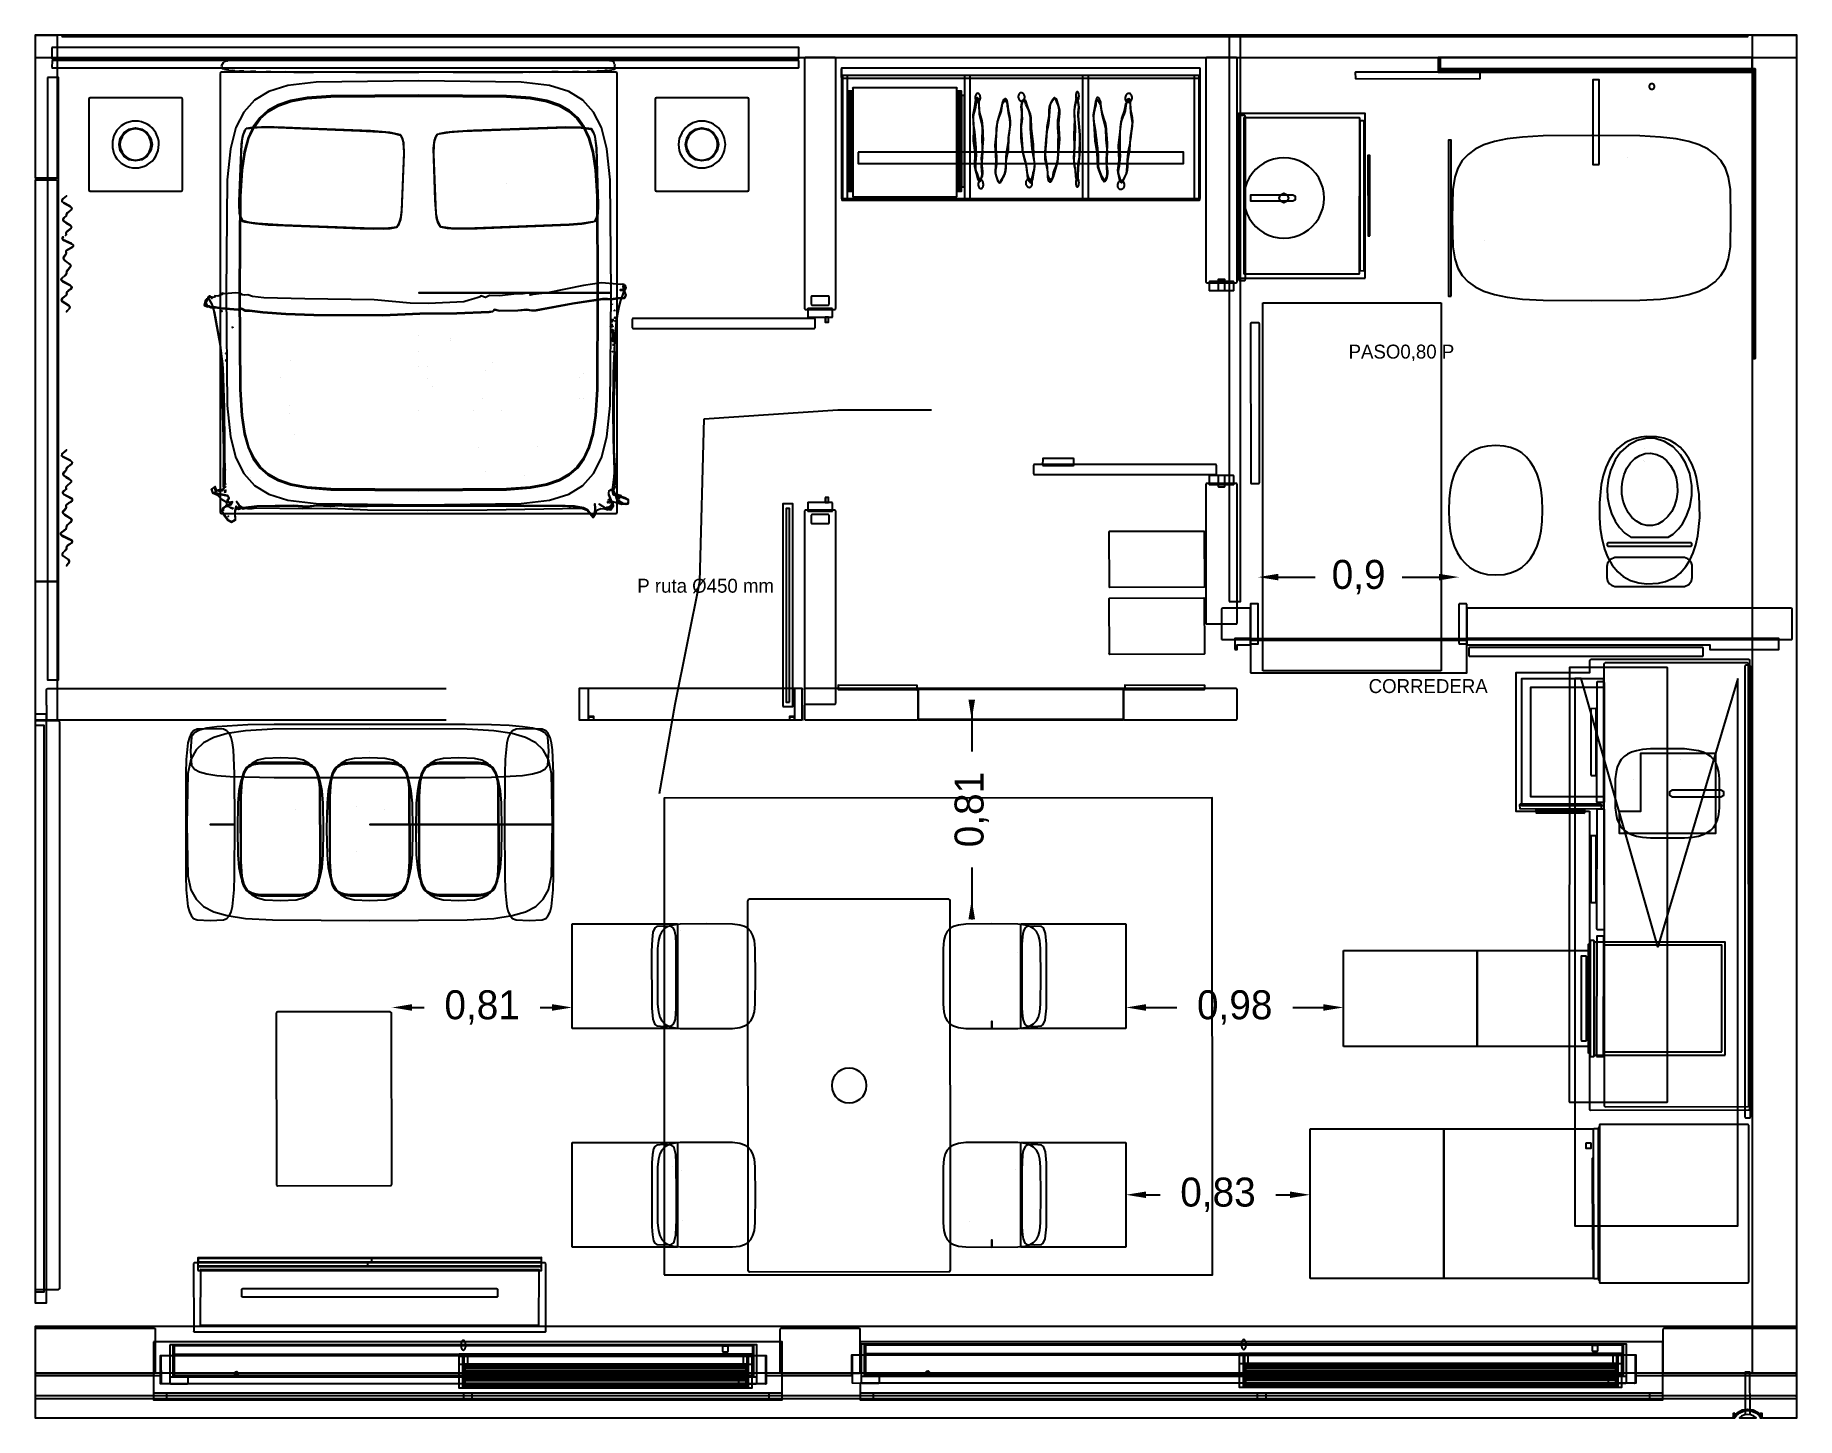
# Model space of a CAD drawing. Header units: metres. Extents: x 174.1 to 182, y -12.2 to -6.
import ezdxf

# ---------------------------------------------------------------- set-up
doc = ezdxf.new("R2010")
doc.units = ezdxf.units.M
for name, color, linetype in [('CORTE', 7, 'Continuous'), ('COTAS', 4, 'Continuous'), ('SISTEMAS', 5, 'Continuous'), ('TEXTOS', 7, 'Continuous'), ('VISTA', 8, 'Continuous')]:
    doc.layers.add(name, color=color, linetype=linetype)
doc.dimstyles.get("Standard").update_dxf_attribs({"dimtxt": 2.5, "dimasz": 2.5, "dimexe": 1.25, "dimexo": 0.625, "dimtad": 1, "dimcen": 2.5, "dimazin": 3, "dimtfac": 1, "dimtmove": 0, "dimatfit": 3})

msp = doc.modelspace()

# ---------------------------------------------------------------- texts
at = {"layer": 'TEXTOS'}
for s, p in [('PASO0,80 P', (179.99, -7.45)), ('P ruta Ø450 mm', (176.8, -8.5)), ('CORREDERA', (180.08, -8.95))]:
    msp.add_text(s, height=0.0625, dxfattribs=at).set_placement(p)

# ---------------------------------------------------------------- blocks, each defined once
blk = doc.blocks.new('_CLOSEDFILLED')
at = {"color": 0, "linetype": 'BYBLOCK'}
blk.add_solid([(-1, 0.164), (0, 0), (-1, -0.164)], dxfattribs=at)
blk = doc.blocks.new('*D1')
for p, q in [((178.9917, -10.36), (178.9917, -10.36)), ((179.0817, -10.36), (179.2193, -10.36)), ((179.7393, -10.36), (179.877, -10.36)), ((179.967, -10.36), (179.967, -10.36))]:
    blk.add_line(p, q)
at = {"layer": 'Defpoints'}
for p in [(178.9917, -10.36), (178.9917, -10.36), (179.967, -10.36)]:
    blk.add_point(p, dxfattribs=at)
at = {"layer": 'COTAS', "xscale": 0.09, "yscale": 0.09, "rotation": 180}
blk.add_blockref('_CLOSEDFILLED', (178.9917, -10.36), dxfattribs=at)
at = {"layer": 'COTAS', "xscale": 0.09, "yscale": 0.09}
blk.add_blockref('_CLOSEDFILLED', (179.967, -10.36), dxfattribs=at)
at = {"layer": 'COTAS', "insert": (179.4793, -10.36), "char_height": 0.13, "attachment_point": 5}
blk.add_mtext('0,98', dxfattribs=at)
blk = doc.blocks.new('*D2')
for p, q in [((178.9917, -11.2), (178.9917, -11.2)), ((179.0817, -11.2), (179.1443, -11.2)), ((179.6643, -11.2), (179.727, -11.2)), ((179.817, -11.2), (179.817, -11.2))]:
    blk.add_line(p, q)
at = {"layer": 'Defpoints'}
for p in [(178.9917, -11.2), (178.9917, -11.2), (179.817, -11.2)]:
    blk.add_point(p, dxfattribs=at)
at = {"layer": 'COTAS', "xscale": 0.09, "yscale": 0.09, "rotation": 180}
blk.add_blockref('_CLOSEDFILLED', (178.9917, -11.2), dxfattribs=at)
at = {"layer": 'COTAS', "xscale": 0.09, "yscale": 0.09}
blk.add_blockref('_CLOSEDFILLED', (179.817, -11.2), dxfattribs=at)
at = {"layer": 'COTAS', "insert": (179.4043, -11.2), "char_height": 0.13, "attachment_point": 5}
blk.add_mtext('0,83', dxfattribs=at)
blk = doc.blocks.new('*D3')
for p, q in [((175.7, -10.36), (175.7, -10.36)), ((175.79, -10.36), (175.8442, -10.36)), ((176.3642, -10.36), (176.4183, -10.36)), ((176.5083, -10.36), (176.5083, -10.36))]:
    blk.add_line(p, q)
at = {"layer": 'Defpoints'}
for p in [(175.7, -10.36), (175.7, -10.36), (176.5083, -10.36)]:
    blk.add_point(p, dxfattribs=at)
at = {"layer": 'COTAS', "xscale": 0.09, "yscale": 0.09, "rotation": 180}
blk.add_blockref('_CLOSEDFILLED', (175.7, -10.36), dxfattribs=at)
at = {"layer": 'COTAS', "xscale": 0.09, "yscale": 0.09}
blk.add_blockref('_CLOSEDFILLED', (176.5083, -10.36), dxfattribs=at)
at = {"layer": 'COTAS', "insert": (176.1042, -10.36), "char_height": 0.13, "attachment_point": 5}
blk.add_mtext('0,81', dxfattribs=at)
blk = doc.blocks.new('*D4')
for p, q in [((178.3, -8.98), (178.3, -9.2125)), ((178.3, -9.07), (178.3, -9.07)), ((178.3, -9.7325), (178.3, -9.965)), ((178.3, -9.875), (178.3, -9.875))]:
    blk.add_line(p, q)
at = {"layer": 'Defpoints'}
for p in [(178.3, -9.07), (178.3, -9.07), (178.3, -9.875)]:
    blk.add_point(p, dxfattribs=at)
at = {"layer": 'COTAS', "xscale": 0.09, "yscale": 0.09}
for p, rotation in [((178.3, -9.07), 270), ((178.3, -9.875), 90)]:
    blk.add_blockref('_CLOSEDFILLED', p, dxfattribs=dict(at, rotation=rotation))
at = {"layer": 'COTAS', "insert": (178.3, -9.4725), "char_height": 0.13, "attachment_point": 5, "rotation": 90}
blk.add_mtext('0,81', dxfattribs=at)
blk = doc.blocks.new('*D5')
for p, q in [((179.585, -8.43), (179.585, -8.43)), ((179.675, -8.43), (179.84, -8.43)), ((180.23, -8.43), (180.395, -8.43)), ((180.485, -8.43), (180.485, -8.43))]:
    blk.add_line(p, q)
at = {"layer": 'Defpoints'}
for p in [(179.585, -8.43), (179.585, -8.43), (180.485, -8.43)]:
    blk.add_point(p, dxfattribs=at)
at = {"layer": 'COTAS', "xscale": 0.09, "yscale": 0.09, "rotation": 180}
blk.add_blockref('_CLOSEDFILLED', (179.585, -8.43), dxfattribs=at)
at = {"layer": 'COTAS', "xscale": 0.09, "yscale": 0.09}
blk.add_blockref('_CLOSEDFILLED', (180.485, -8.43), dxfattribs=at)
at = {"layer": 'COTAS', "insert": (180.035, -8.43), "char_height": 0.13, "attachment_point": 5}
blk.add_mtext('0,9', dxfattribs=at)

# ---------------------------------------------------------------- dimensions: what is measured, and where the dimension line sits
at = {"layer": 'COTAS'}
for base, p1, p2, picture, middle in [((179.585, -8.43), (179.585, -8.43), (180.485, -8.43), '*D5', (180.035, -8.43)), ((175.7, -10.36), (175.7, -10.36), (176.5083, -10.36), '*D3', (176.1042, -10.36)), ((178.9917, -10.36), (178.9917, -10.36), (179.967, -10.36), '*D1', (179.4793, -10.36)), ((178.9917, -11.2), (178.9917, -11.2), (179.817, -11.2), '*D2', (179.4043, -11.2))]:
    dim = msp.add_linear_dim(base=base, p1=p1, p2=p2, dimstyle='Standard', override={"dimtxt": 0.13, "dimasz": 0.09}, dxfattribs=at)
    dim.commit()
    dim.dimension.update_dxf_attribs({"geometry": picture, "text_midpoint": middle})
dim = msp.add_linear_dim(base=(178.3, -9.07), p1=(178.3, -9.07), p2=(178.3, -9.875001), angle=90, dimstyle='Standard', override={"dimtxt": 0.13, "dimasz": 0.09}, dxfattribs=at)
dim.commit()
dim.dimension.update_dxf_attribs({"geometry": '*D4', "text_midpoint": (178.3, -9.4725)})

# ---------------------------------------------------------------- linework, layer by layer
at = {"layer": 'CORTE'}
for p, q in [((181.8045, -6), (181.918, -6)), ((181.918, -6), (181.9955, -6)), ((174.1504, -8.9333), (174.15, -8.9345)), ((174.15, -9.0036), (174.15, -8.9345)), ((174.15, -9.0036), (174.15, -9.0655)), ((174.1504, -8.9333), (174.1508, -8.9319)), ((174.1511, -8.9316), (174.1508, -8.9319)), ((174.1511, -8.9316), (174.1513, -8.9313)), ((174.1513, -8.9313), (174.1516, -8.9311)), ((174.1516, -8.9311), (174.1519, -8.9308)), ((174.1519, -8.9308), (174.1533, -8.9304)), ((174.1533, -8.9304), (174.1545, -8.93)), ((174.1545, -8.93), (175.9428, -8.93)), ((176.54, -8.93), (176.54, -9.07)), ((177.54, -9.07), (177.54, -8.93)), ((177.5455, -8.93), (177.5469, -8.9304)), ((177.5469, -8.9304), (177.5481, -8.9308)), ((177.5481, -8.9308), (177.5484, -8.9311)), ((177.5484, -8.9311), (177.5487, -8.9313)), ((177.5487, -8.9313), (177.5489, -8.9316)), ((177.5492, -8.9319), (177.5489, -8.9316)), ((177.5492, -8.9319), (177.5496, -8.9333)), ((177.55, -8.9345), (177.5496, -8.9333)), ((177.55, -8.9345), (177.55, -9.0036)), ((177.55, -9.0655), (177.55, -9.0036)), ((174.1504, -9.0669), (174.15, -9.0655)), ((174.1504, -9.0669), (174.1508, -9.0681)), ((174.1511, -9.0684), (174.1508, -9.0681)), ((174.1511, -9.0684), (174.1513, -9.0687)), ((174.1516, -9.0689), (174.1513, -9.0687)), ((174.1519, -9.0692), (174.1516, -9.0689)), ((174.1533, -9.0696), (174.1519, -9.0692)), ((174.1545, -9.07), (174.1533, -9.0696)), ((174.1545, -9.07), (175.9428, -9.07)), ((177.5469, -9.0696), (177.5455, -9.07)), ((177.5481, -9.0692), (177.5469, -9.0696)), ((177.5484, -9.0689), (177.5481, -9.0692)), ((177.5487, -9.0687), (177.5484, -9.0689)), ((177.5487, -9.0687), (177.5489, -9.0684)), ((177.5492, -9.0681), (177.5489, -9.0684)), ((177.5492, -9.0681), (177.5496, -9.0669)), ((177.55, -9.0655), (177.5496, -9.0669))]:
    msp.add_line(p, q, dxfattribs=at)
for points in [[(181.801, -6.0017), (181.8008, -6.0019), (181.8003, -6.0034), (181.8, -6.0045), (181.8, -6.151), (181.814, -6.151), (181.814, -7.45), (181.8, -7.45), (181.8, -9.5632), (181.8, -11.9955), (181.8005, -11.997), (181.8008, -11.9981), (181.8011, -11.9984), (181.8013, -11.9987), (181.8017, -11.999), (181.8019, -11.9992), (181.8034, -11.9997), (181.8045, -12), (181.918, -12), (181.9955, -12), (181.997, -11.9995), (181.9981, -11.9992), (181.9984, -11.9989), (181.9987, -11.9987), (181.9989, -11.9984), (181.9992, -11.9981), (181.9995, -11.997), (182, -11.9955), (182, -9.5632), (182, -6.0045), (181.9997, -6.0034), (181.9992, -6.0019), (181.999, -6.0017), (181.9987, -6.0013), (181.9984, -6.0011), (181.9981, -6.0008), (181.997, -6.0005), (181.9955, -6), (181.918, -6), (181.8045, -6), (181.8034, -6.0003), (181.8019, -6.0008), (181.8017, -6.001), (181.8013, -6.0013), (181.801, -6.0017)], [(177.5511, -6.1016), (177.5508, -6.1019), (177.5504, -6.1033), (177.55, -6.1045), (177.55, -6.6957), (177.55, -7.2255), (177.5504, -7.2269), (177.5508, -7.2281), (177.5511, -7.2284), (177.5513, -7.2287), (177.5516, -7.2289), (177.5519, -7.2292), (177.5533, -7.2296), (177.5545, -7.23), (177.6236, -7.23), (177.6855, -7.23), (177.6869, -7.2296), (177.6881, -7.2292), (177.6884, -7.2289), (177.6887, -7.2287), (177.6889, -7.2284), (177.6892, -7.2281), (177.6896, -7.2269), (177.69, -7.2255), (177.69, -6.6957), (177.69, -6.1045), (177.6896, -6.1033), (177.6892, -6.1019), (177.6889, -6.1016), (177.6887, -6.1013), (177.6884, -6.1011), (177.6881, -6.1008), (177.6869, -6.1004), (177.6855, -6.1), (177.6236, -6.1), (177.5545, -6.1), (177.5533, -6.1004), (177.5519, -6.1008), (177.5516, -6.1011), (177.5513, -6.1013), (177.5511, -6.1016)], [(179.3511, -6.1016), (179.3508, -6.1019), (179.3504, -6.1033), (179.35, -6.1045), (179.35, -6.6324), (179.35, -7.1055), (179.3504, -7.1069), (179.3508, -7.1081), (179.3511, -7.1084), (179.3513, -7.1087), (179.3516, -7.1089), (179.3519, -7.1092), (179.3533, -7.1096), (179.3545, -7.11), (179.4236, -7.11), (179.4855, -7.11), (179.4869, -7.1096), (179.4881, -7.1092), (179.4884, -7.1089), (179.4887, -7.1087), (179.4889, -7.1084), (179.4892, -7.1081), (179.4896, -7.1069), (179.49, -7.1055), (179.49, -6.6324), (179.49, -6.1045), (179.4896, -6.1033), (179.4892, -6.1019), (179.4889, -6.1016), (179.4887, -6.1013), (179.4884, -6.1011), (179.4881, -6.1008), (179.4869, -6.1004), (179.4855, -6.1), (179.4236, -6.1), (179.3545, -6.1), (179.3533, -6.1004), (179.3519, -6.1008), (179.3516, -6.1011), (179.3513, -6.1013), (179.3511, -6.1016)], [(179.3511, -8.0116), (179.3508, -8.0119), (179.3504, -8.0133), (179.35, -8.0145), (179.35, -8.342), (179.35, -8.6355), (179.3504, -8.6369), (179.3508, -8.6381), (179.3511, -8.6384), (179.3513, -8.6387), (179.3516, -8.6389), (179.3519, -8.6392), (179.3533, -8.6396), (179.3545, -8.64), (179.4236, -8.64), (179.4855, -8.64), (179.4869, -8.6396), (179.4881, -8.6392), (179.4884, -8.6389), (179.4887, -8.6387), (179.4889, -8.6384), (179.4892, -8.6381), (179.4896, -8.6369), (179.49, -8.6355), (179.49, -8.342), (179.49, -8.0145), (179.4896, -8.0133), (179.4892, -8.0119), (179.4889, -8.0116), (179.4887, -8.0113), (179.4884, -8.0111), (179.4881, -8.0108), (179.4869, -8.0104), (179.4855, -8.01), (179.4236, -8.01), (179.3545, -8.01), (179.3533, -8.0104), (179.3519, -8.0108), (179.3516, -8.0111), (179.3513, -8.0113), (179.3511, -8.0116)], [(177.5511, -8.1316), (177.5508, -8.1319), (177.5504, -8.1333), (177.55, -8.1345), (177.55, -8.5886), (177.55, -8.9955), (177.5504, -8.9969), (177.5508, -8.9981), (177.5511, -8.9984), (177.5513, -8.9987), (177.5516, -8.9989), (177.5519, -8.9992), (177.5533, -8.9996), (177.5545, -9), (177.6236, -9), (177.6855, -9), (177.6869, -8.9996), (177.6881, -8.9992), (177.6884, -8.9989), (177.6887, -8.9987), (177.6889, -8.9984), (177.6892, -8.9981), (177.6896, -8.9969), (177.69, -8.9955), (177.69, -8.5886), (177.69, -8.1345), (177.6896, -8.1333), (177.6892, -8.1319), (177.6889, -8.1316), (177.6887, -8.1313), (177.6884, -8.1311), (177.6881, -8.1308), (177.6869, -8.1304), (177.6855, -8.13), (177.6236, -8.13), (177.5545, -8.13), (177.5533, -8.1304), (177.5519, -8.1308), (177.5516, -8.1311), (177.5513, -8.1313), (177.5511, -8.1316)], [(179.4208, -8.5719), (179.4204, -8.5733), (179.42, -8.5745), (179.42, -8.6438), (179.42, -8.7055), (179.4204, -8.7069), (179.4208, -8.7081), (179.4211, -8.7084), (179.4213, -8.7087), (179.4216, -8.7089), (179.4219, -8.7092), (179.4233, -8.7096), (179.4245, -8.71), (179.55, -8.71), (179.55, -8.57), (179.4245, -8.57), (179.4233, -8.5704), (179.4219, -8.5708), (179.4216, -8.5711), (179.4213, -8.5713), (179.4211, -8.5716), (179.4208, -8.5719)], [(181.9784, -8.5711), (181.9781, -8.5708), (181.9769, -8.5704), (181.9755, -8.57), (180.7745, -8.57), (180.52, -8.57), (180.52, -8.71), (180.7745, -8.71), (181.9755, -8.71), (181.9769, -8.7096), (181.9781, -8.7092), (181.9784, -8.7089), (181.9787, -8.7087), (181.9789, -8.7084), (181.9792, -8.7081), (181.9796, -8.7069), (181.98, -8.7055), (181.98, -8.6438), (181.98, -8.5745), (181.9796, -8.5733), (181.9792, -8.5719), (181.9789, -8.5716), (181.9787, -8.5713), (181.9784, -8.5711)], [(177.5511, -8.9316), (177.5508, -8.9319), (177.5504, -8.9333), (177.55, -8.9345), (177.55, -9.0036), (177.55, -9.0655), (177.5504, -9.0669), (177.5508, -9.0681), (177.5511, -9.0684), (177.5513, -9.0687), (177.5516, -9.0689), (177.5519, -9.0692), (177.5533, -9.0696), (177.5545, -9.07), (177.8187, -9.07), (178.0555, -9.07), (178.0569, -9.0696), (178.0581, -9.0692), (178.0584, -9.0689), (178.0587, -9.0687), (178.0589, -9.0684), (178.0592, -9.0681), (178.0596, -9.0669), (178.06, -9.0655), (178.06, -9.0036), (178.06, -8.9345), (178.0596, -8.9333), (178.0592, -8.9319), (178.0589, -8.9316), (178.0587, -8.9313), (178.0584, -8.9311), (178.0581, -8.9308), (178.0569, -8.9304), (178.0555, -8.93), (177.8187, -8.93), (177.5545, -8.93), (177.5533, -8.9304), (177.5519, -8.9308), (177.5516, -8.9311), (177.5513, -8.9313), (177.5511, -8.9316)], [(178.06, -8.93), (178.06, -9.07), (178.98, -9.07), (178.98, -8.93), (178.06, -8.93)], [(178.9811, -8.9316), (178.9808, -8.9319), (178.9804, -8.9333), (178.98, -8.9345), (178.98, -9.0036), (178.98, -9.0655), (178.9804, -9.0669), (178.9808, -9.0681), (178.9811, -9.0684), (178.9813, -9.0687), (178.9816, -9.0689), (178.9819, -9.0692), (178.9833, -9.0696), (178.9845, -9.07), (179.2487, -9.07), (179.4855, -9.07), (179.4869, -9.0696), (179.4881, -9.0692), (179.4884, -9.0689), (179.4887, -9.0687), (179.4889, -9.0684), (179.4892, -9.0681), (179.4896, -9.0669), (179.49, -9.0655), (179.49, -9.0036), (179.49, -8.9345), (179.4896, -8.9333), (179.4892, -8.9319), (179.4889, -8.9316), (179.4887, -8.9313), (179.4884, -8.9311), (179.4881, -8.9308), (179.4869, -8.9304), (179.4855, -8.93), (179.2487, -8.93), (178.9845, -8.93), (178.9833, -8.9304), (178.9819, -8.9308), (178.9816, -8.9311), (178.9813, -8.9313), (178.9811, -8.9316)], [(174.3793, -12), (174.6355, -12), (174.637, -11.9995), (174.6381, -11.9992), (174.6384, -11.9989), (174.6387, -11.9987), (174.6389, -11.9984), (174.6392, -11.9981), (174.6395, -11.997), (174.64, -11.9955), (174.64, -11.918), (174.64, -11.8045), (174.6397, -11.8034), (174.6392, -11.8019), (174.639, -11.8017), (174.6387, -11.8013), (174.6384, -11.8011), (174.6381, -11.8008), (174.637, -11.8005), (174.6355, -11.8), (174.3793, -11.8), (174.1, -11.8), (174.1, -12), (174.3793, -12)], [(177.441, -11.8017), (177.4408, -11.8019), (177.4403, -11.8034), (177.44, -11.8045), (177.44, -11.918), (177.44, -11.9955), (177.4405, -11.997), (177.4408, -11.9981), (177.4411, -11.9984), (177.4413, -11.9987), (177.4417, -11.999), (177.4419, -11.9992), (177.4434, -11.9997), (177.4445, -12), (177.653, -12), (177.7955, -12), (177.797, -11.9995), (177.7981, -11.9992), (177.7984, -11.9989), (177.7987, -11.9987), (177.7989, -11.9984), (177.7992, -11.9981), (177.7995, -11.997), (177.8, -11.9955), (177.8, -11.918), (177.8, -11.8045), (177.7997, -11.8034), (177.7992, -11.8019), (177.799, -11.8017), (177.7987, -11.8013), (177.7984, -11.8011), (177.7981, -11.8008), (177.797, -11.8005), (177.7955, -11.8), (177.653, -11.8), (177.4445, -11.8), (177.4434, -11.8003), (177.4419, -11.8008), (177.4417, -11.801), (177.4413, -11.8013), (177.441, -11.8017)], [(181.401, -11.8017), (181.4008, -11.8019), (181.4003, -11.8034), (181.4, -11.8045), (181.4, -11.918), (181.4, -11.9955), (181.4005, -11.997), (181.4008, -11.9981), (181.4011, -11.9984), (181.4013, -11.9987), (181.4017, -11.999), (181.4019, -11.9992), (181.4034, -11.9997), (181.4045, -12), (181.7556, -12), (181.9955, -12), (181.997, -11.9995), (181.9981, -11.9992), (181.9984, -11.9989), (181.9987, -11.9987), (181.9989, -11.9984), (181.9992, -11.9981), (181.9995, -11.997), (182, -11.9955), (182, -11.918), (182, -11.8045), (181.9997, -11.8034), (181.9992, -11.8019), (181.999, -11.8017), (181.9987, -11.8013), (181.9984, -11.8011), (181.9981, -11.8008), (181.997, -11.8005), (181.9955, -11.8), (181.7556, -11.8), (181.4045, -11.8), (181.4034, -11.8003), (181.4019, -11.8008), (181.4017, -11.801), (181.4013, -11.8013), (181.401, -11.8017)]]:
    msp.add_lwpolyline(points, close=True, dxfattribs=at)
at = {"layer": 'SISTEMAS'}
for p, q in [((179.605, -7.2), (180.405, -7.2)), ((179.605, -8.85), (179.605, -7.2)), ((180.405, -7.2), (180.405, -8.85)), ((180.405, -8.85), (179.605, -8.85)), ((176.5083, -9.985), (176.98, -9.985)), ((176.5083, -10.455), (176.5083, -9.985)), ((176.98, -9.985), (176.98, -10.455)), ((178.52, -9.985), (178.9917, -9.985)), ((178.52, -10.455), (178.52, -9.985)), ((178.9917, -9.985), (178.9917, -10.455)), ((179.967, -10.105), (180.567, -10.105)), ((179.967, -10.535), (179.967, -10.105)), ((180.567, -10.105), (181.067, -10.105)), ((180.567, -10.535), (180.567, -10.105)), ((180.567, -10.105), (180.567, -10.535)), ((181.067, -10.105), (181.067, -10.535)), ((176.98, -10.455), (176.5083, -10.455)), ((178.9917, -10.455), (178.52, -10.455)), ((180.567, -10.535), (179.967, -10.535)), ((181.067, -10.535), (180.567, -10.535)), ((176.5083, -10.965), (176.98, -10.965)), ((176.5083, -11.435), (176.5083, -10.965)), ((176.98, -10.965), (176.98, -11.435)), ((178.52, -10.965), (178.9917, -10.965)), ((178.52, -11.435), (178.52, -10.965)), ((178.9917, -10.965), (178.9917, -11.435)), ((179.817, -10.905), (180.417, -10.905)), ((179.817, -11.575), (179.817, -10.905)), ((180.417, -10.905), (181.087, -10.905)), ((180.417, -11.575), (180.417, -10.905)), ((180.417, -10.905), (180.417, -11.575)), ((181.087, -10.905), (181.087, -11.575)), ((176.98, -11.435), (176.5083, -11.435)), ((178.9917, -11.435), (178.52, -11.435)), ((180.417, -11.575), (179.817, -11.575)), ((181.087, -11.575), (180.417, -11.575))]:
    msp.add_line(p, q, dxfattribs=at)
at = {"layer": 'VISTA'}
for p, q in [((174.1, -6), (174.118, -6)), ((174.118, -6), (174.1955, -6)), ((174.9432, -6.1235), (174.935, -6.135)), ((174.9368, -6.1416), (174.935, -6.135)), ((174.9368, -6.1416), (174.9401, -6.1513)), ((174.9479, -6.1527), (174.9401, -6.1513)), ((174.9432, -6.1235), (174.9471, -6.1188)), ((174.9587, -6.1154), (174.9471, -6.1188)), ((174.9479, -6.1527), (174.9622, -6.1557)), ((174.9587, -6.1154), (174.9621, -6.1143)), ((174.9742, -6.1122), (174.9621, -6.1143)), ((174.9679, -6.1563), (174.9622, -6.1557)), ((174.9679, -6.1563), (174.9866, -6.1587)), ((174.9742, -6.1122), (174.9799, -6.1111)), ((175.0008, -6.1098), (174.9799, -6.1111)), ((174.9948, -6.1594), (174.9866, -6.1587)), ((174.9948, -6.1594), (175.0159, -6.1612)), ((175.0008, -6.1098), (175.0158, -6.1088)), ((175.0538, -6.1078), (175.0158, -6.1088)), ((175.0356, -6.1618), (175.0159, -6.1612)), ((175.0356, -6.1618), (175.0654, -6.1629)), ((175.0538, -6.1078), (175.071, -6.1074)), ((175.1201, -6.1064), (175.071, -6.1074)), ((175.1201, -6.1064), (175.1359, -6.1061)), ((175.1905, -6.1054), (175.1359, -6.1061)), ((175.1905, -6.1054), (175.2186, -6.105)), ((175.2948, -6.1047), (175.2186, -6.105)), ((175.2948, -6.1047), (175.3486, -6.1045)), ((175.671, -6.1045), (175.3486, -6.1045)), ((175.671, -6.1045), (175.82, -6.1045)), ((176.1673, -6.1047), (175.82, -6.1045)), ((176.1673, -6.1047), (176.2878, -6.1047)), ((176.3749, -6.1049), (176.2878, -6.1047)), ((176.3749, -6.1049), (176.4215, -6.105)), ((176.4737, -6.1055), (176.4215, -6.105)), ((176.4737, -6.1055), (176.5098, -6.1059)), ((176.5509, -6.1068), (176.5098, -6.1059)), ((176.5509, -6.1068), (176.5699, -6.1073)), ((176.6056, -6.1086), (176.5699, -6.1073)), ((176.5888, -6.1622), (176.618, -6.161)), ((176.6056, -6.1086), (176.6185, -6.109)), ((176.6268, -6.1604), (176.618, -6.161)), ((176.6455, -6.1104), (176.6185, -6.109)), ((176.6268, -6.1604), (176.6545, -6.1587)), ((176.6455, -6.1104), (176.6605, -6.1111)), ((176.6644, -6.1578), (176.6545, -6.1587)), ((176.6756, -6.1129), (176.6605, -6.1111)), ((176.6644, -6.1578), (176.6857, -6.1558)), ((176.6756, -6.1129), (176.6858, -6.1141)), ((176.6917, -6.154), (176.6857, -6.1558)), ((176.6919, -6.1173), (176.6858, -6.1141)), ((176.6917, -6.154), (176.7002, -6.1513)), ((176.6919, -6.1173), (176.6944, -6.1188)), ((176.6975, -6.1308), (176.6944, -6.1188)), ((176.6975, -6.1308), (176.6988, -6.135)), ((176.6992, -6.1457), (176.6988, -6.135)), ((176.6992, -6.1457), (176.7002, -6.1513)), ((175.0893, -6.1632), (175.0654, -6.1629)), ((175.0893, -6.1632), (175.1362, -6.1639)), ((175.1566, -6.1641), (175.1362, -6.1639)), ((175.1566, -6.1641), (175.2231, -6.1648)), ((175.2603, -6.165), (175.2231, -6.1648)), ((175.2603, -6.165), (175.3487, -6.1655)), ((175.538, -6.1656), (175.3487, -6.1655)), ((175.538, -6.1656), (175.82, -6.1657)), ((175.9742, -6.1655), (175.82, -6.1657)), ((175.9742, -6.1655), (176.2873, -6.1652)), ((176.3174, -6.1651), (176.2873, -6.1652)), ((176.3174, -6.1651), (176.4169, -6.1648)), ((176.4447, -6.1646), (176.4169, -6.1648)), ((176.4447, -6.1646), (176.5097, -6.1641)), ((176.5359, -6.1636), (176.5097, -6.1641)), ((176.5359, -6.1636), (176.5748, -6.1629)), ((176.5888, -6.1622), (176.5748, -6.1629)), ((177.08, -8.45), (177.1, -7.72)), ((177.1, -7.72), (177.7, -7.68)), ((177.7, -7.68), (178.12, -7.68)), ((176.97, -9), (177.08, -8.45)), ((176.9, -9.4), (176.97, -9))]:
    msp.add_line(p, q, dxfattribs=at)
for points in [[(178.7513, -6.1), (181.4491, -6.1), (181.9955, -6.1), (181.997, -6.0995), (181.9981, -6.0992), (181.9984, -6.0989), (181.9987, -6.0987), (181.9989, -6.0984), (181.9992, -6.0981), (181.9995, -6.097), (182, -6.0955), (182, -6.018), (182, -6), (174.1, -6), (174.1, -6.1), (178.7513, -6.1)], [(174.118, -6.64), (174.1955, -6.64), (174.197, -6.6395), (174.1981, -6.6392), (174.1984, -6.6389), (174.1987, -6.6387), (174.1989, -6.6384), (174.1992, -6.6381), (174.1995, -6.637), (174.2, -6.6355), (174.2, -6.3793), (174.2, -6.0045), (174.1997, -6.0034), (174.1992, -6.0019), (174.199, -6.0017), (174.1987, -6.0013), (174.1984, -6.0011), (174.1981, -6.0008), (174.197, -6.0005), (174.1955, -6), (174.118, -6), (174.1, -6), (174.1, -6.64), (174.118, -6.64)], [(174.22, -6.005), (181.78, -6.005), (181.78, -6), (174.22, -6), (174.22, -6.005)], [(179.455, -8.54), (179.505, -8.54), (179.505, -6), (179.455, -6), (179.455, -8.54)], [(174.175, -6.055), (174.175, -6.105), (177.525, -6.105), (177.525, -6.055), (174.175, -6.055)], [(174.175, -6.144), (174.177, -6.146), (177.523, -6.146), (177.525, -6.144), (177.525, -6.116), (177.523, -6.114), (174.1758, -6.1144), (174.175, -6.144)], [(177.7158, -6.1487), (177.7156, -6.149), (177.7153, -6.15), (177.715, -6.151), (177.715, -6.1695), (177.715, -6.189), (177.7153, -6.19), (177.7156, -6.191), (177.7158, -6.1912), (177.716, -6.1915), (177.7162, -6.1917), (177.7165, -6.1919), (177.7175, -6.1922), (177.7185, -6.1925), (178.4997, -6.1925), (179.3215, -6.1925), (179.3225, -6.1922), (179.3235, -6.1919), (179.3237, -6.1917), (179.324, -6.1915), (179.3242, -6.1912), (179.3244, -6.191), (179.3247, -6.19), (179.325, -6.189), (179.325, -6.1695), (179.325, -6.151), (179.3247, -6.15), (179.3244, -6.149), (179.3242, -6.1487), (179.324, -6.1485), (179.3237, -6.1483), (179.3235, -6.1481), (179.3225, -6.1478), (179.3215, -6.1475), (178.4997, -6.1475), (177.7185, -6.1475), (177.7175, -6.1478), (177.7165, -6.1481), (177.7162, -6.1483), (177.716, -6.1485), (177.7158, -6.1487)], [(179.324, -6.7325), (179.325, -6.1485), (177.716, -6.1475), (177.7153, -6.7322), (179.324, -6.7325)], [(180.392, -6.1), (180.392, -6.165), (180.4, -6.165), (180.4, -6.1), (180.392, -6.1)], [(180.5218, -6.1), (180.4, -6.1), (180.4, -6.151), (180.5218, -6.151), (181.8, -6.151), (181.8, -6.1), (180.5218, -6.1)], [(180.5218, -6.151), (180.4, -6.151), (180.4, -6.153), (180.5218, -6.153), (181.8, -6.153), (181.8, -6.151), (181.3603, -6.151), (180.5218, -6.151)], [(180.5218, -6.153), (180.4, -6.153), (180.4, -6.157), (180.5218, -6.157), (181.8, -6.157), (181.8, -6.153), (181.3603, -6.153), (180.5218, -6.153)], [(180.5218, -6.157), (180.4, -6.157), (180.4, -6.165), (180.5218, -6.165), (181.8, -6.165), (181.8, -6.157), (181.3603, -6.157), (180.5218, -6.157)], [(181.8, -6.151), (181.8, -6.153), (181.812, -6.153), (181.812, -6.151), (181.8, -6.151)], [(181.8, -6.153), (181.8, -6.165), (181.808, -6.165), (181.808, -6.153), (181.8, -6.153)], [(181.808, -6.153), (181.808, -7.45), (181.812, -7.45), (181.812, -6.153), (181.808, -6.153)], [(181.812, -6.151), (181.812, -7.45), (181.814, -7.45), (181.814, -6.151), (181.812, -6.151)], [(174.155, -6.19), (174.155, -8.89), (174.205, -8.89), (174.205, -6.19), (174.155, -6.19)], [(174.93, -8.139), (174.9318, -8.1432), (174.936, -8.145), (176.704, -8.145), (176.7082, -8.1432), (176.71, -8.139), (176.71, -6.171), (176.7082, -6.1668), (176.704, -6.165), (174.936, -6.165), (174.9318, -6.1668), (174.93, -6.171), (174.93, -8.139)], [(175.0837, -8.0185), (175.1473, -8.0574), (175.2333, -8.0844), (175.3603, -8.1002), (175.82, -8.1054), (176.2797, -8.1002), (176.4067, -8.0844), (176.4927, -8.0574), (176.5563, -8.0185), (176.6043, -7.9656), (176.6397, -7.8955), (176.6642, -7.8009), (176.6786, -7.661), (176.6833, -7.155), (175.82, -7.155), (176.6833, -7.155), (176.6786, -6.649), (176.6642, -6.5091), (176.6397, -6.4145), (176.6043, -6.3444), (176.5563, -6.2915), (176.4927, -6.2526), (176.4067, -6.2256), (176.2797, -6.2098), (175.82, -6.2046), (175.3603, -6.2098), (175.2333, -6.2256), (175.1473, -6.2526), (175.0837, -6.2915), (175.0357, -6.3444), (175.0003, -6.4145), (174.9758, -6.5091), (174.9614, -6.649), (174.9567, -7.155), (174.9614, -7.661), (174.9758, -7.8009), (175.0003, -7.8955), (175.0357, -7.9656), (175.0837, -8.0185)], [(177.7178, -6.1812), (177.7176, -6.1815), (177.7173, -6.1825), (177.717, -6.1835), (177.717, -6.453), (177.717, -6.7365), (177.7173, -6.7375), (177.7176, -6.7385), (177.7178, -6.7387), (177.718, -6.739), (177.7182, -6.7392), (177.7185, -6.7394), (177.7195, -6.7397), (177.7205, -6.74), (177.7298, -6.74), (177.7395, -6.74), (177.7405, -6.7397), (177.7415, -6.7394), (177.7417, -6.7392), (177.742, -6.739), (177.7422, -6.7387), (177.7424, -6.7385), (177.7427, -6.7375), (177.743, -6.7365), (177.743, -6.453), (177.743, -6.1835), (177.7427, -6.1825), (177.7424, -6.1815), (177.7422, -6.1812), (177.742, -6.181), (177.7417, -6.1808), (177.7415, -6.1806), (177.7405, -6.1803), (177.7395, -6.18), (177.7298, -6.18), (177.7205, -6.18), (177.7195, -6.1803), (177.7185, -6.1806), (177.7182, -6.1808), (177.718, -6.181), (177.7178, -6.1812)], [(177.7235, -6.74), (179.3185, -6.7394), (179.32, -6.7365), (179.3194, -6.1815), (179.3165, -6.18), (177.7215, -6.1806), (177.7206, -6.1815), (177.72, -6.1835), (177.7206, -6.7385), (177.7235, -6.74)], [(177.7235, -6.74), (179.3185, -6.7394), (179.32, -6.7365), (179.3194, -6.1815), (179.3165, -6.18), (177.7215, -6.1806), (177.7206, -6.1815), (177.72, -6.1835), (177.7206, -6.7385), (177.7235, -6.74)], [(177.7217, -6.181), (177.7217, -6.1817), (177.721, -6.1817), (177.7217, -6.181)], [(177.7217, -6.181), (177.7217, -6.1817), (177.721, -6.1817), (177.7217, -6.181)], [(177.721, -6.1814), (177.7213, -6.1813), (177.721, -6.1814), (177.721, -6.1814)], [(177.721, -6.1814), (177.7213, -6.1813), (177.721, -6.1814), (177.721, -6.1814)], [(177.7662, -6.7238), (177.769, -6.725), (178.2338, -6.7238), (178.2338, -6.2362), (177.7662, -6.2362), (177.7662, -6.7238)], [(177.7662, -6.7238), (177.769, -6.725), (178.2338, -6.7238), (178.2338, -6.2362), (177.7662, -6.2362), (177.7662, -6.7238)], [(177.7662, -6.7238), (177.769, -6.725), (178.2338, -6.7238), (178.2338, -6.2362), (177.7662, -6.2362), (177.7662, -6.7238)], [(177.7667, -6.2367), (177.7665, -6.2372), (177.7665, -6.2365), (177.7667, -6.2367)], [(177.7667, -6.2367), (177.7665, -6.2372), (177.7665, -6.2365), (177.7667, -6.2367)], [(177.7667, -6.2367), (177.7665, -6.2372), (177.7665, -6.2365), (177.7667, -6.2367)], [(178.2333, -6.2367), (178.2328, -6.2365), (178.2335, -6.2365), (178.2333, -6.2367)], [(178.2333, -6.2367), (178.2328, -6.2365), (178.2335, -6.2365), (178.2333, -6.2367)], [(178.2333, -6.2367), (178.2328, -6.2365), (178.2335, -6.2365), (178.2333, -6.2367)], [(178.2678, -6.1812), (178.2676, -6.1815), (178.2673, -6.1825), (178.267, -6.1835), (178.267, -6.453), (178.267, -6.7365), (178.2673, -6.7375), (178.2676, -6.7385), (178.2678, -6.7387), (178.268, -6.739), (178.2682, -6.7392), (178.2685, -6.7394), (178.2695, -6.7397), (178.2705, -6.74), (178.2798, -6.74), (178.2895, -6.74), (178.2905, -6.7397), (178.2915, -6.7394), (178.2917, -6.7392), (178.292, -6.739), (178.2922, -6.7387), (178.2924, -6.7385), (178.2927, -6.7375), (178.293, -6.7365), (178.293, -6.453), (178.293, -6.1835), (178.2927, -6.1825), (178.2924, -6.1815), (178.2922, -6.1812), (178.292, -6.181), (178.2917, -6.1808), (178.2915, -6.1806), (178.2905, -6.1803), (178.2895, -6.18), (178.2798, -6.18), (178.2705, -6.18), (178.2695, -6.1803), (178.2685, -6.1806), (178.2682, -6.1808), (178.268, -6.181), (178.2678, -6.1812)], [(178.7978, -6.1812), (178.7976, -6.1815), (178.7973, -6.1825), (178.797, -6.1835), (178.797, -6.453), (178.797, -6.7365), (178.7973, -6.7375), (178.7976, -6.7385), (178.7978, -6.7387), (178.798, -6.739), (178.7982, -6.7392), (178.7985, -6.7394), (178.7995, -6.7397), (178.8005, -6.74), (178.8098, -6.74), (178.8195, -6.74), (178.8205, -6.7397), (178.8215, -6.7394), (178.8217, -6.7392), (178.822, -6.739), (178.8222, -6.7387), (178.8224, -6.7385), (178.8227, -6.7375), (178.823, -6.7365), (178.823, -6.453), (178.823, -6.1835), (178.8227, -6.1825), (178.8224, -6.1815), (178.8222, -6.1812), (178.822, -6.181), (178.8217, -6.1808), (178.8215, -6.1806), (178.8205, -6.1803), (178.8195, -6.18), (178.8098, -6.18), (178.8005, -6.18), (178.7995, -6.1803), (178.7985, -6.1806), (178.7982, -6.1808), (178.798, -6.181), (178.7978, -6.1812)], [(179.2978, -6.1812), (179.2976, -6.1815), (179.2973, -6.1825), (179.297, -6.1835), (179.297, -6.453), (179.297, -6.7365), (179.2973, -6.7375), (179.2976, -6.7385), (179.2978, -6.7387), (179.298, -6.739), (179.2982, -6.7392), (179.2985, -6.7394), (179.2995, -6.7397), (179.3005, -6.74), (179.3098, -6.74), (179.3195, -6.74), (179.3205, -6.7397), (179.3215, -6.7394), (179.3217, -6.7392), (179.322, -6.739), (179.3222, -6.7387), (179.3224, -6.7385), (179.3227, -6.7375), (179.323, -6.7365), (179.323, -6.453), (179.323, -6.1835), (179.3227, -6.1825), (179.3224, -6.1815), (179.3222, -6.1812), (179.322, -6.181), (179.3217, -6.1808), (179.3215, -6.1806), (179.3205, -6.1803), (179.3195, -6.18), (179.3098, -6.18), (179.3005, -6.18), (179.2995, -6.1803), (179.2985, -6.1806), (179.2982, -6.1808), (179.298, -6.181), (179.2978, -6.1812)], [(179.3183, -6.181), (179.319, -6.1817), (179.3183, -6.1817), (179.3183, -6.181)], [(179.3183, -6.181), (179.319, -6.1817), (179.3183, -6.1817), (179.3183, -6.181)], [(180.5783, -6.195), (180.58, -6.1933), (180.58, -6.1667), (180.5783, -6.165), (180.0217, -6.165), (180.02, -6.1667), (180.0203, -6.1943), (180.5783, -6.195)], [(181.114, -6.58), (181.114, -6.2), (181.086, -6.2), (181.086, -6.58), (181.114, -6.58)], [(181.3469, -6.2184), (181.344, -6.2196), (181.3415, -6.2215), (181.3396, -6.224), (181.3384, -6.2269), (181.338, -6.23), (181.3384, -6.2331), (181.3396, -6.236), (181.3415, -6.2385), (181.344, -6.2404), (181.3469, -6.2416), (181.35, -6.242), (181.3531, -6.2416), (181.356, -6.2404), (181.3585, -6.2385), (181.3604, -6.236), (181.3616, -6.2331), (181.362, -6.23), (181.3616, -6.2269), (181.3604, -6.224), (181.3585, -6.2215), (181.356, -6.2196), (181.3531, -6.2184), (181.35, -6.218), (181.3469, -6.2184)], [(181.8, -6.165), (181.8, -7.45), (181.808, -7.45), (181.808, -6.165), (181.8, -6.165)], [(174.34, -6.694), (174.3418, -6.6982), (174.346, -6.7), (174.754, -6.7), (174.7582, -6.6982), (174.76, -6.694), (174.76, -6.286), (174.7582, -6.2818), (174.754, -6.28), (174.346, -6.28), (174.3418, -6.2818), (174.34, -6.286), (174.34, -6.694)], [(175.0173, -7.5884), (175.0246, -7.7059), (175.0369, -7.787), (175.0545, -7.8492), (175.0777, -7.899), (175.1072, -7.9394), (175.1439, -7.9719), (175.1892, -7.9975), (175.2458, -8.0168), (175.3195, -8.0304), (175.4263, -8.0384), (175.82, -8.0411), (176.2137, -8.0384), (176.3205, -8.0304), (176.3942, -8.0168), (176.4508, -7.9975), (176.4961, -7.9719), (176.5328, -7.9394), (176.5623, -7.899), (176.5855, -7.8492), (176.6031, -7.787), (176.6154, -7.7059), (176.6227, -7.5884), (176.6251, -7.155), (176.6226, -7.155), (176.6251, -7.155), (176.6227, -6.7216), (176.6154, -6.6041), (176.6031, -6.523), (176.5855, -6.4608), (176.5623, -6.411), (176.5328, -6.3706), (176.4961, -6.3381), (176.4508, -6.3125), (176.3942, -6.2932), (176.3205, -6.2796), (176.2137, -6.2716), (175.82, -6.2689), (175.4263, -6.2716), (175.3195, -6.2796), (175.2458, -6.2932), (175.1892, -6.3125), (175.1439, -6.3381), (175.1072, -6.3706), (175.0777, -6.411), (175.0545, -6.4608), (175.0369, -6.523), (175.0246, -6.6041), (175.0173, -6.7216), (175.0149, -7.155), (175.0173, -7.5884)], [(175.32, -8.026), (175.2469, -8.0126), (175.191, -7.9935), (175.1464, -7.9683), (175.1105, -7.9364), (175.0815, -7.8968), (175.0586, -7.8477), (175.0412, -7.7861), (175.029, -7.7055), (175.0217, -7.5884), (175.0193, -7.155), (175.0217, -6.7216), (175.029, -6.6045), (175.0412, -6.5239), (175.0586, -6.4623), (175.0815, -6.4132), (175.1105, -6.3736), (175.1464, -6.3417), (175.191, -6.3165), (175.2469, -6.2974), (175.32, -6.284), (175.4264, -6.276), (175.82, -6.2733), (176.2136, -6.276), (176.32, -6.284), (176.3931, -6.2974), (176.449, -6.3165), (176.4936, -6.3417), (176.5295, -6.3736), (176.5585, -6.4132), (176.5814, -6.4623), (176.5988, -6.5239), (176.611, -6.6045), (176.6183, -6.7216), (176.6207, -7.155), (176.6183, -7.5884), (176.611, -7.7055), (176.5988, -7.7861), (176.5814, -7.8477), (176.5585, -7.8968), (176.5295, -7.9364), (176.4936, -7.9683), (176.449, -7.9935), (176.3931, -8.0126), (176.32, -8.026), (176.2136, -8.034), (175.82, -8.0367), (175.4264, -8.034), (175.32, -8.026)], [(176.88, -6.694), (176.8818, -6.6982), (176.886, -6.7), (177.294, -6.7), (177.2982, -6.6982), (177.3, -6.694), (177.3, -6.286), (177.2982, -6.2818), (177.294, -6.28), (176.886, -6.28), (176.8818, -6.2818), (176.88, -6.286), (176.88, -6.694)], [(177.743, -6.6799), (177.7459, -6.68), (177.746, -6.2701), (177.7431, -6.2701), (177.743, -6.6799)], [(177.743, -6.6799), (177.7459, -6.68), (177.746, -6.2701), (177.7431, -6.2701), (177.743, -6.6799)], [(177.743, -6.6799), (177.7459, -6.68), (177.746, -6.2701), (177.7431, -6.2701), (177.743, -6.6799)], [(177.746, -6.6999), (177.7479, -6.7), (177.748, -6.2501), (177.7461, -6.2501), (177.746, -6.6999)], [(177.746, -6.6999), (177.7479, -6.7), (177.748, -6.2501), (177.7461, -6.2501), (177.746, -6.6999)], [(177.746, -6.6999), (177.7479, -6.7), (177.748, -6.2501), (177.7461, -6.2501), (177.746, -6.6999)], [(177.748, -6.6999), (177.7579, -6.7), (177.758, -6.2501), (177.7481, -6.2501), (177.748, -6.6999)], [(177.748, -6.6999), (177.7579, -6.7), (177.758, -6.2501), (177.7481, -6.2501), (177.748, -6.6999)], [(177.748, -6.6999), (177.7579, -6.7), (177.758, -6.2501), (177.7481, -6.2501), (177.748, -6.6999)], [(177.748, -6.6999), (177.7579, -6.7), (177.758, -6.2501), (177.7481, -6.2501), (177.748, -6.6999)], [(177.748, -6.6999), (177.7579, -6.7), (177.758, -6.2501), (177.7481, -6.2501), (177.748, -6.6999)], [(177.748, -6.6999), (177.7579, -6.7), (177.758, -6.2501), (177.7481, -6.2501), (177.748, -6.6999)], [(177.752, -6.6999), (177.7539, -6.7), (177.754, -6.2501), (177.7521, -6.2501), (177.752, -6.6999)], [(177.752, -6.6999), (177.7539, -6.7), (177.754, -6.2501), (177.7521, -6.2501), (177.752, -6.6999)], [(177.752, -6.6999), (177.7539, -6.7), (177.754, -6.2501), (177.7521, -6.2501), (177.752, -6.6999)], [(177.754, -6.6999), (177.7629, -6.7), (177.763, -6.2501), (177.7541, -6.2501), (177.754, -6.6999)], [(177.754, -6.6999), (177.7629, -6.7), (177.763, -6.2501), (177.7541, -6.2501), (177.754, -6.6999)], [(177.754, -6.6999), (177.7629, -6.7), (177.763, -6.2501), (177.7541, -6.2501), (177.754, -6.6999)], [(177.754, -6.6999), (177.7629, -6.7), (177.763, -6.2501), (177.7541, -6.2501), (177.754, -6.6999)], [(177.754, -6.6999), (177.7629, -6.7), (177.763, -6.2501), (177.7541, -6.2501), (177.754, -6.6999)], [(177.754, -6.6999), (177.7629, -6.7), (177.763, -6.2501), (177.7541, -6.2501), (177.754, -6.6999)], [(177.758, -6.6999), (177.7619, -6.7), (177.762, -6.2501), (177.7581, -6.2501), (177.758, -6.6999)], [(177.758, -6.6999), (177.7619, -6.7), (177.762, -6.2501), (177.7581, -6.2501), (177.758, -6.6999)], [(177.758, -6.6999), (177.7619, -6.7), (177.762, -6.2501), (177.7581, -6.2501), (177.758, -6.6999)], [(177.758, -6.6999), (177.7619, -6.7), (177.762, -6.2501), (177.7581, -6.2501), (177.758, -6.6999)], [(177.758, -6.6999), (177.7619, -6.7), (177.762, -6.2501), (177.7581, -6.2501), (177.758, -6.6999)], [(177.758, -6.6999), (177.7619, -6.7), (177.762, -6.2501), (177.7581, -6.2501), (177.758, -6.6999)], [(177.762, -6.6999), (177.7639, -6.7), (177.764, -6.2501), (177.7621, -6.2501), (177.762, -6.6999)], [(177.762, -6.6999), (177.7639, -6.7), (177.764, -6.2501), (177.7621, -6.2501), (177.762, -6.6999)], [(177.762, -6.6999), (177.7639, -6.7), (177.764, -6.2501), (177.7621, -6.2501), (177.762, -6.6999)], [(177.765, -6.6799), (177.765, -6.2701), (177.764, -6.2701), (177.765, -6.6799)], [(177.765, -6.6799), (177.765, -6.2701), (177.764, -6.2701), (177.765, -6.6799)], [(177.765, -6.6799), (177.765, -6.2701), (177.764, -6.2701), (177.765, -6.6799)], [(178.236, -6.6799), (178.236, -6.2701), (178.235, -6.2701), (178.236, -6.6799)], [(178.236, -6.6799), (178.236, -6.2701), (178.235, -6.2701), (178.236, -6.6799)], [(178.236, -6.6799), (178.236, -6.2701), (178.235, -6.2701), (178.236, -6.6799)], [(178.236, -6.6999), (178.2379, -6.7), (178.238, -6.2501), (178.2361, -6.2501), (178.236, -6.6999)], [(178.236, -6.6999), (178.2379, -6.7), (178.238, -6.2501), (178.2361, -6.2501), (178.236, -6.6999)], [(178.236, -6.6999), (178.2379, -6.7), (178.238, -6.2501), (178.2361, -6.2501), (178.236, -6.6999)], [(178.237, -6.6999), (178.2459, -6.7), (178.246, -6.2501), (178.2371, -6.2501), (178.237, -6.6999)], [(178.237, -6.6999), (178.2459, -6.7), (178.246, -6.2501), (178.2371, -6.2501), (178.237, -6.6999)], [(178.237, -6.6999), (178.2459, -6.7), (178.246, -6.2501), (178.2371, -6.2501), (178.237, -6.6999)], [(178.237, -6.6999), (178.2459, -6.7), (178.246, -6.2501), (178.2371, -6.2501), (178.237, -6.6999)], [(178.237, -6.6999), (178.2459, -6.7), (178.246, -6.2501), (178.2371, -6.2501), (178.237, -6.6999)], [(178.237, -6.6999), (178.2459, -6.7), (178.246, -6.2501), (178.2371, -6.2501), (178.237, -6.6999)], [(178.238, -6.6999), (178.2419, -6.7), (178.242, -6.2501), (178.2381, -6.2501), (178.238, -6.6999)], [(178.238, -6.6999), (178.2419, -6.7), (178.242, -6.2501), (178.2381, -6.2501), (178.238, -6.6999)], [(178.238, -6.6999), (178.2419, -6.7), (178.242, -6.2501), (178.2381, -6.2501), (178.238, -6.6999)], [(178.238, -6.6999), (178.2419, -6.7), (178.242, -6.2501), (178.2381, -6.2501), (178.238, -6.6999)], [(178.238, -6.6999), (178.2419, -6.7), (178.242, -6.2501), (178.2381, -6.2501), (178.238, -6.6999)], [(178.238, -6.6999), (178.2419, -6.7), (178.242, -6.2501), (178.2381, -6.2501), (178.238, -6.6999)], [(178.242, -6.6999), (178.2519, -6.7), (178.252, -6.2501), (178.2421, -6.2501), (178.242, -6.6999)], [(178.242, -6.6999), (178.2519, -6.7), (178.252, -6.2501), (178.2421, -6.2501), (178.242, -6.6999)], [(178.242, -6.6999), (178.2519, -6.7), (178.252, -6.2501), (178.2421, -6.2501), (178.242, -6.6999)], [(178.242, -6.6999), (178.2519, -6.7), (178.252, -6.2501), (178.2421, -6.2501), (178.242, -6.6999)], [(178.242, -6.6999), (178.2519, -6.7), (178.252, -6.2501), (178.2421, -6.2501), (178.242, -6.6999)], [(178.242, -6.6999), (178.2519, -6.7), (178.252, -6.2501), (178.2421, -6.2501), (178.242, -6.6999)], [(178.246, -6.6999), (178.2479, -6.7), (178.248, -6.2501), (178.2461, -6.2501), (178.246, -6.6999)], [(178.246, -6.6999), (178.2479, -6.7), (178.248, -6.2501), (178.2461, -6.2501), (178.246, -6.6999)], [(178.246, -6.6999), (178.2479, -6.7), (178.248, -6.2501), (178.2461, -6.2501), (178.246, -6.6999)], [(178.252, -6.6999), (178.2539, -6.7), (178.254, -6.2501), (178.2521, -6.2501), (178.252, -6.6999)], [(178.252, -6.6999), (178.2539, -6.7), (178.254, -6.2501), (178.2521, -6.2501), (178.252, -6.6999)], [(178.252, -6.6999), (178.2539, -6.7), (178.254, -6.2501), (178.2521, -6.2501), (178.252, -6.6999)], [(178.254, -6.6799), (178.2669, -6.68), (178.267, -6.2701), (178.2541, -6.2701), (178.254, -6.6799)], [(178.254, -6.6799), (178.2669, -6.68), (178.267, -6.2701), (178.2541, -6.2701), (178.254, -6.6799)], [(178.254, -6.6799), (178.2669, -6.68), (178.267, -6.2701), (178.2541, -6.2701), (178.254, -6.6799)], [(178.3221, -6.2813), (178.3205, -6.2842), (178.3195, -6.2887), (178.319, -6.295), (178.3188, -6.3028), (178.3183, -6.3122), (178.3166, -6.3232), (178.3135, -6.3355), (178.3098, -6.3492), (178.3069, -6.364), (178.3059, -6.3798), (178.307, -6.3963), (178.3095, -6.4134), (178.3121, -6.431), (178.3142, -6.449), (178.3155, -6.4672), (178.3167, -6.4854), (178.3179, -6.5035), (178.319, -6.5211), (178.3193, -6.5383), (178.3186, -6.5549), (178.3173, -6.5706), (178.3166, -6.5854), (178.3175, -6.599), (178.3202, -6.6112), (178.3241, -6.622), (178.328, -6.6313), (178.3309, -6.639), (178.3328, -6.6451), (178.3342, -6.6495), (178.3355, -6.6523), (178.3372, -6.6532), (178.339, -6.6521), (178.3409, -6.6493), (178.3429, -6.6447), (178.3453, -6.6384), (178.3478, -6.6305), (178.3496, -6.6209), (178.35, -6.61), (178.3486, -6.5977), (178.3464, -6.5842), (178.3445, -6.5696), (178.3442, -6.554), (178.3457, -6.5374), (178.3481, -6.5201), (178.3504, -6.5023), (178.3517, -6.4842), (178.352, -6.4659), (178.3517, -6.4477), (178.3512, -6.4296), (178.3501, -6.4119), (178.3481, -6.3948), (178.3447, -6.3783), (178.3405, -6.3628), (178.3367, -6.3483), (178.3343, -6.3348), (178.3336, -6.3226), (178.3339, -6.3117), (178.334, -6.3022), (178.3333, -6.2944), (178.3314, -6.2882), (178.329, -6.2838), (178.3265, -6.2811), (178.3242, -6.2803), (178.3221, -6.2813)], [(178.3083, -6.4198), (178.3077, -6.4732), (178.3145, -6.5265), (178.3135, -6.5899), (178.3157, -6.6032), (178.3284, -6.6488), (178.33, -6.6532), (178.3343, -6.6568), (178.3291, -6.6485), (178.3143, -6.5898), (178.3153, -6.5264), (178.3085, -6.4732), (178.3091, -6.4197), (178.3067, -6.3565), (178.3145, -6.32), (178.3166, -6.2968), (178.3196, -6.2899), (178.3196, -6.2899), (178.3194, -6.2895), (178.3191, -6.2893), (178.3158, -6.2967), (178.3137, -6.3198), (178.3059, -6.3564), (178.3083, -6.4198)], [(178.3238, -6.2608), (178.3213, -6.2623), (178.3193, -6.2647), (178.3176, -6.2678), (178.3164, -6.2715), (178.3156, -6.2755), (178.3153, -6.2798), (178.3157, -6.2841), (178.3166, -6.2881), (178.3182, -6.2917), (178.3202, -6.2947), (178.3226, -6.2969), (178.3252, -6.2983), (178.3278, -6.2987), (178.3304, -6.2981), (178.3329, -6.2966), (178.3351, -6.2942), (178.3369, -6.2911), (178.3382, -6.2874), (178.3388, -6.2834), (178.3388, -6.2791), (178.3383, -6.2749), (178.3372, -6.2709), (178.3358, -6.2673), (178.3339, -6.2643), (178.3317, -6.262), (178.3292, -6.2606), (178.3264, -6.2602), (178.3238, -6.2608)], [(178.3196, -6.2899), (178.3196, -6.2899), (178.3196, -6.2899), (178.3196, -6.2899)], [(178.3318, -6.3101), (178.3347, -6.3556), (178.3453, -6.4015), (178.3471, -6.4184), (178.3457, -6.4719), (178.3484, -6.5252), (178.3434, -6.5888), (178.3455, -6.6249), (178.3441, -6.6342), (178.3356, -6.6552), (178.3356, -6.6553), (178.3359, -6.6555), (178.3362, -6.6558), (178.3424, -6.6423), (178.3463, -6.625), (178.3442, -6.5888), (178.3492, -6.5253), (178.3465, -6.4719), (178.3479, -6.4184), (178.3461, -6.4014), (178.3355, -6.3554), (178.3326, -6.3099), (178.3278, -6.2962), (178.3235, -6.2891), (178.3214, -6.2883), (178.3318, -6.3101)], [(178.4047, -6.5106), (178.4088, -6.5618), (178.405, -6.605), (178.4057, -6.6173), (178.4081, -6.6283), (178.4162, -6.6521), (178.421, -6.6596), (178.4241, -6.6607), (178.4271, -6.66), (178.4297, -6.6575), (178.4446, -6.6308), (178.4486, -6.6203), (178.451, -6.6082), (178.4543, -6.565), (178.4634, -6.5147), (178.4655, -6.4607), (178.4722, -6.4087), (178.4727, -6.3923), (178.4709, -6.3766), (178.4648, -6.3482), (178.4605, -6.3079), (178.4555, -6.2969), (178.4499, -6.2929), (178.4465, -6.2936), (178.4431, -6.296), (178.4366, -6.3062), (178.431, -6.3337), (178.4181, -6.3729), (178.4146, -6.3882), (178.4046, -6.4926), (178.4047, -6.5106)], [(178.4266, -6.6593), (178.4236, -6.6598), (178.4191, -6.6562), (178.4065, -6.6172), (178.4095, -6.5618), (178.4054, -6.4927), (178.4117, -6.4391), (178.4154, -6.3884), (178.4317, -6.3339), (178.4373, -6.3065), (178.4436, -6.2967), (178.4497, -6.2937), (178.4549, -6.2975), (178.4598, -6.3081), (178.4641, -6.3484), (178.4701, -6.3767), (178.4714, -6.4086), (178.4664, -6.4428), (178.4647, -6.4607), (178.4626, -6.5146), (178.4536, -6.5649), (178.4503, -6.6081), (178.4439, -6.6305), (178.4266, -6.6593)], [(178.4511, -6.2851), (178.4509, -6.285), (178.4477, -6.2858), (178.4443, -6.2883), (178.4409, -6.2926), (178.4381, -6.2987), (178.4362, -6.3066), (178.435, -6.316), (178.4338, -6.327), (178.4315, -6.3393), (178.4274, -6.3527), (178.422, -6.3672), (178.4165, -6.3827), (178.4152, -6.3879), (178.4124, -6.3992), (178.4101, -6.4165), (178.4092, -6.4344), (178.4088, -6.4527), (178.4084, -6.4712), (178.4081, -6.4896), (178.4084, -6.508), (178.4095, -6.526), (178.411, -6.5435), (178.4117, -6.5603), (178.411, -6.5761), (178.4091, -6.5908), (178.4071, -6.6044), (178.4064, -6.6168), (178.4076, -6.628), (178.4103, -6.6378), (178.4137, -6.6461), (178.4169, -6.6526), (178.4196, -6.6573), (178.422, -6.6603), (178.4244, -6.6615), (178.4246, -6.6615), (178.4273, -6.6608), (178.4299, -6.6582), (178.4326, -6.6539), (178.4358, -6.6479), (178.4399, -6.6402), (178.4448, -6.631), (178.4496, -6.6203), (178.453, -6.608), (178.4545, -6.5943), (178.4544, -6.5794), (178.454, -6.5634), (178.4542, -6.5584), (178.4545, -6.5467), (178.4565, -6.5294), (178.4594, -6.5116), (178.4624, -6.4935), (178.4648, -6.4751), (178.4668, -6.4567), (178.4688, -6.4386), (178.4711, -6.4208), (178.4732, -6.4035), (178.4739, -6.3867), (178.4726, -6.3707), (178.4695, -6.3556), (178.4657, -6.3416), (178.4627, -6.329), (178.461, -6.3179), (178.4604, -6.3083), (178.4599, -6.3004), (178.4588, -6.294), (178.4568, -6.2892), (178.454, -6.2862), (178.4511, -6.2851)], [(178.4431, -6.2961), (178.4448, -6.2953), (178.4436, -6.2966), (178.4431, -6.2961)], [(178.4452, -6.295), (178.4466, -6.2937), (178.4468, -6.2943), (178.4452, -6.295)], [(178.447, -6.2943), (178.447, -6.2943), (178.4468, -6.2943), (178.447, -6.2943)], [(178.4499, -6.2929), (178.4499, -6.2929), (178.4499, -6.2929), (178.4499, -6.2929)], [(178.5182, -6.2585), (178.5152, -6.2602), (178.5126, -6.2627), (178.5106, -6.2659), (178.5092, -6.2696), (178.5085, -6.2737), (178.5085, -6.2779), (178.5092, -6.2821), (178.5107, -6.2859), (178.5127, -6.2894), (178.5152, -6.2922), (178.5182, -6.2942), (178.5214, -6.2953), (178.5248, -6.2955), (178.528, -6.2947), (178.531, -6.2931), (178.5335, -6.2906), (178.5356, -6.2874), (178.537, -6.2836), (178.5378, -6.2796), (178.5378, -6.2753), (178.5371, -6.2712), (178.5357, -6.2673), (178.5336, -6.2639), (178.531, -6.2611), (178.528, -6.2591), (178.5248, -6.2579), (178.5215, -6.2577), (178.5182, -6.2585)], [(178.5299, -6.2898), (178.5275, -6.2928), (178.5251, -6.2975), (178.5227, -6.3039), (178.5209, -6.3119), (178.5204, -6.3215), (178.5215, -6.3324), (178.5235, -6.3446), (178.5253, -6.358), (178.5258, -6.3727), (178.5245, -6.3886), (178.5222, -6.4054), (178.5203, -6.4229), (178.5196, -6.4409), (178.5204, -6.459), (178.522, -6.4773), (178.524, -6.4955), (178.5262, -6.5135), (178.5293, -6.5311), (178.5334, -6.548), (178.5383, -6.5642), (178.5429, -6.5796), (178.5462, -6.594), (178.5477, -6.6075), (178.5481, -6.6197), (178.5484, -6.6307), (178.5498, -6.6401), (178.5525, -6.6477), (178.5559, -6.6537), (178.5593, -6.6579), (178.5623, -6.6605), (178.5649, -6.6612), (178.5672, -6.6601), (178.5689, -6.6571), (178.57, -6.6525), (178.5708, -6.6463), (178.5717, -6.6384), (178.5734, -6.6288), (178.5761, -6.6176), (178.5793, -6.605), (178.5818, -6.5911), (178.5823, -6.5762), (178.5806, -6.5606), (178.5773, -6.5442), (178.5739, -6.5272), (178.5712, -6.5095), (178.5695, -6.4915), (178.5681, -6.4732), (178.5666, -6.455), (178.5651, -6.4369), (178.5639, -6.4192), (178.5635, -6.4019), (178.5636, -6.3853), (178.5632, -6.3696), (178.5612, -6.3549), (178.5574, -6.3416), (178.5523, -6.3297), (178.5472, -6.3192), (178.5431, -6.3101), (178.5404, -6.3025), (178.5385, -6.2965), (178.5368, -6.2921), (178.5347, -6.2894), (178.5323, -6.2887), (178.5299, -6.2898)], [(178.5208, -6.4041), (178.5272, -6.5103), (178.5295, -6.5277), (178.5429, -6.5755), (178.5489, -6.626), (178.5519, -6.6351), (178.5588, -6.6484), (178.5641, -6.6551), (178.5667, -6.6559), (178.5669, -6.6559), (178.5694, -6.6547), (178.5715, -6.6517), (178.582, -6.6001), (178.5828, -6.5866), (178.578, -6.5405), (178.5769, -6.488), (178.5667, -6.4171), (178.5656, -6.3682), (178.5627, -6.3539), (178.5426, -6.296), (178.54, -6.2917), (178.5347, -6.2885), (178.5323, -6.2896), (178.5274, -6.2972), (178.5231, -6.3116), (178.5248, -6.3438), (178.5208, -6.4041)], [(178.5437, -6.5753), (178.5303, -6.5275), (178.5279, -6.5102), (178.5216, -6.4041), (178.5255, -6.3573), (178.5239, -6.3117), (178.5281, -6.2976), (178.5347, -6.2893), (178.5419, -6.2963), (178.5488, -6.3189), (178.562, -6.3541), (178.5649, -6.3683), (178.566, -6.4172), (178.5761, -6.4881), (178.5772, -6.5405), (178.5821, -6.5866), (178.572, -6.6469), (178.5679, -6.6548), (178.5622, -6.6521), (178.5561, -6.6422), (178.5479, -6.6152), (178.5437, -6.5753)], [(178.5328, -6.2901), (178.5325, -6.2897), (178.5334, -6.2895), (178.5328, -6.2901)], [(178.5327, -6.2902), (178.5327, -6.2902), (178.5328, -6.2901), (178.5327, -6.2902)], [(178.5346, -6.2886), (178.5345, -6.2889), (178.5346, -6.2893), (178.5338, -6.2894), (178.5346, -6.2886)], [(178.5348, -6.2889), (178.5348, -6.2889), (178.5345, -6.2889), (178.5348, -6.2889)], [(178.5347, -6.2885), (178.5347, -6.2885), (178.5347, -6.2885), (178.5347, -6.2885)], [(178.54, -6.2917), (178.54, -6.2917), (178.54, -6.2917), (178.54, -6.2917)], [(178.5419, -6.2963), (178.5419, -6.2963), (178.5419, -6.2963), (178.5419, -6.2963)], [(178.5441, -6.3022), (178.5441, -6.3022), (178.5441, -6.3022), (178.5441, -6.3022)], [(178.5495, -6.3186), (178.5495, -6.3186), (178.5495, -6.3186), (178.5495, -6.3186)], [(178.6709, -6.2813), (178.6686, -6.2821), (178.666, -6.2846), (178.663, -6.2889), (178.6593, -6.295), (178.6549, -6.3026), (178.6506, -6.3119), (178.6506, -6.3121), (178.6474, -6.3227), (178.646, -6.335), (178.6461, -6.3487), (178.6466, -6.3636), (178.646, -6.3795), (178.6439, -6.3962), (178.6406, -6.4135), (178.6372, -6.4313), (178.6345, -6.4495), (178.6327, -6.468), (178.6311, -6.4864), (178.6293, -6.5047), (178.6277, -6.5227), (178.6272, -6.5401), (178.6285, -6.557), (178.6316, -6.573), (178.6354, -6.5882), (178.6385, -6.6021), (178.6401, -6.6147), (178.6404, -6.6258), (178.6404, -6.6353), (178.6411, -6.6432), (178.6429, -6.6495), (178.6455, -6.6541), (178.6475, -6.6561), (178.6483, -6.6569), (178.6512, -6.6579), (178.6541, -6.6572), (178.657, -6.6547), (178.6598, -6.6504), (178.6619, -6.6443), (178.6633, -6.6365), (178.6648, -6.627), (178.6648, -6.6267), (178.6671, -6.6161), (178.6711, -6.6038), (178.6764, -6.5903), (178.6817, -6.5757), (178.6856, -6.56), (178.6876, -6.5433), (178.688, -6.5259), (178.6878, -6.5078), (178.6879, -6.4894), (178.6883, -6.4709), (178.6884, -6.4523), (178.6877, -6.4339), (178.6867, -6.4158), (178.6861, -6.3983), (178.6868, -6.3815), (178.6887, -6.3656), (178.6908, -6.3509), (178.6916, -6.3372), (178.6904, -6.3248), (178.6874, -6.3136), (178.6837, -6.304), (178.6803, -6.2959), (178.6775, -6.2895), (178.6753, -6.285), (178.6738, -6.2832), (178.6731, -6.2823), (178.6709, -6.2813)], [(178.6287, -6.5334), (178.6303, -6.5499), (178.6386, -6.5937), (178.6402, -6.6261), (178.6449, -6.6402), (178.6506, -6.6477), (178.6536, -6.6488), (178.6569, -6.648), (178.6603, -6.6455), (178.6633, -6.6411), (178.6851, -6.5682), (178.6938, -6.4663), (178.6942, -6.4482), (178.6904, -6.3955), (178.6944, -6.3494), (178.694, -6.3359), (178.6917, -6.3236), (178.6809, -6.2891), (178.6786, -6.2845), (178.6729, -6.2805), (178.67, -6.2813), (178.6673, -6.2839), (178.6605, -6.2941), (178.6562, -6.3016), (178.6523, -6.3108), (178.6497, -6.3215), (178.6469, -6.3614), (178.6376, -6.4098), (178.6287, -6.5334)], [(178.6484, -6.6443), (178.641, -6.6259), (178.6394, -6.5936), (178.6311, -6.5497), (178.6302, -6.5164), (178.6347, -6.4812), (178.6384, -6.4099), (178.6477, -6.3615), (178.6505, -6.3216), (178.6569, -6.302), (178.6689, -6.2829), (178.6729, -6.2813), (178.6801, -6.2894), (178.6932, -6.336), (178.6896, -6.3955), (178.693, -6.4662), (178.6844, -6.5681), (178.6648, -6.6349), (178.6569, -6.648), (178.6484, -6.6443)], [(178.6605, -6.2941), (178.6605, -6.2941), (178.6605, -6.2941), (178.6605, -6.2941)], [(178.6673, -6.2839), (178.6688, -6.283), (178.6679, -6.2844), (178.6673, -6.2839)], [(178.6679, -6.2844), (178.6679, -6.2844), (178.6679, -6.2844), (178.6679, -6.2844)], [(178.669, -6.2829), (178.67, -6.2814), (178.6704, -6.282), (178.669, -6.2829)], [(178.6704, -6.282), (178.6704, -6.282), (178.6704, -6.282), (178.6704, -6.282)], [(178.7613, -6.3774), (178.7587, -6.4461), (178.7606, -6.5), (178.7574, -6.5508), (178.758, -6.5664), (178.7645, -6.6064), (178.7671, -6.6403), (178.7696, -6.6475), (178.7711, -6.6485), (178.7741, -6.6448), (178.7771, -6.6342), (178.7777, -6.5942), (178.7833, -6.5509), (178.785, -6.4461), (178.7849, -6.4282), (178.7788, -6.3619), (178.7805, -6.3218), (178.7779, -6.3017), (178.7737, -6.2835), (178.7711, -6.2796), (178.7686, -6.2835), (178.7612, -6.3218), (178.7599, -6.3474), (178.7613, -6.3774)], [(178.7841, -6.5372), (178.7859, -6.52), (178.7864, -6.5022), (178.786, -6.4841), (178.7853, -6.4658), (178.7846, -6.4475), (178.7836, -6.4294), (178.7822, -6.4116), (178.7803, -6.3943), (178.7785, -6.3778), (178.7775, -6.3621), (178.7778, -6.3474), (178.7789, -6.3339), (178.7801, -6.3216), (178.7804, -6.3106), (178.7795, -6.3012), (178.7777, -6.2934), (178.7758, -6.2872), (178.7741, -6.2828), (178.7728, -6.2801), (178.7715, -6.2791), (178.7704, -6.2802), (178.7695, -6.283), (178.7695, -6.2836), (178.7688, -6.2875), (178.768, -6.2937), (178.7666, -6.3015), (178.7645, -6.3109), (178.7619, -6.3218), (178.7597, -6.3341), (178.7586, -6.3477), (178.7591, -6.3624), (178.7607, -6.378), (178.7617, -6.3872), (178.7625, -6.3945), (178.7635, -6.4117), (178.7635, -6.4294), (178.7628, -6.4475), (178.7619, -6.4658), (178.7613, -6.4841), (178.7607, -6.5021), (178.7598, -6.5199), (178.7586, -6.5371), (178.7578, -6.5537), (178.7579, -6.5694), (178.7595, -6.5842), (178.7622, -6.5977), (178.765, -6.61), (178.7671, -6.6209), (178.7681, -6.6303), (178.7684, -6.6381), (178.7685, -6.6443), (178.7691, -6.6487), (178.7701, -6.6515), (178.7715, -6.6525), (178.7731, -6.6515), (178.7746, -6.6487), (178.7748, -6.6481), (178.7761, -6.6442), (178.7773, -6.638), (178.778, -6.6302), (178.7778, -6.6208), (178.777, -6.6099), (178.7764, -6.5976), (178.7768, -6.5841), (178.7786, -6.5694), (178.7814, -6.5537), (178.7829, -6.5448), (178.7841, -6.5372)], [(178.767, -6.634), (178.7653, -6.6063), (178.7582, -6.5508), (178.7614, -6.5), (178.7595, -6.446), (178.7621, -6.3774), (178.7607, -6.334), (178.7711, -6.2805), (178.7772, -6.3019), (178.7798, -6.3219), (178.778, -6.3619), (178.7843, -6.446), (178.7825, -6.5508), (178.7769, -6.5942), (178.7763, -6.634), (178.7711, -6.6476), (178.767, -6.634)], [(178.7719, -6.2544), (178.7703, -6.2559), (178.7689, -6.2581), (178.7677, -6.2611), (178.7668, -6.2647), (178.7663, -6.2687), (178.7661, -6.2729), (178.7662, -6.2771), (178.7668, -6.281), (178.7677, -6.2846), (178.7689, -6.2876), (178.7703, -6.2899), (178.7719, -6.2914), (178.7736, -6.2919), (178.7754, -6.2914), (178.777, -6.2899), (178.7784, -6.2876), (178.7796, -6.2846), (178.7804, -6.281), (178.7809, -6.2771), (178.7811, -6.2729), (178.7809, -6.2687), (178.7804, -6.2647), (178.7796, -6.2612), (178.7784, -6.2582), (178.777, -6.2559), (178.7754, -6.2544), (178.7736, -6.2539), (178.7719, -6.2544)], [(178.8675, -6.2913), (178.8621, -6.288), (178.8593, -6.2892), (178.8553, -6.2968), (178.8473, -6.3437), (178.8454, -6.3573), (178.8454, -6.372), (178.8503, -6.4205), (178.8523, -6.474), (178.8619, -6.5268), (178.8636, -6.5756), (178.8652, -6.5901), (178.8688, -6.6033), (178.8861, -6.6479), (178.8887, -6.6522), (178.8915, -6.6547), (178.8942, -6.6554), (178.8942, -6.6554), (178.8966, -6.6543), (178.8988, -6.6513), (178.904, -6.6403), (178.9077, -6.6228), (178.9051, -6.5866), (178.908, -6.5399), (178.9081, -6.5227), (178.9029, -6.4696), (178.9011, -6.4161), (178.8979, -6.3993), (178.8842, -6.354), (178.8797, -6.318), (178.8773, -6.3088), (178.8675, -6.2913)], [(178.9026, -6.4099), (178.8993, -6.3927), (178.8945, -6.3764), (178.8891, -6.361), (178.8844, -6.3465), (178.8814, -6.3331), (178.88, -6.3208), (178.8794, -6.3098), (178.8783, -6.3003), (178.8763, -6.2925), (178.8733, -6.2865), (178.87, -6.2822), (178.8668, -6.2797), (178.864, -6.279), (178.8614, -6.2802), (178.8594, -6.2832), (178.858, -6.2879), (178.8573, -6.2942), (178.857, -6.3022), (178.8562, -6.3118), (178.8542, -6.323), (178.8512, -6.3357), (178.848, -6.3497), (178.846, -6.3648), (178.8461, -6.3719), (178.8462, -6.3807), (178.8484, -6.3973), (178.8515, -6.4144), (178.8546, -6.4321), (178.8569, -6.4502), (178.8589, -6.4685), (178.8611, -6.4868), (178.8635, -6.5049), (178.8644, -6.5124), (178.8657, -6.5227), (178.867, -6.54), (178.8671, -6.5567), (178.8669, -6.5726), (178.8676, -6.5875), (178.87, -6.6011), (178.8743, -6.6132), (178.8794, -6.6239), (178.884, -6.633), (178.8876, -6.6406), (178.8902, -6.6467), (178.8923, -6.651), (178.8944, -6.6537), (178.8968, -6.6544), (178.8992, -6.6532), (178.9014, -6.6502), (178.9039, -6.6455), (178.9066, -6.6389), (178.9091, -6.6307), (178.9107, -6.621), (178.9106, -6.6099), (178.9088, -6.5975), (178.9064, -6.584), (178.9046, -6.5693), (178.9045, -6.5623), (178.9044, -6.5535), (178.9057, -6.5366), (178.9075, -6.519), (178.9085, -6.501), (178.9084, -6.4827), (178.9074, -6.4643), (178.9061, -6.4459), (178.9047, -6.4277), (178.9038, -6.4199), (178.9026, -6.4099)], [(178.8609, -6.289), (178.8644, -6.2894), (178.8766, -6.3091), (178.8834, -6.3542), (178.9003, -6.4162), (178.9021, -6.4696), (178.9073, -6.5228), (178.9043, -6.5866), (178.9069, -6.6227), (178.9033, -6.64), (178.8942, -6.6546), (178.8869, -6.6476), (178.866, -6.5899), (178.8627, -6.5267), (178.853, -6.4739), (178.8511, -6.4205), (178.8462, -6.3574), (178.8576, -6.2926), (178.8609, -6.289)], [(178.8598, -6.2898), (178.8594, -6.2893), (178.8608, -6.2891), (178.8598, -6.2898)], [(178.8621, -6.2881), (178.8621, -6.2888), (178.8609, -6.289), (178.8621, -6.2881)], [(178.8621, -6.2881), (178.8621, -6.288), (178.8621, -6.288), (178.8621, -6.2881)], [(178.9604, -6.5615), (178.955, -6.6045), (178.9555, -6.6168), (178.964, -6.6517), (178.9679, -6.6592), (178.9705, -6.6604), (178.9706, -6.6604), (178.9732, -6.6597), (178.9779, -6.6529), (178.9896, -6.6306), (178.9933, -6.6201), (178.9953, -6.6081), (178.9989, -6.5649), (179.0086, -6.5147), (179.0116, -6.4608), (179.0196, -6.4089), (179.0202, -6.3925), (179.0137, -6.3484), (179.0118, -6.3081), (179.0076, -6.2971), (179.0028, -6.293), (178.9998, -6.2937), (178.9967, -6.2961), (178.991, -6.3063), (178.9857, -6.3338), (178.9726, -6.3728), (178.9693, -6.3881), (178.9582, -6.4923), (178.9604, -6.5615)], [(178.9648, -6.6513), (178.9563, -6.6167), (178.9558, -6.6046), (178.9611, -6.5615), (178.9589, -6.4924), (178.9734, -6.373), (178.9865, -6.334), (178.9917, -6.3066), (178.9972, -6.2967), (179.0026, -6.2938), (179.007, -6.2976), (179.011, -6.3083), (179.0129, -6.3485), (179.0194, -6.3925), (179.0188, -6.4088), (179.0109, -6.4607), (179.0078, -6.5145), (178.9981, -6.5647), (178.9925, -6.6199), (178.9773, -6.6524), (178.9727, -6.6589), (178.97, -6.6594), (178.9648, -6.6513)], [(179.0019, -6.2864), (178.999, -6.2889), (178.9962, -6.2932), (178.9938, -6.2992), (178.9922, -6.307), (178.9912, -6.3163), (178.99, -6.3271), (178.9876, -6.3392), (178.9834, -6.3524), (178.9778, -6.3666), (178.9722, -6.3819), (178.9678, -6.3981), (178.9654, -6.4151), (178.9646, -6.4329), (178.9644, -6.451), (178.9643, -6.4692), (178.964, -6.4875), (178.964, -6.5056), (178.9645, -6.5234), (178.965, -6.5407), (178.9648, -6.5572), (178.9633, -6.5728), (178.9608, -6.5873), (178.9584, -6.6007), (178.9573, -6.6129), (178.958, -6.624), (178.9604, -6.6337), (178.9634, -6.6419), (178.9661, -6.6483), (178.9683, -6.653), (178.9703, -6.656), (178.9723, -6.6572), (178.9746, -6.6564), (178.9769, -6.6539), (178.9794, -6.6496), (178.9824, -6.6437), (178.9864, -6.6362), (178.991, -6.6271), (178.9954, -6.6165), (178.9985, -6.6044), (178.9997, -6.5909), (178.9995, -6.5761), (178.9989, -6.5603), (178.9994, -6.5438), (179.0015, -6.5267), (179.0049, -6.5092), (179.0085, -6.4914), (179.0118, -6.4734), (179.0145, -6.4553), (179.0169, -6.4374), (179.0194, -6.4199), (179.0213, -6.4028), (179.022, -6.3863), (179.0209, -6.3704), (179.0183, -6.3555), (179.0151, -6.3416), (179.0127, -6.3291), (179.0117, -6.3181), (179.0117, -6.3087), (179.0119, -6.3009), (179.0114, -6.2946), (179.0099, -6.2899), (179.0076, -6.2869), (179.0048, -6.2857), (179.0019, -6.2864)], [(179.0013, -6.261), (178.9979, -6.2621), (178.9949, -6.2643), (178.9925, -6.2672), (178.9906, -6.2708), (178.9892, -6.2749), (178.9882, -6.2792), (178.9878, -6.2836), (178.9882, -6.2879), (178.9896, -6.2919), (178.992, -6.2953), (178.995, -6.2979), (178.9983, -6.2997), (179.0016, -6.3005), (179.005, -6.3003), (179.0083, -6.2991), (179.0116, -6.297), (179.0146, -6.2941), (179.0171, -6.2905), (179.0186, -6.2864), (179.0191, -6.282), (179.0187, -6.2775), (179.0176, -6.2732), (179.016, -6.2693), (179.014, -6.266), (179.0115, -6.2634), (179.0084, -6.2616), (179.005, -6.2608), (179.0013, -6.261)], [(178.9972, -6.2966), (178.9967, -6.2962), (178.9983, -6.2954), (178.9972, -6.2966)], [(178.9972, -6.2967), (178.9972, -6.2967), (178.9972, -6.2966), (178.9972, -6.2967)], [(178.9987, -6.2951), (178.9998, -6.2938), (179.0001, -6.2944), (178.9987, -6.2951)], [(179.0002, -6.2944), (179.0003, -6.2944), (179.0001, -6.2944), (179.0002, -6.2944)], [(174.4459, -6.4763), (174.4459, -6.5037), (174.453, -6.5302), (174.4591, -6.5425), (174.4667, -6.5539), (174.4861, -6.5733), (174.5098, -6.587), (174.5228, -6.5914), (174.5363, -6.5941), (174.5637, -6.5941), (174.5902, -6.587), (174.6025, -6.5809), (174.6242, -6.5642), (174.6333, -6.5539), (174.6409, -6.5425), (174.6514, -6.5172), (174.655, -6.49), (174.6541, -6.4763), (174.6514, -6.4628), (174.6409, -6.4375), (174.6242, -6.4158), (174.6139, -6.4067), (174.6025, -6.3991), (174.5772, -6.3886), (174.5637, -6.3859), (174.5363, -6.3859), (174.5098, -6.393), (174.4975, -6.3991), (174.4861, -6.4067), (174.4667, -6.4261), (174.453, -6.4498), (174.4459, -6.4763)], [(176.9886, -6.4628), (176.985, -6.49), (176.9886, -6.5172), (176.993, -6.5302), (176.9991, -6.5425), (177.0158, -6.5642), (177.0261, -6.5733), (177.0498, -6.587), (177.0763, -6.5941), (177.09, -6.595), (177.1037, -6.5941), (177.1302, -6.587), (177.1425, -6.5809), (177.1642, -6.5642), (177.1809, -6.5425), (177.187, -6.5302), (177.1914, -6.5172), (177.195, -6.49), (177.1914, -6.4628), (177.187, -6.4498), (177.1809, -6.4375), (177.1642, -6.4158), (177.1425, -6.3991), (177.1302, -6.393), (177.1037, -6.3859), (177.09, -6.385), (177.0763, -6.3859), (177.0498, -6.393), (177.0261, -6.4067), (177.0158, -6.4158), (176.9991, -6.4375), (176.9886, -6.4628)], [(178.9864, -6.334), (178.9864, -6.334), (178.9865, -6.334), (178.9864, -6.334)], [(180.0641, -7.0892), (180.0641, -6.3508), (179.4959, -6.3509), (179.4959, -7.0891), (180.0641, -7.0892)], [(179.498, -6.3617), (179.4978, -6.3619), (179.4972, -6.3638), (179.497, -6.3645), (179.497, -6.8997), (179.497, -7.0955), (179.4976, -7.0974), (179.4978, -7.0981), (179.4982, -7.0985), (179.4983, -7.0987), (179.4987, -7.099), (179.4989, -7.0992), (179.5008, -7.0998), (179.5015, -7.1), (179.5169, -7.1), (179.5225, -7.1), (179.5244, -7.0994), (179.5251, -7.0992), (179.5255, -7.0988), (179.5257, -7.0987), (179.5258, -7.0985), (179.5262, -7.0981), (179.5264, -7.0974), (179.527, -7.0955), (179.527, -6.8997), (179.527, -6.3645), (179.5268, -6.3638), (179.5262, -6.3619), (179.526, -6.3617), (179.5257, -6.3613), (179.5255, -6.3612), (179.5251, -6.3608), (179.5244, -6.3606), (179.5225, -6.36), (179.5169, -6.36), (179.5015, -6.36), (179.5008, -6.3602), (179.4989, -6.3608), (179.4987, -6.361), (179.4983, -6.3613), (179.498, -6.3617)], [(179.5235, -7.07), (180.0365, -7.07), (180.0394, -7.0685), (180.04, -6.3735), (180.0385, -6.3706), (179.5235, -6.37), (179.5206, -6.3715), (179.5206, -7.0685), (179.5235, -7.07)], [(179.5217, -6.371), (179.5217, -6.3717), (179.521, -6.3717), (179.5217, -6.371)], [(180.0383, -6.371), (180.039, -6.3717), (180.0383, -6.3717), (180.0383, -6.371)], [(180.057, -7.056), (180.06, -7.053), (180.06, -6.387), (180.057, -6.384), (180.043, -6.384), (180.04, -6.387), (180.0409, -7.0551), (180.057, -7.056)], [(180.057, -7.056), (180.06, -7.053), (180.06, -6.387), (180.057, -6.384), (180.043, -6.384), (180.04, -6.387), (180.0409, -7.0551), (180.057, -7.056)], [(174.4977, -6.5423), (174.4816, -6.5183), (174.476, -6.49), (174.4816, -6.4617), (174.4977, -6.4377), (174.5217, -6.4216), (174.55, -6.416), (174.5783, -6.4216), (174.6023, -6.4377), (174.6184, -6.4617), (174.624, -6.49), (174.6184, -6.5183), (174.6023, -6.5423), (174.5783, -6.5584), (174.55, -6.564), (174.5217, -6.5584), (174.4977, -6.5423)], [(174.55, -6.42), (174.5319, -6.4224), (174.515, -6.4294), (174.5005, -6.4405), (174.4894, -6.455), (174.4824, -6.4719), (174.48, -6.49), (174.4824, -6.5081), (174.4894, -6.525), (174.5005, -6.5395), (174.515, -6.5506), (174.5319, -6.5576), (174.55, -6.56), (174.5681, -6.5576), (174.585, -6.5506), (174.5995, -6.5395), (174.6106, -6.525), (174.6176, -6.5081), (174.62, -6.49), (174.6176, -6.4719), (174.6106, -6.455), (174.5995, -6.4405), (174.585, -6.4294), (174.5681, -6.4224), (174.55, -6.42)], [(175.0131, -6.7546), (175.0143, -6.7892), (175.0174, -6.8067), (175.0242, -6.8243), (175.0298, -6.8333), (175.0395, -6.8362), (175.0873, -6.845), (175.1448, -6.8496), (175.5576, -6.8666), (175.6633, -6.8681), (175.6923, -6.8661), (175.7216, -6.8611), (175.6729, -6.8666), (175.6152, -6.8673), (175.212, -6.8517), (175.097, -6.845), (175.0588, -6.8396), (175.0304, -6.8325), (175.0212, -6.8151), (175.0166, -6.7977), (175.0142, -6.746), (175.0251, -6.4875), (175.0304, -6.4533), (175.0401, -6.4274), (175.0294, -6.453), (175.0249, -6.4788), (175.0131, -6.7546)], [(175.0137, -6.7718), (175.0179, -6.8065), (175.0301, -6.8329), (175.0778, -6.8432), (175.1352, -6.8485), (175.6152, -6.8678), (175.673, -6.8671), (175.7116, -6.8627), (175.7213, -6.8607), (175.7321, -6.8438), (175.74, -6.8183), (175.744, -6.7839), (175.7544, -6.5254), (175.7519, -6.4822), (175.7473, -6.4647), (175.7379, -6.4471), (175.6902, -6.4368), (175.6136, -6.4304), (175.1816, -6.4129), (175.0854, -6.4135), (175.0467, -6.4193), (175.0406, -6.4277), (175.0325, -6.4447), (175.028, -6.4617), (175.0229, -6.5133), (175.0137, -6.7718)], [(175.0464, -6.4189), (175.0951, -6.4134), (175.1528, -6.4127), (175.556, -6.4283), (175.671, -6.435), (175.7092, -6.4404), (175.7376, -6.4475), (175.7468, -6.4649), (175.7514, -6.4823), (175.7538, -6.534), (175.7429, -6.7925), (175.7376, -6.8267), (175.7279, -6.8526), (175.7386, -6.827), (175.7439, -6.7926), (175.7548, -6.5341), (175.7525, -6.4821), (175.7478, -6.4645), (175.7382, -6.4467), (175.6903, -6.4363), (175.604, -6.4294), (175.172, -6.4121), (175.1143, -6.4116), (175.0757, -6.4139), (175.0464, -6.4189)], [(175.8964, -6.7999), (175.9033, -6.8343), (175.9114, -6.8514), (175.9177, -6.8599), (175.9469, -6.865), (175.9759, -6.8671), (176.0816, -6.866), (176.4945, -6.8505), (176.552, -6.846), (176.5998, -6.8374), (176.5519, -6.845), (176.4944, -6.8494), (176.072, -6.8653), (175.9759, -6.8661), (175.9182, -6.8591), (175.9077, -6.8424), (175.8999, -6.8169), (175.8939, -6.7396), (175.8867, -6.5069), (175.891, -6.4723), (175.9025, -6.4454), (175.8928, -6.4633), (175.8881, -6.4808), (175.8856, -6.5069), (175.8858, -6.5414), (175.8964, -6.7999)], [(175.8969, -6.7999), (175.9038, -6.8341), (175.9179, -6.8595), (175.9663, -6.8661), (176.024, -6.867), (176.504, -6.8494), (176.5615, -6.8443), (176.5997, -6.8369), (176.6092, -6.8341), (176.6187, -6.8165), (176.6247, -6.7904), (176.626, -6.7559), (176.6165, -6.4973), (176.6108, -6.4544), (176.6048, -6.4374), (176.5941, -6.4205), (176.5457, -6.4139), (176.4688, -6.4134), (176.0368, -6.4291), (175.9409, -6.4371), (175.9028, -6.4459), (175.8973, -6.4547), (175.8905, -6.4722), (175.8873, -6.4896), (175.8861, -6.5328), (175.8969, -6.7999)], [(175.9408, -6.4366), (175.9122, -6.4426), (175.9601, -6.435), (176.0176, -6.4306), (176.44, -6.4147), (176.5361, -6.4139), (176.5938, -6.4209), (176.6043, -6.4376), (176.6103, -6.4545), (176.6165, -6.506), (176.6253, -6.7731), (176.621, -6.8077), (176.6095, -6.8346), (176.6152, -6.8256), (176.6239, -6.7992), (176.6265, -6.7645), (176.6176, -6.5059), (176.6113, -6.4543), (176.6052, -6.4372), (176.5943, -6.4201), (176.5458, -6.4134), (176.4784, -6.4126), (176.0655, -6.4274), (175.9696, -6.433), (175.9408, -6.4366)], [(177.0035, -6.4542), (177.0035, -6.4542), (177.0035, -6.4542), (177.0035, -6.4542)], [(177.0377, -6.5423), (177.0216, -6.5183), (177.016, -6.49), (177.0216, -6.4617), (177.0377, -6.4377), (177.0617, -6.4216), (177.09, -6.416), (177.1183, -6.4216), (177.1423, -6.4377), (177.1584, -6.4617), (177.164, -6.49), (177.1584, -6.5183), (177.1423, -6.5423), (177.1183, -6.5584), (177.09, -6.564), (177.0617, -6.5584), (177.0377, -6.5423)], [(177.09, -6.42), (177.0719, -6.4224), (177.055, -6.4294), (177.0405, -6.4405), (177.0294, -6.455), (177.0224, -6.4719), (177.02, -6.49), (177.0224, -6.5081), (177.0294, -6.525), (177.0405, -6.5395), (177.055, -6.5506), (177.0719, -6.5576), (177.09, -6.56), (177.1081, -6.5576), (177.125, -6.5506), (177.1395, -6.5395), (177.1506, -6.525), (177.1576, -6.5081), (177.16, -6.49), (177.1576, -6.4719), (177.1506, -6.455), (177.1395, -6.4405), (177.125, -6.4294), (177.1081, -6.4224), (177.09, -6.42)], [(178.3516, -6.4669), (178.3525, -6.4664), (178.3525, -6.4654), (178.3516, -6.4649), (178.3508, -6.4654), (178.3508, -6.4664), (178.3516, -6.4669)], [(178.4109, -6.439), (178.4109, -6.439), (178.4109, -6.439), (178.4109, -6.439)], [(178.4645, -6.4761), (178.4653, -6.4756), (178.4653, -6.4746), (178.4645, -6.4741), (178.4636, -6.4746), (178.4636, -6.4756), (178.4645, -6.4761)], [(178.4664, -6.4428), (178.4664, -6.4428), (178.4664, -6.4428), (178.4664, -6.4428)], [(178.5678, -6.4743), (178.5687, -6.4738), (178.5687, -6.4728), (178.5678, -6.4723), (178.5669, -6.4728), (178.5669, -6.4738), (178.5678, -6.4743)], [(178.6886, -6.4719), (178.6895, -6.4714), (178.6895, -6.4704), (178.6886, -6.4699), (178.6878, -6.4704), (178.6877, -6.4714), (178.6886, -6.4719)], [(178.6938, -6.4482), (178.6938, -6.4482), (178.6938, -6.4482), (178.6938, -6.4482)], [(178.785, -6.4668), (178.7859, -6.4663), (178.7859, -6.4653), (178.785, -6.4648), (178.7841, -6.4653), (178.7841, -6.4663), (178.785, -6.4668)], [(178.9071, -6.4653), (178.9079, -6.4648), (178.9079, -6.4638), (178.9071, -6.4633), (178.9062, -6.4638), (178.9062, -6.4648), (178.9071, -6.4653)], [(179.0115, -6.4743), (179.0123, -6.4738), (179.0123, -6.4728), (179.0115, -6.4723), (179.0106, -6.4728), (179.0106, -6.4738), (179.0115, -6.4743)], [(179.0116, -6.4608), (179.0116, -6.4608), (179.0116, -6.4608), (179.0116, -6.4608)], [(180.45, -7.17), (180.45, -6.8313), (180.45, -6.47), (180.4442, -6.47), (180.438, -6.47), (180.438, -6.8087), (180.438, -7.17), (180.4438, -7.17), (180.45, -7.17)], [(180.4802, -6.5955), (180.4662, -6.6368), (180.4578, -6.6917), (180.455, -6.82), (180.4578, -6.9483), (180.4662, -7.0032), (180.4802, -7.0445), (180.5, -7.078), (180.5259, -7.1058), (180.5581, -7.129), (180.5972, -7.148), (180.6441, -7.1633), (180.7007, -7.1751), (180.7705, -7.1834), (180.8632, -7.1884), (181.08, -7.19), (181.2968, -7.1884), (181.3895, -7.1834), (181.4593, -7.1751), (181.5159, -7.1633), (181.5628, -7.148), (181.6019, -7.129), (181.6341, -7.1058), (181.66, -7.078), (181.6798, -7.0445), (181.6938, -7.0032), (181.7022, -6.9483), (181.705, -6.82), (181.7022, -6.6917), (181.6938, -6.6368), (181.6798, -6.5955), (181.66, -6.562), (181.6341, -6.5342), (181.6019, -6.511), (181.5628, -6.492), (181.5159, -6.4767), (181.4593, -6.4649), (181.3895, -6.4566), (181.2968, -6.4516), (181.08, -6.45), (180.8632, -6.4516), (180.7705, -6.4566), (180.7007, -6.4649), (180.6441, -6.4767), (180.5972, -6.492), (180.5581, -6.511), (180.5259, -6.5342), (180.5, -6.562), (180.4802, -6.5955)], [(174.4631, -6.5014), (174.4631, -6.5014), (174.4631, -6.5014), (174.4631, -6.5014)], [(174.6425, -6.5283), (174.6425, -6.5283), (174.6425, -6.5283), (174.6425, -6.5283)], [(177.0037, -6.4786), (177.0037, -6.4786), (177.0037, -6.4786), (177.0037, -6.4786)], [(177.79, -6.525), (177.79, -6.575), (179.25, -6.575), (179.25, -6.525), (177.79, -6.525)], [(179.5337, -6.6611), (179.5261, -6.6834), (179.5215, -6.7065), (179.52, -6.73), (179.5215, -6.7535), (179.5261, -6.7766), (179.5337, -6.7989), (179.5441, -6.82), (179.5572, -6.8396), (179.5727, -6.8573), (179.5904, -6.8728), (179.61, -6.8859), (179.6311, -6.8963), (179.6534, -6.9039), (179.6765, -6.9085), (179.7, -6.91), (179.7235, -6.9085), (179.7466, -6.9039), (179.7689, -6.8963), (179.79, -6.8859), (179.8096, -6.8728), (179.8273, -6.8573), (179.8428, -6.8396), (179.8559, -6.82), (179.8663, -6.7989), (179.8739, -6.7766), (179.8785, -6.7535), (179.88, -6.73), (179.8785, -6.7065), (179.8739, -6.6834), (179.8663, -6.6611), (179.8559, -6.64), (179.8428, -6.6204), (179.8273, -6.6027), (179.8096, -6.5872), (179.79, -6.5741), (179.7689, -6.5637), (179.7466, -6.5561), (179.7235, -6.5515), (179.7, -6.55), (179.6765, -6.5515), (179.6534, -6.5561), (179.6311, -6.5637), (179.61, -6.5741), (179.5904, -6.5872), (179.5727, -6.6027), (179.5572, -6.6204), (179.5441, -6.64), (179.5337, -6.6611)], [(180.085, -6.9), (180.085, -6.54), (180.077, -6.54), (180.0775, -6.9), (180.085, -6.9)], [(180.085, -6.9), (180.085, -6.54), (180.077, -6.54), (180.0775, -6.9), (180.085, -6.9)], [(181.2388, -6.5501), (181.2388, -6.5501), (181.2388, -6.5501), (181.2388, -6.5501)], [(178.3143, -6.5597), (178.3143, -6.5597), (178.3143, -6.5597), (178.3143, -6.5597)], [(178.4095, -6.5618), (178.4095, -6.5618), (178.4095, -6.5618), (178.4095, -6.5618)], [(178.6648, -6.6349), (178.6648, -6.6349), (178.6648, -6.6349), (178.6648, -6.6349)], [(178.765, -6.6069), (178.765, -6.6069), (178.765, -6.6069), (178.765, -6.6069)], [(178.9583, -6.6276), (178.9583, -6.6276), (178.9583, -6.6276), (178.9583, -6.6276)], [(174.1955, -8.45), (174.2, -8.4455), (174.2, -6.6545), (174.1955, -6.65), (174.1, -6.65), (174.1, -8.45), (174.1955, -8.45)], [(176.2119, -6.6638), (176.2119, -6.6638), (176.2119, -6.6638), (176.2119, -6.6638)], [(178.3269, -6.6428), (178.3269, -6.6428), (178.3269, -6.6428), (178.3269, -6.6428)], [(178.3374, -6.6498), (178.3349, -6.6514), (178.3329, -6.6537), (178.3312, -6.6569), (178.33, -6.6605), (178.3292, -6.6646), (178.3289, -6.6689), (178.3292, -6.6731), (178.3302, -6.6771), (178.3318, -6.6807), (178.3338, -6.6837), (178.3362, -6.6859), (178.3387, -6.6873), (178.3414, -6.6877), (178.344, -6.6871), (178.3464, -6.6856), (178.3487, -6.6832), (178.3505, -6.6801), (178.3518, -6.6764), (178.3524, -6.6723), (178.3524, -6.668), (178.3519, -6.6638), (178.3508, -6.6598), (178.3494, -6.6562), (178.3475, -6.6532), (178.3453, -6.651), (178.3427, -6.6496), (178.34, -6.6492), (178.3374, -6.6498)], [(178.3359, -6.6555), (178.3359, -6.6555), (178.3359, -6.6555), (178.3359, -6.6555)], [(178.4271, -6.6598), (178.4268, -6.6593), (178.428, -6.6586), (178.4271, -6.6598)], [(178.4297, -6.6574), (178.4283, -6.6583), (178.4291, -6.657), (178.4297, -6.6574)], [(178.4292, -6.6569), (178.4292, -6.6569), (178.4291, -6.657), (178.4292, -6.6569)], [(178.4393, -6.6395), (178.4393, -6.6395), (178.4393, -6.6395), (178.4393, -6.6395)], [(178.5521, -6.6452), (178.5491, -6.6468), (178.5465, -6.6493), (178.5444, -6.6526), (178.543, -6.6563), (178.5423, -6.6604), (178.5423, -6.6646), (178.5431, -6.6687), (178.5445, -6.6726), (178.5465, -6.6761), (178.5491, -6.6789), (178.552, -6.6809), (178.5553, -6.682), (178.5586, -6.6822), (178.5618, -6.6815), (178.5648, -6.6798), (178.5674, -6.6773), (178.5694, -6.6741), (178.5709, -6.6703), (178.5716, -6.6663), (178.5716, -6.662), (178.5709, -6.6579), (178.5695, -6.654), (178.5674, -6.6505), (178.5648, -6.6478), (178.5618, -6.6457), (178.5586, -6.6446), (178.5553, -6.6444), (178.5521, -6.6452)], [(178.5641, -6.6551), (178.5641, -6.6551), (178.5641, -6.6551), (178.5641, -6.6551)], [(178.5667, -6.6558), (178.5668, -6.6558), (178.5667, -6.6559), (178.5667, -6.6558)], [(178.5678, -6.6549), (178.5669, -6.6557), (178.5668, -6.6551), (178.5678, -6.6549)], [(178.5682, -6.6548), (178.5689, -6.6542), (178.5692, -6.6546), (178.5682, -6.6548)], [(178.569, -6.6541), (178.569, -6.6541), (178.5689, -6.6542), (178.569, -6.6541)], [(178.6597, -6.6449), (178.6597, -6.6449), (178.6597, -6.6449), (178.6597, -6.6449)], [(178.7719, -6.6426), (178.7703, -6.644), (178.7689, -6.6463), (178.7677, -6.6493), (178.7668, -6.6529), (178.7663, -6.6569), (178.7661, -6.6611), (178.7662, -6.6652), (178.7668, -6.6692), (178.7677, -6.6728), (178.7689, -6.6758), (178.7703, -6.6781), (178.7719, -6.6795), (178.7736, -6.68), (178.7754, -6.6795), (178.777, -6.6781), (178.7784, -6.6758), (178.7796, -6.6728), (178.7804, -6.6692), (178.7809, -6.6652), (178.7811, -6.6611), (178.7809, -6.6569), (178.7804, -6.6529), (178.7796, -6.6493), (178.7784, -6.6463), (178.777, -6.644), (178.7754, -6.6426), (178.7736, -6.6421), (178.7719, -6.6426)], [(178.8952, -6.6545), (178.8942, -6.6554), (178.8942, -6.6546), (178.8952, -6.6545)], [(178.8942, -6.6554), (178.8942, -6.6554), (178.8942, -6.6554), (178.8942, -6.6554)], [(178.8965, -6.6542), (178.8953, -6.6544), (178.8961, -6.6537), (178.8965, -6.6542)], [(178.9672, -6.651), (178.9637, -6.6522), (178.9607, -6.6543), (178.9583, -6.6573), (178.9565, -6.661), (178.9551, -6.6651), (178.954, -6.6694), (178.9536, -6.6739), (178.9541, -6.6782), (178.9555, -6.6822), (178.9578, -6.6856), (178.9608, -6.6882), (178.9641, -6.69), (178.9675, -6.6908), (178.9709, -6.6906), (178.9742, -6.6893), (178.9775, -6.6872), (178.9805, -6.6843), (178.9829, -6.6806), (178.9845, -6.6765), (178.985, -6.6721), (178.9846, -6.6676), (178.9835, -6.6633), (178.9819, -6.6593), (178.9798, -6.656), (178.9773, -6.6534), (178.9743, -6.6516), (178.9709, -6.6508), (178.9672, -6.651)], [(178.9705, -6.6603), (178.9705, -6.6603), (178.9705, -6.6604), (178.9705, -6.6603)], [(178.9707, -6.6596), (178.9716, -6.6596), (178.9707, -6.6602), (178.9707, -6.6596)], [(178.9721, -6.6595), (178.9727, -6.6592), (178.9729, -6.6595), (178.9721, -6.6595)], [(178.9845, -6.6392), (178.9845, -6.6392), (178.9845, -6.6392), (178.9845, -6.6392)], [(179.6852, -6.7448), (179.679, -6.73), (179.6852, -6.7152), (179.7, -6.709), (179.7148, -6.7152), (179.721, -6.73), (179.7148, -6.7448), (179.7, -6.751), (179.6852, -6.7448)], [(174.2564, -6.7677), (174.2638, -6.7749), (174.262, -6.7819), (174.2559, -6.7877), (174.2532, -6.7893), (174.2509, -6.7914), (174.2481, -6.793), (174.2435, -6.7967), (174.2402, -6.8005), (174.2389, -6.8044), (174.2396, -6.808), (174.2285, -6.8189), (174.2237, -6.8264), (174.2241, -6.8303), (174.2266, -6.834), (174.2369, -6.8413), (174.2559, -6.8521), (174.2622, -6.8591), (174.2602, -6.8657), (174.2423, -6.8797), (174.239, -6.8832), (174.2374, -6.8869), (174.2376, -6.8905), (174.2396, -6.8937), (174.2362, -6.8976), (174.2404, -6.894), (174.2381, -6.887), (174.2396, -6.8837), (174.2448, -6.8783), (174.2473, -6.8768), (174.2523, -6.8733), (174.2545, -6.8713), (174.2571, -6.8698), (174.2609, -6.8663), (174.2629, -6.8588), (174.2563, -6.8515), (174.2298, -6.8357), (174.2245, -6.8265), (174.2404, -6.8082), (174.2397, -6.8044), (174.244, -6.7973), (174.2587, -6.7862), (174.2626, -6.7824), (174.2645, -6.7746), (174.2569, -6.767), (174.2283, -6.7523), (174.2204, -6.7451), (174.2213, -6.7383), (174.2377, -6.7239), (174.2397, -6.7198), (174.2241, -6.7341), (174.219, -6.7416), (174.2197, -6.7455), (174.2263, -6.7518), (174.2564, -6.7677)], [(174.2485, -6.7936), (174.2481, -6.793), (174.2508, -6.7915), (174.2485, -6.7936)], [(174.2485, -6.7936), (174.2485, -6.7936), (174.2485, -6.7936), (174.2485, -6.7936)], [(174.2559, -6.7878), (174.2509, -6.7914), (174.2533, -6.7893), (174.2559, -6.7878)], [(174.256, -6.7877), (174.2582, -6.7856), (174.2587, -6.7861), (174.256, -6.7877)], [(174.2582, -6.7856), (174.2582, -6.7856), (174.2582, -6.7856), (174.2582, -6.7856)], [(177.7217, -6.7383), (177.7217, -6.739), (177.721, -6.7383), (177.7217, -6.7383)], [(177.7217, -6.7383), (177.7217, -6.739), (177.721, -6.7383), (177.7217, -6.7383)], [(177.7667, -6.7233), (177.7672, -6.7235), (177.7665, -6.7235), (177.7667, -6.7233)], [(177.7667, -6.7233), (177.7672, -6.7235), (177.7665, -6.7235), (177.7667, -6.7233)], [(177.7667, -6.7233), (177.7672, -6.7235), (177.7665, -6.7235), (177.7667, -6.7233)], [(178.2335, -6.7235), (178.2328, -6.7235), (178.2333, -6.7233), (178.2335, -6.7235)], [(178.2335, -6.7235), (178.2328, -6.7235), (178.2333, -6.7233), (178.2335, -6.7235)], [(178.2335, -6.7235), (178.2328, -6.7235), (178.2333, -6.7233), (178.2335, -6.7235)], [(179.319, -6.7383), (179.3183, -6.739), (179.3183, -6.7383), (179.319, -6.7383)], [(179.319, -6.7383), (179.3183, -6.739), (179.3183, -6.7383), (179.319, -6.7383)], [(179.74, -6.743), (179.7513, -6.7365), (179.7513, -6.7235), (179.74, -6.717), (179.55, -6.717), (179.55, -6.743), (179.74, -6.743)], [(174.2237, -6.8264), (174.2237, -6.8264), (174.2237, -6.8264), (174.2237, -6.8264)], [(174.2364, -6.8115), (174.2364, -6.8115), (174.2364, -6.8115), (174.2364, -6.8115)], [(174.2409, -6.8009), (174.2409, -6.8009), (174.2409, -6.8009), (174.2409, -6.8009)], [(174.2544, -6.8713), (174.2523, -6.8733), (174.2519, -6.8727), (174.2544, -6.8713)], [(174.2545, -6.8712), (174.2566, -6.8692), (174.257, -6.8698), (174.2545, -6.8712)], [(174.2207, -6.9146), (174.2241, -6.9181), (174.2624, -6.9353), (174.2708, -6.9421), (174.2708, -6.9452), (174.2661, -6.9505), (174.2505, -6.959), (174.2444, -6.9625), (174.2398, -6.9661), (174.2374, -6.9698), (174.2374, -6.9736), (174.2396, -6.9771), (174.2271, -6.995), (174.226, -6.9988), (174.2265, -7.0027), (174.2326, -7.0103), (174.2573, -7.029), (174.2594, -7.0362), (174.2409, -7.0589), (174.2395, -7.0628), (174.2397, -7.0703), (174.2295, -7.0821), (174.2345, -7.0783), (174.2383, -7.0745), (174.2405, -7.0706), (174.2416, -7.0593), (174.2602, -7.0363), (174.2579, -7.0285), (174.2331, -7.0097), (174.2268, -6.9989), (174.2388, -6.9809), (174.2404, -6.977), (174.2381, -6.9701), (174.2404, -6.9667), (174.2424, -6.9646), (174.2639, -6.9526), (174.2688, -6.9491), (174.2716, -6.9455), (174.2715, -6.9417), (174.2628, -6.9346), (174.2246, -6.9175), (174.2209, -6.9111), (174.226, -6.9038), (174.2201, -6.9109), (174.2207, -6.9146)], [(174.2424, -6.8797), (174.2447, -6.8783), (174.2429, -6.8803), (174.2424, -6.8797)], [(174.2473, -6.8768), (174.2449, -6.8782), (174.2468, -6.8762), (174.2473, -6.8768)], [(174.2634, -6.952), (174.266, -6.9506), (174.2638, -6.9526), (174.2634, -6.952)], [(174.2683, -6.9486), (174.2687, -6.9491), (174.2662, -6.9505), (174.2683, -6.9486)], [(174.2708, -6.9421), (174.2708, -6.9421), (174.2708, -6.9421), (174.2708, -6.9421)], [(180.6004, -6.9189), (180.6004, -6.9189), (180.6004, -6.9189), (180.6004, -6.9189)], [(174.2399, -6.9661), (174.2423, -6.9647), (174.2404, -6.9666), (174.2399, -6.9661)], [(174.2448, -6.9631), (174.2424, -6.9645), (174.2444, -6.9625), (174.2448, -6.9631)], [(174.2174, -7.1007), (174.2217, -7.1045), (174.2583, -7.1228), (174.2642, -7.1298), (174.2586, -7.1387), (174.2561, -7.1402), (174.2509, -7.1438), (174.2486, -7.1459), (174.2459, -7.1474), (174.2419, -7.151), (174.2396, -7.1547), (174.2396, -7.1548), (174.2411, -7.1584), (174.239, -7.1652), (174.2219, -7.1792), (174.2171, -7.1865), (174.2178, -7.1902), (174.2206, -7.1939), (174.2493, -7.2116), (174.255, -7.2185), (174.2532, -7.2253), (174.2426, -7.2361), (174.2403, -7.2403), (174.2539, -7.2258), (174.2558, -7.2183), (174.2498, -7.211), (174.2211, -7.1933), (174.2179, -7.1866), (174.2225, -7.1798), (174.2397, -7.1657), (174.2417, -7.162), (174.2419, -7.1583), (174.2404, -7.1548), (174.2425, -7.1515), (174.2486, -7.1459), (174.2514, -7.1444), (174.2566, -7.1409), (174.2612, -7.1373), (174.265, -7.1297), (174.2587, -7.1222), (174.218, -7.1002), (174.217, -7.0932), (174.2239, -7.0852), (174.2163, -7.0928), (174.2174, -7.1007)], [(174.218, -7.1002), (174.218, -7.1002), (174.218, -7.1002), (174.218, -7.1002)], [(174.2345, -7.0783), (174.2318, -7.0798), (174.234, -7.0777), (174.2345, -7.0783)], [(179.3654, -7.1056), (179.3653, -7.1057), (179.3652, -7.1061), (179.365, -7.1067), (179.365, -7.1227), (179.365, -7.1433), (179.3651, -7.1437), (179.3653, -7.1443), (179.3654, -7.1444), (179.3655, -7.1445), (179.3656, -7.1446), (179.3657, -7.1447), (179.3661, -7.1448), (179.3667, -7.145), (179.4133, -7.145), (179.4733, -7.145), (179.4737, -7.1449), (179.4743, -7.1447), (179.4744, -7.1446), (179.4745, -7.1445), (179.4746, -7.1444), (179.4747, -7.1443), (179.4749, -7.1437), (179.475, -7.1433), (179.475, -7.1227), (179.475, -7.1067), (179.4748, -7.1061), (179.4747, -7.1057), (179.4746, -7.1056), (179.4745, -7.1055), (179.4744, -7.1054), (179.4743, -7.1053), (179.4737, -7.1051), (179.4733, -7.105), (179.4133, -7.105), (179.3667, -7.105), (179.3661, -7.1052), (179.3657, -7.1053), (179.3656, -7.1054), (179.3655, -7.1055), (179.3654, -7.1056)], [(179.4059, -7.0956), (179.4056, -7.0957), (179.4054, -7.0962), (179.405, -7.0968), (179.405, -7.1171), (179.405, -7.1433), (179.4053, -7.1437), (179.4056, -7.1443), (179.4058, -7.1444), (179.406, -7.1445), (179.4062, -7.1446), (179.4065, -7.1447), (179.4074, -7.1448), (179.4085, -7.145), (179.4185, -7.145), (179.4315, -7.145), (179.4324, -7.1449), (179.4335, -7.1447), (179.4337, -7.1446), (179.434, -7.1445), (179.4342, -7.1444), (179.4344, -7.1443), (179.4347, -7.1437), (179.435, -7.1433), (179.435, -7.1171), (179.435, -7.0968), (179.4346, -7.0962), (179.4344, -7.0957), (179.4341, -7.0956), (179.434, -7.0955), (179.4337, -7.0954), (179.4335, -7.0953), (179.4324, -7.0951), (179.4315, -7.095), (179.4185, -7.095), (179.4085, -7.095), (179.4074, -7.0952), (179.4065, -7.0953), (179.4062, -7.0954), (179.406, -7.0955), (179.4059, -7.0956)], [(179.5217, -7.0683), (179.5217, -7.069), (179.521, -7.0683), (179.5217, -7.0683)], [(180.039, -7.0683), (180.0383, -7.069), (180.0383, -7.0683), (180.039, -7.0683)], [(174.2171, -7.1865), (174.2171, -7.1865), (174.2171, -7.1865), (174.2171, -7.1865)], [(174.2396, -7.1548), (174.2396, -7.1548), (174.2396, -7.1548), (174.2396, -7.1548)], [(174.2464, -7.148), (174.2459, -7.1474), (174.2485, -7.146), (174.2464, -7.148)], [(174.2513, -7.1444), (174.2487, -7.1458), (174.2509, -7.1438), (174.2513, -7.1444)], [(174.2566, -7.1408), (174.2562, -7.1402), (174.2585, -7.1388), (174.2566, -7.1408)], [(174.2611, -7.1372), (174.2587, -7.1387), (174.2606, -7.1367), (174.2611, -7.1372)], [(174.8755, -7.174), (174.8728, -7.1828), (174.8684, -7.1841), (174.8704, -7.1881), (174.8631, -7.1879), (174.8578, -7.2111), (174.8727, -7.218), (174.8727, -7.2144), (174.8878, -7.2199), (174.8963, -7.2196), (174.8996, -7.2299), (174.9281, -7.3835), (174.9393, -7.4735), (174.9389, -7.4773), (174.935, -7.4767), (174.9365, -7.4861), (174.9343, -7.4937), (174.9438, -7.8585), (174.9426, -8.0209), (174.9441, -8.0324), (174.9348, -8.04), (174.9294, -8.0372), (174.9187, -8.0417), (174.9133, -8.0408), (174.9066, -8.0243), (174.8901, -8.0361), (174.8954, -8.0515), (174.9152, -8.061), (174.9359, -8.0801), (174.9584, -8.0938), (174.9582, -8.1061), (174.96, -8.104), (174.9615, -8.1067), (174.9421, -8.119), (174.9409, -8.1213), (174.9377, -8.1339), (174.9447, -8.1491), (174.9644, -8.1753), (174.9798, -8.1837), (174.9983, -8.1731), (174.9968, -8.1394), (174.9971, -8.1388), (174.9998, -8.1275), (175.0042, -8.1211), (175.0123, -8.1249), (175.0255, -8.1207), (175.0323, -8.1237), (175.0452, -8.1205), (175.0523, -8.1217), (175.0733, -8.1217), (175.0916, -8.1194), (175.2999, -8.1225), (175.4241, -8.1203), (175.5894, -8.1279), (175.8577, -8.1305), (176.1266, -8.1283), (176.5506, -8.1203), (176.5749, -8.1301), (176.6022, -8.1632), (176.6106, -8.1498), (176.6179, -8.1301), (176.6369, -8.122), (176.6519, -8.1237), (176.6501, -8.1221), (176.6523, -8.1222), (176.6665, -8.1286), (176.6612, -8.1254), (176.6821, -8.1278), (176.6937, -8.1111), (176.6898, -8.0911), (176.7301, -8.1036), (176.7592, -8.1008), (176.7609, -8.0836), (176.7444, -8.0742), (176.735, -8.0714), (176.7277, -8.0652), (176.7018, -8.0579), (176.6928, -8.0413), (176.7006, -8.0254), (176.6992, -8.0194), (176.7025, -8.006), (176.7019, -7.9515), (176.6966, -7.8617), (176.6967, -7.6308), (176.7047, -7.4467), (176.6981, -7.4083), (176.699, -7.3888), (176.7075, -7.2806), (176.72, -7.211), (176.7296, -7.1795), (176.7425, -7.1791), (176.7489, -7.1651), (176.7422, -7.1453), (176.7495, -7.1322), (176.7491, -7.1285), (176.7464, -7.1262), (176.7471, -7.1223), (176.7413, -7.1219), (176.7391, -7.1165), (176.7389, -7.1199), (176.7351, -7.1168), (176.7263, -7.118), (176.6401, -7.1105), (176.5582, -7.1223), (176.397, -7.1553), (176.3325, -7.1634), (176.3219, -7.1568), (176.2974, -7.1576), (176.2878, -7.1603), (176.2598, -7.1603), (176.1827, -7.1681), (176.1374, -7.1678), (176.1192, -7.1761), (176.0986, -7.169), (176.095, -7.1739), (176.0857, -7.1763), (176.0669, -7.1823), (176.0461, -7.1876), (176.0218, -7.195), (175.8644, -7.2026), (175.7822, -7.2016), (175.6197, -7.186), (175.3098, -7.182), (175.1255, -7.1772), (175.0748, -7.172), (175.0532, -7.1644), (175.0394, -7.1656), (175.0299, -7.1637), (175.017, -7.1562), (174.9993, -7.1548), (174.948, -7.1592), (174.9387, -7.1567), (174.9378, -7.1621), (174.9196, -7.1699), (174.906, -7.1693), (174.9064, -7.1725), (174.892, -7.1769), (174.8804, -7.1717), (174.8837, -7.1695), (174.8821, -7.1696), (174.879, -7.171), (174.8778, -7.175), (174.8755, -7.174)], [(174.8731, -7.2182), (174.8634, -7.2128), (174.8788, -7.216), (174.8876, -7.2204), (174.9096, -7.2203), (174.9341, -7.2249), (175.01, -7.2315), (175.025, -7.227), (175.0422, -7.2362), (175.0612, -7.2354), (175.1211, -7.2429), (175.2243, -7.2511), (175.3489, -7.2552), (175.6594, -7.2566), (175.8251, -7.2492), (175.9912, -7.2476), (176.136, -7.242), (176.1524, -7.2394), (176.1606, -7.2319), (176.1816, -7.2365), (176.2646, -7.2351), (176.305, -7.2315), (176.3261, -7.2351), (176.3472, -7.2339), (176.5126, -7.2037), (176.6448, -7.1834), (176.6836, -7.1856), (176.7112, -7.181), (176.7429, -7.1795), (176.7489, -7.1651), (176.7421, -7.1785), (176.7112, -7.1797), (176.6836, -7.1843), (176.6665, -7.1818), (176.6446, -7.1823), (176.5089, -7.2032), (176.3471, -7.2328), (176.3262, -7.234), (176.305, -7.2304), (176.2645, -7.234), (176.1818, -7.2354), (176.1602, -7.2307), (176.1518, -7.2383), (176.1357, -7.2409), (175.9911, -7.2465), (175.8251, -7.248), (175.6594, -7.2555), (175.349, -7.2541), (175.2244, -7.25), (175.1212, -7.2418), (175.0612, -7.2343), (175.0427, -7.2351), (175.0253, -7.2259), (175.01, -7.2304), (174.9345, -7.2238), (174.9002, -7.2182), (174.8876, -7.2191), (174.8794, -7.2149), (174.8584, -7.2119), (174.8731, -7.2182)], [(174.8735, -7.2182), (174.874, -7.2173), (174.8656, -7.1999), (174.8763, -7.1779), (174.8899, -7.2026), (174.9035, -7.245), (174.9311, -7.4012), (174.9409, -7.491), (174.9478, -7.6731), (174.9504, -8.0004), (174.949, -8.0182), (174.9436, -8.0347), (174.9367, -8.0397), (174.9293, -8.0437), (174.9131, -8.0409), (174.9061, -8.0255), (174.9123, -8.042), (174.9295, -8.0449), (174.9296, -8.0449), (174.9445, -8.0355), (174.9502, -8.0184), (174.9515, -8.0004), (174.9489, -7.6731), (174.942, -7.4909), (174.9322, -7.401), (174.9081, -7.2607), (174.8959, -7.215), (174.891, -7.2019), (174.876, -7.1748), (174.88, -7.1722), (174.8908, -7.176), (174.8924, -7.1799), (174.8917, -7.1751), (174.8811, -7.1715), (174.8829, -7.1689), (174.8747, -7.1744), (174.8756, -7.1767), (174.8644, -7.1997), (174.8735, -7.2182)], [(174.8714, -7.1881), (174.8711, -7.1881), (174.8712, -7.1878), (174.8714, -7.1881)], [(174.8739, -7.1825), (174.8747, -7.1809), (174.8743, -7.1824), (174.8739, -7.1825)], [(175.0189, -7.1591), (175.0187, -7.1582), (175.0253, -7.1623), (175.0189, -7.1591)], [(175.0208, -7.161), (175.019, -7.1604), (175.0189, -7.1598), (175.0208, -7.161)], [(175.82, -7.155), (175.82, -7.155), (175.82, -7.155), (175.82, -7.155)], [(175.82, -7.155), (175.82, -7.155), (175.82, -7.155), (175.82, -7.155)], [(175.82, -7.155), (175.82, -7.155), (175.82, -7.155), (175.82, -7.155)], [(175.82, -7.155), (175.82, -7.155), (175.82, -7.155), (175.82, -7.155)], [(176.086, -7.1774), (176.086, -7.1774), (176.0857, -7.1763), (176.086, -7.1774)], [(176.3208, -7.1594), (176.3271, -7.1644), (176.3192, -7.1658), (176.3208, -7.1594)], [(176.6913, -7.789), (176.6965, -7.916), (176.6966, -7.9706), (176.6878, -8.0401), (176.682, -8.0375), (176.6727, -8.0429), (176.6705, -8.0523), (176.6725, -8.0613), (176.6731, -8.0605), (176.6717, -8.052), (176.6738, -8.0436), (176.682, -8.0388), (176.6877, -8.0412), (176.6915, -8.0599), (176.7022, -8.0634), (176.7075, -8.0806), (176.7165, -8.0892), (176.7368, -8.1003), (176.7482, -8.1023), (176.7597, -8.1003), (176.7608, -8.0829), (176.7441, -8.0744), (176.7032, -8.0626), (176.694, -8.0427), (176.6889, -8.0406), (176.6964, -7.9888), (176.6981, -7.9524), (176.6928, -7.8071), (176.6914, -7.6799), (176.6935, -7.5159), (176.6987, -7.3888), (176.7054, -7.2987), (176.7126, -7.2454), (176.7243, -7.1943), (176.7419, -7.1465), (176.7489, -7.1653), (176.7425, -7.145), (176.7465, -7.1343), (176.7392, -7.1167), (176.7388, -7.1171), (176.7354, -7.1274), (176.741, -7.1381), (176.7227, -7.1421), (176.7232, -7.1431), (176.7412, -7.1449), (176.7232, -7.1938), (176.715, -7.2277), (176.7061, -7.2804), (176.7027, -7.3164), (176.6935, -7.4794), (176.6902, -7.6799), (176.6913, -7.789)], [(176.7255, -7.1425), (176.7296, -7.1432), (176.7244, -7.1428), (176.7255, -7.1425)], [(176.7418, -7.1391), (176.7365, -7.1275), (176.7392, -7.1187), (176.7453, -7.1344), (176.7416, -7.144), (176.7265, -7.1423), (176.7418, -7.1391)], [(176.7354, -7.1274), (176.7354, -7.1274), (176.7354, -7.1274), (176.7354, -7.1274)], [(176.7414, -7.1444), (176.7408, -7.1443), (176.7414, -7.1444), (176.7414, -7.1444)], [(177.583, -7.21), (177.657, -7.21), (177.6591, -7.2091), (177.66, -7.207), (177.66, -7.173), (177.6591, -7.1709), (177.657, -7.17), (177.583, -7.17), (177.5809, -7.1709), (177.58, -7.173), (177.58, -7.207), (177.5809, -7.2091), (177.583, -7.21)], [(174.2455, -7.2086), (174.2455, -7.2086), (174.2455, -7.2086), (174.2455, -7.2086)], [(174.2498, -7.211), (174.2498, -7.211), (174.2498, -7.211), (174.2498, -7.211)], [(174.8737, -7.2173), (174.8737, -7.2173), (174.8737, -7.2173), (174.8737, -7.2173)], [(174.8788, -7.2153), (174.879, -7.2149), (174.8794, -7.2149), (174.8788, -7.2153)], [(174.8793, -7.2157), (174.8794, -7.2155), (174.8808, -7.2163), (174.8793, -7.2157)], [(174.8871, -7.2195), (174.887, -7.2194), (174.8871, -7.2194), (174.8871, -7.2195)], [(174.9051, -7.2195), (174.9007, -7.2192), (174.9007, -7.2187), (174.9051, -7.2195)], [(174.9152, -7.2207), (174.9159, -7.2208), (174.9159, -7.2209), (174.9152, -7.2207)], [(174.9367, -7.2378), (174.9369, -7.2364), (174.9373, -7.2385), (174.9367, -7.2378)], [(176.6876, -7.2041), (176.6874, -7.2053), (176.6869, -7.2058), (176.6876, -7.2041)], [(176.6984, -7.2369), (176.6977, -7.2341), (176.6983, -7.2334), (176.6984, -7.2369)], [(176.698, -7.2722), (176.7003, -7.2644), (176.7003, -7.2647), (176.7008, -7.2691), (176.698, -7.2722)], [(177.5655, -7.2645), (177.5656, -7.2646), (177.5657, -7.2647), (177.5661, -7.2648), (177.5667, -7.265), (177.6133, -7.265), (177.6733, -7.265), (177.6737, -7.2649), (177.6743, -7.2647), (177.6744, -7.2646), (177.6745, -7.2645), (177.6746, -7.2644), (177.6747, -7.2643), (177.6748, -7.2639), (177.675, -7.2633), (177.675, -7.2473), (177.675, -7.2267), (177.6749, -7.2263), (177.6747, -7.2257), (177.6746, -7.2256), (177.6745, -7.2255), (177.6744, -7.2254), (177.6743, -7.2253), (177.6737, -7.2251), (177.6733, -7.225), (177.6133, -7.225), (177.5667, -7.225), (177.5661, -7.2252), (177.5657, -7.2253), (177.5656, -7.2254), (177.5655, -7.2255), (177.5654, -7.2256), (177.5653, -7.2257), (177.5651, -7.2263), (177.565, -7.2267), (177.565, -7.2473), (177.565, -7.2633), (177.5652, -7.2639), (177.5653, -7.2643), (177.5654, -7.2644), (177.5655, -7.2645)], [(177.6425, -7.265), (177.6425, -7.2875), (177.6445, -7.2875), (177.6445, -7.265), (177.6425, -7.265)], [(177.6445, -7.265), (177.6445, -7.2875), (177.6575, -7.2875), (177.6575, -7.265), (177.6445, -7.265)], [(174.9858, -7.3134), (174.9835, -7.3097), (174.9842, -7.3096), (174.9858, -7.3134)], [(175.8209, -7.3447), (175.8209, -7.3447), (175.8209, -7.3447), (175.8209, -7.3447)], [(176.6866, -7.2941), (176.6868, -7.307), (176.6806, -7.3074), (176.6866, -7.2941)], [(176.6868, -7.307), (176.6884, -7.3048), (176.6885, -7.3069), (176.6868, -7.307)], [(176.6928, -7.2757), (176.6871, -7.2857), (176.6873, -7.2753), (176.6928, -7.2757)], [(176.6918, -7.341), (176.6881, -7.3232), (176.6894, -7.3199), (176.6893, -7.3216), (176.6919, -7.3354), (176.6935, -7.3558), (176.6947, -7.3568), (176.6949, -7.3735), (176.6926, -7.3735), (176.6941, -7.3575), (176.6918, -7.3587), (176.6918, -7.341)], [(176.6885, -7.3069), (176.6905, -7.3046), (176.6903, -7.3068), (176.6885, -7.3069)], [(176.6915, -7.3213), (176.6925, -7.3258), (176.6922, -7.331), (176.6893, -7.3216), (176.6915, -7.3213)], [(176.6928, -7.3208), (176.6926, -7.3243), (176.6915, -7.3213), (176.6928, -7.3208)], [(176.7023, -7.2826), (176.7012, -7.2835), (176.7019, -7.2789), (176.7023, -7.2826)], [(176.7785, -7.271), (176.7784, -7.2712), (176.7781, -7.2715), (176.7779, -7.2723), (176.7775, -7.2735), (176.7775, -7.2898), (176.7775, -7.3115), (176.7778, -7.3124), (176.7781, -7.3135), (176.7783, -7.3137), (176.7785, -7.314), (176.7787, -7.3141), (176.779, -7.3144), (176.7798, -7.3146), (176.781, -7.315), (176.8652, -7.315), (177.1292, -7.315), (177.594, -7.315), (177.5949, -7.3147), (177.596, -7.3144), (177.5962, -7.3142), (177.5965, -7.314), (177.5967, -7.3137), (177.5969, -7.3135), (177.5972, -7.3124), (177.5975, -7.3115), (177.5975, -7.2898), (177.5975, -7.2735), (177.5971, -7.2723), (177.5969, -7.2715), (177.5966, -7.2712), (177.5965, -7.271), (177.5962, -7.2708), (177.596, -7.2706), (177.5949, -7.2703), (177.594, -7.27), (177.1292, -7.27), (176.8652, -7.27), (176.781, -7.27), (176.7798, -7.2704), (176.779, -7.2706), (176.7787, -7.2709), (176.7785, -7.271)], [(179.5512, -8.0088), (179.554, -8.01), (179.586, -8.01), (179.5888, -8.0088), (179.59, -8.006), (179.59, -7.294), (179.5888, -7.2912), (179.586, -7.29), (179.554, -7.29), (179.5512, -7.2912), (179.55, -7.294), (179.5512, -8.0088)], [(179.5517, -7.2917), (179.5515, -7.2922), (179.5515, -7.2915), (179.5517, -7.2917)], [(179.5883, -7.2917), (179.5878, -7.2915), (179.5885, -7.2915), (179.5883, -7.2917)], [(175.8196, -7.4173), (175.8196, -7.4173), (175.8196, -7.4173), (175.8196, -7.4173)], [(175.9639, -7.36), (175.9639, -7.36), (175.9639, -7.36), (175.9639, -7.36)], [(175.9639, -7.3673), (175.9639, -7.3673), (175.9639, -7.3673), (175.9639, -7.3673)], [(176.6878, -7.3588), (176.6861, -7.368), (176.6821, -7.3593), (176.6878, -7.3588)], [(176.6879, -7.3587), (176.688, -7.3587), (176.6878, -7.3588), (176.6879, -7.3587)], [(176.6882, -7.3725), (176.6901, -7.3587), (176.6918, -7.3587), (176.6897, -7.3735), (176.6882, -7.3725)], [(176.6891, -7.4187), (176.6891, -7.4187), (176.6894, -7.4198), (176.6891, -7.4187)], [(176.6927, -7.3842), (176.6934, -7.3903), (176.6924, -7.3904), (176.6927, -7.3842)], [(174.9538, -7.428), (174.9537, -7.4273), (174.9541, -7.4274), (174.9538, -7.428)], [(174.9547, -7.4599), (174.9574, -7.4541), (174.9574, -7.4541), (174.9547, -7.4599)], [(174.9571, -7.4601), (174.9571, -7.4601), (174.9547, -7.4599), (174.9571, -7.4601)], [(175.2427, -7.4595), (175.2427, -7.4595), (175.2427, -7.4595), (175.2427, -7.4595)], [(175.8194, -7.4852), (175.8194, -7.4852), (175.8194, -7.4852), (175.8194, -7.4852)], [(175.8606, -7.4854), (175.8606, -7.4854), (175.8606, -7.4854), (175.8606, -7.4854)], [(176.1177, -7.5034), (176.1177, -7.5034), (176.1177, -7.5034), (176.1177, -7.5034)], [(176.1492, -7.4669), (176.1492, -7.4669), (176.1492, -7.4669), (176.1492, -7.4669)], [(176.7003, -7.4466), (176.6999, -7.4449), (176.7047, -7.4467), (176.7003, -7.4466)], [(175.2011, -7.5327), (175.2011, -7.5327), (175.2011, -7.5327), (175.2011, -7.5327)], [(175.8603, -7.5398), (175.8603, -7.5398), (175.8603, -7.5398), (175.8603, -7.5398)], [(175.8809, -7.5761), (175.8809, -7.5761), (175.8809, -7.5761), (175.8809, -7.5761)], [(176.5403, -7.5366), (176.5403, -7.5366), (176.5403, -7.5366), (176.5403, -7.5366)], [(176.561, -7.5183), (176.561, -7.5183), (176.561, -7.5183), (176.561, -7.5183)], [(175.2414, -7.6606), (175.2414, -7.6606), (175.2414, -7.6606), (175.2414, -7.6606)], [(176.1074, -7.6304), (176.1074, -7.6304), (176.1074, -7.6304), (176.1074, -7.6304)], [(176.5403, -7.6288), (176.5403, -7.6288), (176.5403, -7.6288), (176.5403, -7.6288)], [(176.5609, -7.6278), (176.5609, -7.6278), (176.5609, -7.6278), (176.5609, -7.6278)], [(175.2411, -7.6972), (175.2411, -7.6972), (175.2411, -7.6972), (175.2411, -7.6972)], [(175.8187, -7.6846), (175.8187, -7.6846), (175.8187, -7.6846), (175.8187, -7.6846)], [(176.0659, -7.685), (176.0659, -7.685), (176.0659, -7.685), (176.0659, -7.685)], [(176.1893, -7.6846), (176.1893, -7.6846), (176.1893, -7.6846), (176.1893, -7.6846)], [(175.261, -7.7887), (175.261, -7.7887), (175.261, -7.7887), (175.261, -7.7887)], [(181.1154, -8.1625), (181.1187, -8.2123), (181.1252, -8.2558), (181.1378, -8.3041), (181.1513, -8.3384), (181.1724, -8.3758), (181.1979, -8.4067), (181.2213, -8.4266), (181.2543, -8.4451), (181.2919, -8.4563), (181.3277, -8.4598), (181.3799, -8.4576), (181.4113, -8.4504), (181.446, -8.4348), (181.4587, -8.4266), (181.4765, -8.4121), (181.5028, -8.3825), (181.5208, -8.3541), (181.5358, -8.3218), (181.5478, -8.2855), (181.5567, -8.2453), (181.5646, -8.1625), (181.5624, -8.0594), (181.5504, -7.9841), (181.5422, -7.9559), (181.5287, -7.9215), (181.5166, -7.8984), (181.4979, -7.871), (181.4765, -7.8479), (181.4587, -7.8334), (181.4327, -7.8181), (181.4038, -7.8073), (181.3712, -7.8014), (181.3277, -7.8002), (181.3001, -7.8024), (181.2687, -7.8096), (181.2406, -7.8215), (181.2275, -7.8292), (181.2152, -7.838), (181.1979, -7.8533), (181.1772, -7.8775), (181.1592, -7.9059), (181.1442, -7.9382), (181.1322, -7.9745), (181.1233, -8.0147), (181.1154, -8.0975), (181.1154, -8.1625)], [(181.1501, -8.0339), (181.1516, -8.0723), (181.1582, -8.1098), (181.1696, -8.1455), (181.1856, -8.1785), (181.2056, -8.2078), (181.2293, -8.2326), (181.256, -8.2516), (181.424, -8.2516), (181.4456, -8.237), (181.4699, -8.2131), (181.4869, -8.1907), (181.5045, -8.1591), (181.5199, -8.1171), (181.5291, -8.0646), (181.5291, -8.0186), (181.5199, -7.9661), (181.5013, -7.9175), (181.4787, -7.881), (181.4456, -7.8462), (181.4069, -7.8217), (181.3648, -7.8086), (181.3276, -7.8071), (181.2848, -7.8167), (181.245, -7.8381), (181.2101, -7.8701), (181.1856, -7.9047), (181.1645, -7.9517), (181.1536, -7.9958), (181.1501, -8.0339)], [(181.2769, -7.811), (181.2769, -7.811), (181.2769, -7.811), (181.2769, -7.811)], [(174.2576, -7.9077), (174.2655, -7.9149), (174.2636, -7.9219), (174.2571, -7.9277), (174.2542, -7.9292), (174.2486, -7.933), (174.2438, -7.9367), (174.2403, -7.9404), (174.2389, -7.9443), (174.2396, -7.9479), (174.2289, -7.9589), (174.2243, -7.9664), (174.2246, -7.9703), (174.227, -7.974), (174.2369, -7.9813), (174.2552, -7.9921), (174.2613, -7.999), (174.2613, -8.0023), (174.239, -8.0232), (174.2374, -8.0269), (174.2377, -8.0305), (174.2396, -8.0337), (174.2279, -8.0438), (174.2228, -8.0509), (174.2233, -8.0546), (174.2262, -8.0581), (174.259, -8.0753), (174.2662, -8.082), (174.2662, -8.0852), (174.2622, -8.0905), (174.2599, -8.092), (174.2545, -8.0955), (174.2488, -8.099), (174.2465, -8.1011), (174.2436, -8.1025), (174.2397, -8.1061), (174.2376, -8.1098), (174.2377, -8.1136), (174.2396, -8.1171), (174.2241, -8.135), (174.2227, -8.1388), (174.2233, -8.1427), (174.2307, -8.1503), (174.261, -8.169), (174.2637, -8.1762), (174.2411, -8.1988), (174.2375, -8.2139), (174.2309, -8.2199), (174.2279, -8.2214), (174.2223, -8.2252), (174.2173, -8.229), (174.214, -8.2328), (174.2131, -8.2368), (174.2151, -8.2407), (174.2198, -8.2445), (174.2644, -8.2664), (174.2663, -8.2698), (174.263, -8.2773), (174.2671, -8.2697), (174.265, -8.2659), (174.2202, -8.2438), (174.2138, -8.2367), (174.22, -8.2274), (174.2227, -8.2258), (174.2284, -8.2221), (174.2309, -8.2199), (174.2338, -8.2183), (174.2381, -8.2145), (174.2418, -8.1993), (174.259, -8.1842), (174.2645, -8.1764), (174.2616, -8.1685), (174.2311, -8.1497), (174.224, -8.1424), (174.2235, -8.1389), (174.2384, -8.1209), (174.2404, -8.117), (174.2384, -8.11), (174.2403, -8.1066), (174.2604, -8.0926), (174.2646, -8.0891), (174.267, -8.0855), (174.2669, -8.0817), (174.2642, -8.0781), (174.2529, -8.0712), (174.2315, -8.0609), (174.224, -8.0542), (174.2236, -8.0511), (174.2404, -8.0339), (174.2382, -8.027), (174.2396, -8.0237), (174.2621, -8.0026), (174.262, -7.9988), (174.2598, -7.9951), (174.2501, -7.9879), (174.2318, -7.9771), (174.2253, -7.97), (174.225, -7.9665), (174.2404, -7.9482), (174.241, -7.9409), (174.2465, -7.9351), (174.2491, -7.9336), (174.2547, -7.9299), (174.2571, -7.9277), (174.26, -7.9262), (174.2642, -7.9224), (174.2662, -7.9146), (174.2581, -7.907), (174.2276, -7.8923), (174.2191, -7.8851), (174.2201, -7.8783), (174.2375, -7.8639), (174.2397, -7.8597), (174.2195, -7.8778), (174.2184, -7.8855), (174.2217, -7.8893), (174.2576, -7.9077)], [(174.9453, -7.8407), (174.9453, -7.8407), (174.9445, -7.8406), (174.9453, -7.8407)], [(176.0863, -7.8478), (176.0863, -7.8478), (176.0863, -7.8478), (176.0863, -7.8478)], [(176.3543, -7.8458), (176.3543, -7.8458), (176.3543, -7.8458), (176.3543, -7.8458)], [(178.6175, -7.9275), (178.6195, -7.9295), (178.7555, -7.9295), (178.7575, -7.9275), (178.7575, -7.8995), (178.7555, -7.8975), (178.6185, -7.8981), (178.6175, -7.9275)], [(180.4461, -8.0381), (180.4415, -8.0786), (180.44, -8.13), (180.4415, -8.1814), (180.4461, -8.2219), (180.4537, -8.2582), (180.4642, -8.2909), (180.4775, -8.3202), (180.4936, -8.346), (180.5123, -8.3682), (180.5335, -8.3866), (180.5572, -8.4011), (180.5834, -8.4116), (180.6128, -8.4179), (180.65, -8.42), (180.6872, -8.4179), (180.7166, -8.4116), (180.7428, -8.4011), (180.7665, -8.3866), (180.7877, -8.3682), (180.8064, -8.346), (180.8225, -8.3202), (180.8358, -8.2909), (180.8463, -8.2582), (180.8539, -8.2219), (180.8585, -8.1814), (180.86, -8.13), (180.8585, -8.0786), (180.8539, -8.0381), (180.8463, -8.0018), (180.8358, -7.9691), (180.8225, -7.9398), (180.8064, -7.914), (180.7877, -7.8918), (180.7665, -7.8734), (180.7428, -7.8589), (180.7166, -7.8484), (180.6872, -7.8421), (180.65, -7.84), (180.6128, -7.8421), (180.5834, -7.8484), (180.5572, -7.8589), (180.5335, -7.8734), (180.5123, -7.8918), (180.4936, -7.914), (180.4775, -7.9398), (180.4642, -7.9691), (180.4537, -8.0018), (180.4461, -8.0381)], [(181.3037, -8.1921), (181.2811, -8.1799), (181.2607, -8.1622), (181.2434, -8.1397), (181.2298, -8.1132), (181.2216, -8.0888), (181.2161, -8.0578), (181.2153, -8.026), (181.2183, -7.9997), (181.2261, -7.9695), (181.2384, -7.9419), (181.2546, -7.918), (181.274, -7.8986), (181.296, -7.8845), (181.3196, -7.8763), (181.3441, -7.8742), (181.3724, -7.8796), (181.3953, -7.8909), (181.4161, -7.9077), (181.434, -7.9295), (181.4483, -7.9554), (181.4584, -7.9844), (181.4639, -8.0154), (181.4647, -8.0472), (181.4607, -8.0787), (181.4521, -8.1085), (181.4392, -8.1355), (181.4224, -8.1588), (181.3989, -8.1799), (181.3763, -8.1921), (181.3523, -8.1983), (181.3277, -8.1983), (181.3037, -8.1921)], [(181.2277, -7.8296), (181.2277, -7.8296), (181.2277, -7.8296), (181.2277, -7.8296)], [(181.3151, -7.8544), (181.3151, -7.8544), (181.3151, -7.8544), (181.3151, -7.8544)], [(181.4041, -7.8945), (181.4041, -7.8945), (181.4041, -7.8945), (181.4041, -7.8945)], [(181.4584, -7.8343), (181.4584, -7.8343), (181.4584, -7.8343), (181.4584, -7.8343)], [(181.4631, -7.8421), (181.4631, -7.8421), (181.4631, -7.8421), (181.4631, -7.8421)], [(181.4631, -7.8421), (181.4631, -7.8421), (181.4631, -7.8421), (181.4631, -7.8421)], [(174.2438, -7.9367), (174.2464, -7.9352), (174.2443, -7.9372), (174.2438, -7.9367)], [(174.2491, -7.9336), (174.2466, -7.9351), (174.2487, -7.933), (174.2491, -7.9336)], [(174.257, -7.9278), (174.2547, -7.9299), (174.2542, -7.9292), (174.257, -7.9278)], [(174.2542, -7.9293), (174.2542, -7.9293), (174.2542, -7.9292), (174.2542, -7.9293)], [(174.2599, -7.9262), (174.2572, -7.9276), (174.2595, -7.9256), (174.2599, -7.9262)], [(174.9514, -7.9315), (174.9514, -7.9315), (174.9517, -7.9315), (174.9514, -7.9315)], [(174.953, -7.9496), (174.9533, -7.9497), (174.953, -7.9496), (174.953, -7.9496)], [(175.0525, -7.9532), (175.0525, -7.9532), (175.0525, -7.9532), (175.0525, -7.9532)], [(176.1171, -7.9564), (176.1171, -7.9564), (176.1171, -7.9564), (176.1171, -7.9564)], [(176.2923, -7.9741), (176.2923, -7.9741), (176.2923, -7.9741), (176.2923, -7.9741)], [(176.5471, -7.9189), (176.5471, -7.9189), (176.5471, -7.9189), (176.5471, -7.9189)], [(176.6956, -7.9703), (176.696, -7.9704), (176.6962, -7.971), (176.6956, -7.9703)], [(176.7016, -7.952), (176.7016, -7.9515), (176.7019, -7.9515), (176.7016, -7.952)], [(178.5787, -7.9691), (178.579, -7.9694), (178.5798, -7.9696), (178.581, -7.97), (178.9276, -7.97), (179.394, -7.97), (179.3949, -7.9697), (179.396, -7.9694), (179.3962, -7.9692), (179.3965, -7.969), (179.3966, -7.9688), (179.3969, -7.9685), (179.3971, -7.9677), (179.3975, -7.9665), (179.3975, -7.9503), (179.3975, -7.9285), (179.3972, -7.9276), (179.3969, -7.9265), (179.3967, -7.9263), (179.3965, -7.926), (179.3962, -7.9258), (179.396, -7.9256), (179.3949, -7.9253), (179.394, -7.925), (178.9276, -7.925), (178.581, -7.925), (178.5798, -7.9254), (178.579, -7.9256), (178.5787, -7.9259), (178.5785, -7.926), (178.5783, -7.9263), (178.5781, -7.9265), (178.5778, -7.9276), (178.5775, -7.9285), (178.5775, -7.9503), (178.5775, -7.9665), (178.5779, -7.9677), (178.5781, -7.9685), (178.5784, -7.9688), (178.5785, -7.969), (178.5787, -7.9691)], [(179.3654, -7.9756), (179.3653, -7.9757), (179.3652, -7.9761), (179.365, -7.9767), (179.365, -7.9927), (179.365, -8.0133), (179.3651, -8.0137), (179.3653, -8.0143), (179.3654, -8.0144), (179.3655, -8.0145), (179.3656, -8.0146), (179.3657, -8.0147), (179.3661, -8.0148), (179.3667, -8.015), (179.4133, -8.015), (179.4733, -8.015), (179.4737, -8.0149), (179.4743, -8.0147), (179.4744, -8.0146), (179.4745, -8.0145), (179.4746, -8.0144), (179.4747, -8.0143), (179.4749, -8.0137), (179.475, -8.0133), (179.475, -7.9927), (179.475, -7.9767), (179.4748, -7.9761), (179.4747, -7.9757), (179.4746, -7.9756), (179.4745, -7.9755), (179.4744, -7.9754), (179.4743, -7.9753), (179.4737, -7.9751), (179.4733, -7.975), (179.4133, -7.975), (179.3667, -7.975), (179.3661, -7.9752), (179.3657, -7.9753), (179.3656, -7.9754), (179.3655, -7.9755), (179.3654, -7.9756)], [(179.4059, -7.9756), (179.4056, -7.9757), (179.4054, -7.9762), (179.405, -7.9768), (179.405, -7.9971), (179.405, -8.0233), (179.4053, -8.0237), (179.4056, -8.0243), (179.4058, -8.0244), (179.406, -8.0245), (179.4062, -8.0246), (179.4065, -8.0247), (179.4074, -8.0248), (179.4085, -8.025), (179.4185, -8.025), (179.4315, -8.025), (179.4324, -8.0249), (179.4335, -8.0247), (179.4337, -8.0246), (179.434, -8.0245), (179.4342, -8.0244), (179.4344, -8.0243), (179.4347, -8.0237), (179.435, -8.0233), (179.435, -7.9971), (179.435, -7.9768), (179.4346, -7.9762), (179.4344, -7.9757), (179.4341, -7.9756), (179.434, -7.9755), (179.4337, -7.9754), (179.4335, -7.9753), (179.4324, -7.9751), (179.4315, -7.975), (179.4185, -7.975), (179.4085, -7.975), (179.4074, -7.9752), (179.4065, -7.9753), (179.4062, -7.9754), (179.406, -7.9755), (179.4059, -7.9756)], [(181.3124, -7.9069), (181.3124, -7.9069), (181.3124, -7.9069), (181.3124, -7.9069)], [(181.3155, -7.9117), (181.3155, -7.9117), (181.3155, -7.9117), (181.3155, -7.9117)], [(174.9091, -8.0557), (174.9618, -8.0654), (174.9686, -8.0758), (174.9606, -8.087), (174.9702, -8.0975), (174.9828, -8.0943), (174.9778, -8.1038), (174.9535, -8.1125), (174.9427, -8.12), (174.9544, -8.1134), (174.9788, -8.1047), (174.9845, -8.093), (174.9704, -8.0962), (174.9619, -8.0867), (174.9699, -8.076), (174.9627, -8.0645), (174.8963, -8.0504), (174.8902, -8.0358), (174.8954, -8.0513), (174.9091, -8.0557)], [(174.9063, -8.035), (174.9073, -8.0292), (174.9139, -8.0437), (174.9099, -8.0454), (174.9063, -8.035)], [(174.9294, -8.0438), (174.9362, -8.04), (174.9296, -8.0448), (174.9294, -8.0438)], [(174.9294, -8.0448), (174.9295, -8.0448), (174.9295, -8.0449), (174.9294, -8.0448)], [(174.9436, -8.0348), (174.9444, -8.0355), (174.9372, -8.0394), (174.9436, -8.0348)], [(174.9396, -8.0423), (174.9386, -8.0425), (174.9394, -8.042), (174.9396, -8.0423)], [(174.9444, -8.0158), (174.9439, -8.0017), (174.9444, -8.0158), (174.9444, -8.0158)], [(174.9452, -8.0403), (174.9452, -8.0402), (174.9453, -8.0403), (174.9452, -8.0403)], [(174.9513, -8.0521), (174.9496, -8.0498), (174.953, -8.0413), (174.9513, -8.0521)], [(174.9507, -8.0041), (174.9507, -8.0041), (174.9507, -8.0041), (174.9507, -8.0041)], [(174.9523, -8.0231), (174.953, -8.0269), (174.9523, -8.0231), (174.9523, -8.0231)], [(174.953, -8.0141), (174.9532, -8.012), (174.9532, -8.012), (174.953, -8.0141)], [(174.9551, -8.0402), (174.955, -8.04), (174.9551, -8.04), (174.9551, -8.0402)], [(175.0667, -7.9843), (175.0667, -7.9843), (175.0667, -7.9843), (175.0667, -7.9843)], [(175.283, -8.0215), (175.283, -8.0215), (175.283, -8.0215), (175.283, -8.0215)], [(176.437, -8.0461), (176.437, -8.0461), (176.437, -8.0461), (176.437, -8.0461)], [(176.4371, -7.9919), (176.4371, -7.9919), (176.4371, -7.9919), (176.4371, -7.9919)], [(176.6821, -8.0387), (176.6821, -8.0387), (176.682, -8.0388), (176.6821, -8.0387)], [(176.693, -8.0436), (176.7018, -8.0621), (176.6923, -8.0591), (176.6887, -8.0424), (176.693, -8.0436)], [(179.5517, -8.0083), (179.5522, -8.0085), (179.5515, -8.0085), (179.5517, -8.0083)], [(179.5885, -8.0085), (179.5878, -8.0085), (179.5883, -8.0083), (179.5885, -8.0085)], [(174.2441, -8.1031), (174.2437, -8.1025), (174.2464, -8.1011), (174.2441, -8.1031)], [(174.2466, -8.101), (174.2488, -8.099), (174.2492, -8.0996), (174.2466, -8.101)], [(174.2493, -8.0996), (174.2493, -8.0996), (174.2492, -8.0996), (174.2493, -8.0996)], [(174.2622, -8.0906), (174.2604, -8.0926), (174.2599, -8.092), (174.2622, -8.0906)], [(174.2599, -8.092), (174.2599, -8.092), (174.2599, -8.092), (174.2599, -8.092)], [(174.2646, -8.0891), (174.2623, -8.0905), (174.264, -8.0886), (174.2646, -8.0891)], [(174.264, -8.0886), (174.264, -8.0885), (174.264, -8.0885), (174.264, -8.0886)], [(174.9449, -8.1492), (174.9646, -8.1752), (174.9799, -8.1835), (174.9802, -8.1835), (174.9982, -8.173), (174.9982, -8.173), (174.996, -8.152), (174.9969, -8.1317), (175.0012, -8.1115), (174.9958, -8.1315), (174.9949, -8.1521), (174.9971, -8.1725), (174.98, -8.1823), (174.9655, -8.1743), (174.946, -8.1484), (174.9391, -8.134), (174.9427, -8.119), (174.9379, -8.1344), (174.9449, -8.1492)], [(174.9415, -8.1209), (174.9408, -8.1234), (174.9409, -8.1213), (174.9415, -8.1209)], [(174.9429, -8.1224), (174.941, -8.1285), (174.941, -8.1285), (174.9429, -8.1224)], [(174.9477, -8.1187), (174.9477, -8.1187), (174.9429, -8.1224), (174.9477, -8.1187)], [(174.9439, -8.129), (174.9443, -8.1285), (174.944, -8.1292), (174.9439, -8.129)], [(174.9566, -8.1107), (174.9573, -8.1096), (174.9589, -8.1091), (174.9566, -8.1107)], [(174.9621, -8.106), (174.9614, -8.1024), (174.9614, -8.1024), (174.9621, -8.106)], [(174.9628, -8.112), (174.9664, -8.1105), (174.9656, -8.1113), (174.9614, -8.1129), (174.9628, -8.112)], [(174.9644, -8.1051), (174.9645, -8.1052), (174.9621, -8.106), (174.9644, -8.1051)], [(174.9622, -8.0655), (174.9622, -8.0655), (174.9622, -8.0655), (174.9622, -8.0655)], [(174.9639, -8.1046), (174.9636, -8.1038), (174.9637, -8.1039), (174.9639, -8.1046)], [(174.9641, -8.1045), (174.9641, -8.1045), (174.9639, -8.1046), (174.9641, -8.1045)], [(174.9711, -8.1151), (174.9722, -8.1172), (174.9695, -8.1158), (174.9711, -8.1151)], [(174.978, -8.1173), (174.9787, -8.1207), (174.9744, -8.1184), (174.9734, -8.1159), (174.978, -8.1173)], [(174.9786, -8.1042), (174.9786, -8.1042), (174.9786, -8.1042), (174.9786, -8.1042)], [(174.9788, -8.1175), (174.9878, -8.1203), (174.9847, -8.1239), (174.9788, -8.1208), (174.9788, -8.1175)], [(175.0935, -8.1126), (175.2584, -8.1103), (175.3202, -8.1147), (175.3612, -8.1094), (175.4232, -8.1118), (175.4645, -8.109), (175.5058, -8.1115), (175.5884, -8.1116), (176.4562, -8.1106), (176.5178, -8.1135), (176.558, -8.1206), (176.5757, -8.1301), (176.6021, -8.1628), (176.609, -8.1421), (176.6119, -8.1217), (176.6097, -8.1013), (176.6108, -8.1216), (176.6079, -8.1418), (176.6019, -8.1616), (176.5764, -8.1291), (176.5584, -8.1195), (176.518, -8.1124), (176.4768, -8.1101), (175.5058, -8.1104), (175.4645, -8.1079), (175.4232, -8.1107), (175.3612, -8.1083), (175.3202, -8.1135), (175.2584, -8.1092), (175.0935, -8.1115), (175.0322, -8.1195), (175.0152, -8.1075), (175.0029, -8.0912), (175.0144, -8.1083), (175.0319, -8.1206), (175.0935, -8.1126)], [(175.0123, -8.1146), (175.0247, -8.1204), (175.0112, -8.1242), (175.0048, -8.1184), (175.0063, -8.1177), (175.009, -8.1221), (175.0093, -8.1161), (175.0123, -8.1146)], [(175.0322, -8.1192), (175.0317, -8.1188), (175.0322, -8.1189), (175.0322, -8.1192)], [(175.0486, -8.1198), (175.052, -8.1191), (175.0518, -8.1202), (175.0486, -8.1198)], [(175.0518, -8.1202), (175.0524, -8.1202), (175.0523, -8.1217), (175.0518, -8.1202)], [(175.0726, -8.12), (175.0912, -8.1194), (175.0729, -8.1214), (175.0726, -8.12)], [(175.2379, -8.1087), (175.2379, -8.1088), (175.2379, -8.1088), (175.2379, -8.1087)], [(176.2947, -8.1165), (176.2947, -8.1165), (176.2947, -8.1165), (176.2947, -8.1165)], [(176.4979, -8.1197), (176.4979, -8.1193), (176.4979, -8.1193), (176.4979, -8.1197)], [(176.5153, -8.1196), (176.5153, -8.1196), (176.516, -8.1196), (176.5153, -8.1196)], [(176.6097, -8.1016), (176.6097, -8.1016), (176.6097, -8.1013), (176.6097, -8.1016)], [(176.6923, -8.1109), (176.6815, -8.1265), (176.6618, -8.124), (176.6285, -8.1033), (176.6613, -8.1251), (176.6821, -8.1275), (176.6935, -8.1109), (176.672, -8.0608), (176.6923, -8.1109)], [(176.6777, -8.1117), (176.6838, -8.1041), (176.6823, -8.1122), (176.6733, -8.1237), (176.6878, -8.1116), (176.6814, -8.1262), (176.6619, -8.1237), (176.6578, -8.1213), (176.676, -8.1127), (176.6715, -8.1184), (176.6777, -8.1117)], [(176.6631, -8.1167), (176.6631, -8.1167), (176.6625, -8.1173), (176.6631, -8.1167)], [(176.6682, -8.0907), (176.6687, -8.0903), (176.6688, -8.0938), (176.6674, -8.0965), (176.6682, -8.0907)], [(176.6728, -8.0858), (176.6708, -8.0823), (176.6731, -8.0818), (176.6728, -8.0858)], [(176.673, -8.0604), (176.673, -8.0604), (176.673, -8.0604), (176.673, -8.0604)], [(176.6759, -8.096), (176.6755, -8.0975), (176.6754, -8.0964), (176.6759, -8.096)], [(176.6802, -8.0923), (176.6768, -8.0821), (176.681, -8.0901), (176.6797, -8.096), (176.6802, -8.0923)], [(176.6817, -8.1265), (176.6858, -8.1212), (176.6821, -8.1271), (176.6817, -8.1265)], [(176.6831, -8.0955), (176.6825, -8.0971), (176.6827, -8.0943), (176.6831, -8.0955)], [(176.6879, -8.1111), (176.6859, -8.0939), (176.686, -8.094), (176.6896, -8.1042), (176.6879, -8.1111)], [(176.6932, -8.1113), (176.6883, -8.1176), (176.6923, -8.1111), (176.6932, -8.1113)], [(176.7436, -8.0754), (176.7598, -8.0836), (176.7586, -8.0995), (176.7482, -8.101), (176.7373, -8.0993), (176.7174, -8.0883), (176.7086, -8.0799), (176.7036, -8.0638), (176.7436, -8.0754)], [(176.7075, -8.0658), (176.707, -8.067), (176.7051, -8.068), (176.704, -8.0646), (176.7075, -8.0658)], [(176.7076, -8.0655), (176.7058, -8.0649), (176.7082, -8.0657), (176.7076, -8.0655)], [(176.7224, -8.0755), (176.7151, -8.0808), (176.7142, -8.0736), (176.7224, -8.0755)], [(176.742, -8.0774), (176.7382, -8.0741), (176.7433, -8.0756), (176.742, -8.0774)], [(176.7452, -8.0764), (176.7433, -8.0756), (176.7444, -8.0742), (176.7452, -8.0764)], [(177.4525, -9.01), (177.4975, -9.01), (177.4975, -8.102), (177.4525, -8.102), (177.4525, -9.01)], [(177.4825, -8.9902), (177.4825, -8.1218), (177.4675, -8.1218), (177.4675, -8.9902), (177.4825, -8.9902)], [(177.5655, -8.1345), (177.5656, -8.1346), (177.5657, -8.1347), (177.5661, -8.1348), (177.5667, -8.135), (177.6133, -8.135), (177.6733, -8.135), (177.6737, -8.1349), (177.6743, -8.1347), (177.6744, -8.1346), (177.6745, -8.1345), (177.6746, -8.1344), (177.6747, -8.1343), (177.6748, -8.1339), (177.675, -8.1333), (177.675, -8.1173), (177.675, -8.0967), (177.6749, -8.0963), (177.6747, -8.0957), (177.6746, -8.0956), (177.6745, -8.0955), (177.6744, -8.0954), (177.6743, -8.0953), (177.6737, -8.0951), (177.6733, -8.095), (177.6133, -8.095), (177.5667, -8.095), (177.5661, -8.0952), (177.5657, -8.0953), (177.5656, -8.0954), (177.5655, -8.0955), (177.5654, -8.0956), (177.5653, -8.0957), (177.5651, -8.0963), (177.565, -8.0967), (177.565, -8.1173), (177.565, -8.1333), (177.5652, -8.1339), (177.5653, -8.1343), (177.5654, -8.1344), (177.5655, -8.1345)], [(177.6425, -8.0725), (177.6425, -8.095), (177.6445, -8.095), (177.6445, -8.0725), (177.6425, -8.0725)], [(177.6445, -8.0725), (177.6445, -8.095), (177.6575, -8.095), (177.6575, -8.0725), (177.6445, -8.0725)], [(174.9642, -8.1565), (174.9666, -8.1566), (174.9654, -8.1581), (174.9642, -8.1565)], [(174.9655, -8.1745), (174.969, -8.1766), (174.969, -8.1766), (174.9655, -8.1745)], [(174.976, -8.1808), (174.976, -8.1808), (174.976, -8.1808), (174.976, -8.1808)], [(174.9798, -8.1833), (174.98, -8.1834), (174.9799, -8.1835), (174.9798, -8.1833)], [(174.9801, -8.1824), (174.988, -8.1783), (174.9803, -8.1832), (174.9801, -8.1824)], [(174.9971, -8.1725), (174.9981, -8.173), (174.9902, -8.177), (174.9971, -8.1725)], [(174.9968, -8.139), (174.9968, -8.1381), (174.9971, -8.1388), (174.9968, -8.139)], [(174.9981, -8.173), (174.9981, -8.1729), (174.9982, -8.173), (174.9981, -8.173)], [(176.6019, -8.1617), (176.6039, -8.1564), (176.6021, -8.1627), (176.6019, -8.1617)], [(176.6042, -8.1553), (176.6079, -8.1419), (176.609, -8.1421), (176.6042, -8.1553)], [(177.583, -8.19), (177.657, -8.19), (177.6591, -8.1891), (177.66, -8.187), (177.66, -8.153), (177.6591, -8.1509), (177.657, -8.15), (177.583, -8.15), (177.5809, -8.1509), (177.58, -8.153), (177.58, -8.187), (177.5809, -8.1891), (177.583, -8.19)], [(174.2173, -8.229), (174.2199, -8.2275), (174.2178, -8.2295), (174.2173, -8.229)], [(174.2227, -8.2258), (174.2201, -8.2273), (174.2223, -8.2252), (174.2227, -8.2258)], [(174.248, -8.3516), (174.2528, -8.3585), (174.2512, -8.3654), (174.2422, -8.3761), (174.2403, -8.3802), (174.2519, -8.3658), (174.2536, -8.3583), (174.2486, -8.351), (174.2243, -8.3333), (174.2216, -8.3266), (174.2254, -8.3198), (174.2399, -8.3057), (174.2415, -8.302), (174.2404, -8.2949), (174.2426, -8.2915), (174.2576, -8.2802), (174.2464, -8.2874), (174.2421, -8.291), (174.2396, -8.2947), (174.2392, -8.3052), (174.2221, -8.3228), (174.2208, -8.3265), (174.2213, -8.3302), (174.2237, -8.3339), (174.248, -8.3516)], [(174.2308, -8.2199), (174.2284, -8.2221), (174.228, -8.2214), (174.2308, -8.2199)], [(174.2338, -8.2183), (174.231, -8.2198), (174.2333, -8.2177), (174.2338, -8.2183)], [(174.2421, -8.291), (174.2444, -8.2895), (174.2426, -8.2915), (174.2421, -8.291)], [(174.2426, -8.2915), (174.2426, -8.2915), (174.2426, -8.2915), (174.2426, -8.2915)], [(174.2446, -8.2894), (174.2464, -8.2874), (174.2469, -8.288), (174.2446, -8.2894)], [(174.2469, -8.288), (174.2469, -8.288), (174.2469, -8.288), (174.2469, -8.288)], [(178.9162, -8.4738), (178.919, -8.475), (179.3433, -8.4743), (179.345, -8.471), (179.3443, -8.2267), (179.341, -8.225), (178.9167, -8.2257), (178.915, -8.229), (178.9162, -8.4738)], [(178.9167, -8.2267), (178.9165, -8.2272), (178.9165, -8.2265), (178.9167, -8.2267)], [(179.3433, -8.2267), (179.3428, -8.2265), (179.3435, -8.2265), (179.3433, -8.2267)], [(181.153, -8.2766), (181.15, -8.2796), (181.15, -8.2876), (181.153, -8.2906), (181.527, -8.2906), (181.53, -8.2876), (181.53, -8.2796), (181.527, -8.2766), (181.153, -8.2766)], [(174.2411, -8.3019), (174.2411, -8.3019), (174.2411, -8.3019), (174.2411, -8.3019)], [(181.1518, -8.4475), (181.1605, -8.4605), (181.1688, -8.4668), (181.1835, -8.4719), (181.4965, -8.4719), (181.5156, -8.4639), (181.5282, -8.4475), (181.5312, -8.4322), (181.5309, -8.377), (181.5282, -8.3669), (181.5195, -8.3539), (181.5112, -8.3476), (181.4965, -8.3425), (181.1835, -8.3425), (181.1644, -8.3505), (181.1518, -8.3669), (181.1488, -8.3822), (181.1488, -8.4322), (181.1518, -8.4475)], [(181.5122, -8.3605), (181.5122, -8.3605), (181.5122, -8.3605), (181.5122, -8.3605)], [(181.5231, -8.3625), (181.5231, -8.3625), (181.5231, -8.3625), (181.5231, -8.3625)], [(174.118, -9.07), (174.1955, -9.07), (174.197, -9.0695), (174.1981, -9.0692), (174.1984, -9.0689), (174.1987, -9.0687), (174.1989, -9.0684), (174.1992, -9.0681), (174.1995, -9.067), (174.2, -9.0655), (174.2, -8.8174), (174.2, -8.4545), (174.1997, -8.4534), (174.1992, -8.4519), (174.199, -8.4517), (174.1987, -8.4513), (174.1984, -8.4511), (174.1981, -8.4508), (174.197, -8.4505), (174.1955, -8.45), (174.118, -8.45), (174.1, -8.45), (174.1, -9.07), (174.118, -9.07)], [(181.2163, -8.4194), (181.2163, -8.4194), (181.2163, -8.4194), (181.2163, -8.4194)], [(181.222, -8.4247), (181.222, -8.4247), (181.222, -8.4247), (181.222, -8.4247)], [(181.4518, -8.4291), (181.4518, -8.4291), (181.4518, -8.4291), (181.4518, -8.4291)], [(181.4524, -8.4305), (181.4524, -8.4305), (181.4524, -8.4305), (181.4524, -8.4305)], [(181.523, -8.4519), (181.523, -8.4519), (181.523, -8.4519), (181.523, -8.4519)], [(181.5265, -8.4429), (181.5265, -8.4429), (181.5265, -8.4429), (181.5265, -8.4429)], [(178.9162, -8.7738), (178.919, -8.775), (179.3433, -8.7743), (179.345, -8.771), (179.3443, -8.5267), (179.341, -8.525), (178.9167, -8.5257), (178.915, -8.529), (178.9162, -8.7738)], [(178.9167, -8.4733), (178.9172, -8.4735), (178.9165, -8.4735), (178.9167, -8.4733)], [(178.9167, -8.5267), (178.9165, -8.5272), (178.9165, -8.5265), (178.9167, -8.5267)], [(179.3435, -8.4735), (179.3428, -8.4735), (179.3433, -8.4733), (179.3435, -8.4735)], [(179.3433, -8.5267), (179.3428, -8.5265), (179.3435, -8.5265), (179.3433, -8.5267)], [(181.169, -8.464), (181.169, -8.464), (181.169, -8.464), (181.169, -8.464)], [(181.3003, -8.4563), (181.3003, -8.4563), (181.3003, -8.4563), (181.3003, -8.4563)], [(181.3006, -8.4541), (181.3006, -8.4541), (181.3006, -8.4541), (181.3006, -8.4541)], [(181.3278, -8.4568), (181.3278, -8.4568), (181.3278, -8.4568), (181.3278, -8.4568)], [(181.511, -8.464), (181.511, -8.464), (181.511, -8.464), (181.511, -8.464)], [(179.552, -8.73), (179.583, -8.73), (179.5844, -8.7294), (179.585, -8.728), (179.585, -8.552), (179.5844, -8.5506), (179.583, -8.55), (179.552, -8.55), (179.5506, -8.5506), (179.55, -8.552), (179.55, -8.728), (179.5506, -8.7294), (179.552, -8.73)], [(180.487, -8.73), (180.518, -8.73), (180.5194, -8.7294), (180.52, -8.728), (180.52, -8.552), (180.5194, -8.5506), (180.518, -8.55), (180.487, -8.55), (180.4856, -8.5506), (180.485, -8.552), (180.485, -8.728), (180.4856, -8.7294), (180.487, -8.73)], [(179.48, -8.755), (179.49, -8.755), (179.49, -8.734), (179.55, -8.734), (179.55, -8.705), (179.48, -8.705), (179.48, -8.755)], [(179.55, -8.7125), (180.52, -8.7125), (180.52, -8.7075), (179.55, -8.7075), (179.55, -8.7125)], [(179.55, -8.86), (180.52, -8.86), (180.52, -8.71), (179.55, -8.71), (179.55, -8.86)], [(180.52, -8.734), (181.61, -8.734), (181.61, -8.755), (181.92, -8.755), (181.92, -8.705), (180.52, -8.705), (180.52, -8.734)], [(180.533, -8.785), (180.5711, -8.785), (181.577, -8.785), (181.5791, -8.7841), (181.58, -8.782), (181.58, -8.748), (181.5791, -8.7459), (181.577, -8.745), (180.5711, -8.745), (180.533, -8.745), (180.5309, -8.7459), (180.53, -8.748), (180.53, -8.782), (180.5309, -8.7841), (180.533, -8.785)], [(178.9167, -8.7733), (178.9172, -8.7735), (178.9165, -8.7735), (178.9167, -8.7733)], [(179.3435, -8.7735), (179.3428, -8.7735), (179.3433, -8.7733), (179.3435, -8.7735)], [(181.07, -9.48), (181.0711, -10.8175), (181.076, -10.82), (181.7875, -10.8189), (181.79, -10.814), (181.7889, -8.8025), (181.784, -8.8), (181.076, -8.8), (181.0718, -8.8018), (181.07, -8.806), (181.07, -8.86), (180.74, -8.86), (180.74, -9.48), (181.07, -9.48)], [(180.98, -10.7833), (180.9817, -10.785), (181.4183, -10.785), (181.42, -10.7833), (181.42, -8.8367), (181.4183, -8.835), (180.9807, -8.8353), (180.98, -10.7833)], [(181.1361, -10.8025), (181.141, -10.805), (181.7825, -10.8039), (181.785, -10.799), (181.7839, -8.8175), (181.779, -8.815), (181.141, -8.815), (181.1368, -8.8168), (181.135, -8.821), (181.1361, -10.8025)], [(181.7685, -8.8267), (181.7683, -8.8269), (181.7678, -8.8286), (181.7675, -8.8295), (181.7675, -10.1472), (181.7675, -10.8505), (181.768, -10.8522), (181.7683, -10.8531), (181.7686, -10.8535), (181.7688, -10.8537), (181.7692, -10.854), (181.7694, -10.8542), (181.7711, -10.8547), (181.772, -10.855), (181.7824, -10.855), (181.788, -10.855), (181.7897, -10.8545), (181.7906, -10.8542), (181.791, -10.8539), (181.7912, -10.8537), (181.7914, -10.8535), (181.7917, -10.8531), (181.792, -10.8522), (181.7925, -10.8505), (181.7925, -10.1472), (181.7925, -8.8295), (181.7922, -8.8286), (181.7917, -8.8269), (181.7915, -8.8267), (181.7912, -8.8263), (181.791, -8.8261), (181.7906, -8.8258), (181.7897, -8.8255), (181.788, -8.825), (181.7824, -8.825), (181.772, -8.825), (181.7711, -8.8253), (181.7694, -8.8258), (181.7692, -8.826), (181.7688, -8.8263), (181.7685, -8.8267)], [(178.054, -8.935), (178.055, -8.916), (177.701, -8.915), (177.7003, -8.9347), (178.054, -8.935)], [(179.344, -8.935), (179.345, -8.916), (178.986, -8.915), (178.9853, -8.9347), (179.344, -8.935)], [(181.1341, -9.4541), (181.1341, -8.8859), (180.7659, -8.8859), (180.7659, -9.4541), (181.1341, -9.4541)], [(181.1344, -9.4144), (181.1344, -8.9256), (180.8056, -8.9256), (180.8056, -9.4144), (181.1344, -9.4144)], [(181.735, -8.885), (181.377, -10.0888), (181.0327, -8.885), (181.005, -8.885), (181.005, -11.34), (181.735, -11.34), (181.735, -8.885)], [(181.1025, -9.437), (181.1034, -9.4391), (181.1055, -9.44), (181.1345, -9.44), (181.1366, -9.4391), (181.1375, -9.437), (181.1375, -8.903), (181.1366, -8.9009), (181.1345, -8.9), (181.1055, -8.9), (181.1034, -8.9009), (181.1025, -9.437)], [(181.104, -8.9015), (181.1034, -8.9015), (181.1034, -8.9009), (181.104, -8.9015)], [(181.136, -8.9015), (181.136, -8.9009), (181.1366, -8.9009), (181.136, -8.9015)], [(176.54, -9.07), (177.54, -9.07), (177.54, -8.93), (176.54, -8.93), (176.54, -9.07)], [(176.54, -9.07), (177.54, -9.07), (177.54, -8.93), (176.54, -8.93), (176.54, -9.07)], [(176.582, -9.07), (176.582, -8.93), (176.54, -8.93), (176.54, -9.07), (176.582, -9.07)], [(177.54, -9.07), (177.54, -8.93), (177.505, -8.93), (177.505, -9.07), (177.54, -9.07)], [(178.06, -8.932), (178.98, -8.932), (178.98, -8.93), (178.06, -8.93), (178.06, -8.932)], [(174.1, -9.045), (174.1, -11.685), (174.15, -11.685), (174.15, -9.045), (174.1, -9.045)], [(174.205, -11.625), (174.21, -11.62), (174.21, -9.08), (174.205, -9.075), (174.1, -9.075), (174.1, -11.625), (174.205, -11.625)], [(176.6045, -9.057), (176.6045, -9.055), (176.582, -9.055), (176.582, -9.057), (176.6045, -9.057)], [(176.6045, -9.07), (176.6045, -9.057), (176.582, -9.057), (176.582, -9.07), (176.6045, -9.07)], [(177.505, -9.057), (177.505, -9.055), (177.4825, -9.055), (177.4825, -9.057), (177.505, -9.057)], [(177.505, -9.07), (177.505, -9.057), (177.4825, -9.057), (177.4825, -9.07), (177.505, -9.07)], [(178.06, -9.07), (178.98, -9.07), (178.98, -9.068), (178.06, -9.068), (178.06, -9.07)], [(181.076, -9.3183), (181.0777, -9.32), (181.0983, -9.32), (181.1, -9.3183), (181.1, -9.0217), (181.0983, -9.02), (181.0767, -9.0203), (181.076, -9.3183)], [(174.1, -9.095), (174.1, -11.635), (174.14, -11.635), (174.14, -9.095), (174.1, -9.095)], [(174.7912, -9.9307), (174.7993, -9.9483), (174.8102, -9.9605), (174.8264, -9.9676), (174.885, -9.97), (174.9436, -9.9676), (174.9598, -9.9605), (174.9707, -9.9483), (174.9788, -9.9307), (174.9849, -9.9068), (174.9926, -9.8322), (174.9944, -9.769), (174.995, -9.54), (174.885, -9.54), (174.995, -9.54), (174.9944, -9.311), (174.9895, -9.205), (174.9849, -9.1732), (174.9788, -9.1493), (174.9707, -9.1317), (174.9598, -9.1195), (174.9436, -9.1124), (174.885, -9.11), (174.8264, -9.1124), (174.8102, -9.1195), (174.7993, -9.1317), (174.7912, -9.1493), (174.7851, -9.1732), (174.7774, -9.2478), (174.7756, -9.311), (174.775, -9.54), (174.7756, -9.769), (174.7774, -9.8322), (174.7851, -9.9068), (174.7912, -9.9307)], [(174.9006, -9.9307), (174.9611, -9.9483), (175.0427, -9.9605), (175.1634, -9.9676), (175.6, -9.97), (176.0366, -9.9676), (176.1573, -9.9605), (176.2389, -9.9483), (176.2994, -9.9307), (176.345, -9.9068), (176.3786, -9.875), (176.4018, -9.8322), (176.4155, -9.769), (176.42, -9.54), (175.6, -9.54), (176.42, -9.54), (176.4155, -9.311), (176.4018, -9.2478), (176.3786, -9.205), (176.345, -9.1732), (176.2994, -9.1493), (176.2389, -9.1317), (176.1573, -9.1195), (176.0366, -9.1124), (175.6, -9.11), (175.1634, -9.1124), (175.0427, -9.1195), (174.9611, -9.1317), (174.9006, -9.1493), (174.855, -9.1732), (174.8214, -9.205), (174.7982, -9.2478), (174.7845, -9.311), (174.78, -9.54), (174.7845, -9.769), (174.7982, -9.8322), (174.8214, -9.875), (174.855, -9.9068), (174.9006, -9.9307)], [(174.9146, -9.319), (174.9739, -9.3239), (175.1721, -9.3293), (176.0279, -9.3293), (176.1461, -9.3273), (176.2854, -9.319), (176.3301, -9.3123), (176.363, -9.3035), (176.3858, -9.2916), (176.3992, -9.2739), (176.4036, -9.21), (176.3992, -9.1461), (176.3858, -9.1284), (176.363, -9.1165), (176.3301, -9.1077), (176.2854, -9.101), (176.2261, -9.0961), (176.1461, -9.0927), (176.0279, -9.0907), (175.1721, -9.0907), (175.0539, -9.0927), (174.9146, -9.101), (174.8699, -9.1077), (174.837, -9.1165), (174.8142, -9.1284), (174.8008, -9.1461), (174.7964, -9.21), (174.8008, -9.2739), (174.8142, -9.2916), (174.837, -9.3035), (174.8699, -9.3123), (174.9146, -9.319)], [(176.2212, -9.9307), (176.2293, -9.9483), (176.2402, -9.9605), (176.2564, -9.9676), (176.315, -9.97), (176.3736, -9.9676), (176.3898, -9.9605), (176.4007, -9.9483), (176.4088, -9.9307), (176.4149, -9.9068), (176.4226, -9.8322), (176.4244, -9.769), (176.425, -9.54), (176.315, -9.54), (176.425, -9.54), (176.4244, -9.311), (176.4194, -9.205), (176.4149, -9.1732), (176.4088, -9.1493), (176.4007, -9.1317), (176.3898, -9.1195), (176.3736, -9.1124), (176.315, -9.11), (176.2564, -9.1124), (176.2402, -9.1195), (176.2293, -9.1317), (176.2212, -9.1493), (176.2151, -9.1732), (176.2074, -9.2478), (176.2056, -9.311), (176.205, -9.54), (176.2056, -9.769), (176.2074, -9.8322), (176.2151, -9.9068), (176.2212, -9.9307)], [(175.0506, -9.8342), (175.0709, -9.8544), (175.0964, -9.8687), (175.1301, -9.8772), (175.2, -9.88), (175.2699, -9.8772), (175.3036, -9.8687), (175.3291, -9.8544), (175.3494, -9.8342), (175.3654, -9.8076), (175.3776, -9.7741), (175.3862, -9.7317), (175.3913, -9.6759), (175.393, -9.56), (175.3913, -9.4441), (175.3862, -9.3882), (175.3776, -9.3459), (175.3654, -9.3124), (175.3494, -9.2858), (175.3291, -9.2656), (175.3036, -9.2513), (175.2699, -9.2428), (175.2, -9.24), (175.1301, -9.2428), (175.0964, -9.2513), (175.0709, -9.2656), (175.0506, -9.2858), (175.0346, -9.3124), (175.0224, -9.3459), (175.0138, -9.3882), (175.0087, -9.4441), (175.007, -9.56), (175.0087, -9.6759), (175.0138, -9.7317), (175.0224, -9.7741), (175.0346, -9.8076), (175.0506, -9.8342)], [(175.4506, -9.8342), (175.4709, -9.8544), (175.4964, -9.8687), (175.5301, -9.8772), (175.6, -9.88), (175.6699, -9.8772), (175.7036, -9.8687), (175.7291, -9.8544), (175.7494, -9.8342), (175.7654, -9.8076), (175.7776, -9.7741), (175.7862, -9.7317), (175.7913, -9.6759), (175.793, -9.56), (175.7913, -9.4441), (175.7862, -9.3882), (175.7776, -9.3459), (175.7654, -9.3124), (175.7494, -9.2858), (175.7291, -9.2656), (175.7036, -9.2513), (175.6699, -9.2428), (175.6, -9.24), (175.5301, -9.2428), (175.4964, -9.2513), (175.4709, -9.2656), (175.4506, -9.2858), (175.4346, -9.3124), (175.4224, -9.3459), (175.4138, -9.3882), (175.4087, -9.4441), (175.407, -9.56), (175.4087, -9.6759), (175.4138, -9.7317), (175.4224, -9.7741), (175.4346, -9.8076), (175.4506, -9.8342)], [(175.6, -9.21), (175.6, -9.21), (175.6, -9.21), (175.6, -9.21)], [(175.8506, -9.8342), (175.8709, -9.8544), (175.8964, -9.8687), (175.9301, -9.8772), (176, -9.88), (176.0699, -9.8772), (176.1036, -9.8687), (176.1291, -9.8544), (176.1494, -9.8342), (176.1654, -9.8076), (176.1776, -9.7741), (176.1862, -9.7317), (176.1913, -9.6759), (176.193, -9.56), (176.1913, -9.4441), (176.1862, -9.3882), (176.1776, -9.3459), (176.1654, -9.3124), (176.1494, -9.2858), (176.1291, -9.2656), (176.1036, -9.2513), (176.0699, -9.2428), (176, -9.24), (175.9301, -9.2428), (175.8964, -9.2513), (175.8709, -9.2656), (175.8506, -9.2858), (175.8346, -9.3124), (175.8224, -9.3459), (175.8138, -9.3882), (175.8087, -9.4441), (175.807, -9.56), (175.8087, -9.6759), (175.8138, -9.7317), (175.8224, -9.7741), (175.8346, -9.8076), (175.8506, -9.8342)], [(181.195, -9.2821), (181.1894, -9.3049), (181.1861, -9.3347), (181.1861, -9.4653), (181.1894, -9.4951), (181.195, -9.5179), (181.2029, -9.5366), (181.2131, -9.5522), (181.2258, -9.5653), (181.2411, -9.5761), (181.2595, -9.5848), (181.2814, -9.5915), (181.3083, -9.5962), (181.3433, -9.5991), (181.4967, -9.5991), (181.5317, -9.5962), (181.5586, -9.5915), (181.5805, -9.5848), (181.5989, -9.5761), (181.6142, -9.5653), (181.6269, -9.5522), (181.6371, -9.5366), (181.645, -9.5179), (181.6506, -9.4951), (181.6539, -9.4653), (181.6539, -9.3347), (181.6506, -9.3049), (181.645, -9.2821), (181.6371, -9.2634), (181.6269, -9.2478), (181.6142, -9.2347), (181.5989, -9.2239), (181.5805, -9.2152), (181.5586, -9.2085), (181.4967, -9.2009), (181.3433, -9.2009), (181.3083, -9.2038), (181.2814, -9.2085), (181.2595, -9.2152), (181.2411, -9.2239), (181.2258, -9.2347), (181.2131, -9.2478), (181.2029, -9.2634), (181.195, -9.2821)], [(181.205, -9.48), (181.3, -9.48), (181.3, -9.22), (181.635, -9.22), (181.635, -9.58), (181.205, -9.58), (181.205, -9.48)], [(175.0205, -9.7456), (175.0272, -9.794), (175.0324, -9.8109), (175.0475, -9.8359), (175.058, -9.8448), (175.071, -9.8515), (175.0878, -9.8562), (175.1119, -9.8589), (175.2881, -9.8589), (175.3122, -9.8562), (175.329, -9.8515), (175.342, -9.8448), (175.3525, -9.8359), (175.3609, -9.8247), (175.3728, -9.794), (175.3795, -9.7456), (175.3811, -9.7059), (175.3795, -9.3744), (175.3728, -9.326), (175.3676, -9.3091), (175.3525, -9.2841), (175.342, -9.2752), (175.329, -9.2685), (175.3122, -9.2638), (175.2881, -9.2611), (175.1119, -9.2611), (175.0878, -9.2638), (175.071, -9.2685), (175.058, -9.2752), (175.0475, -9.2841), (175.0324, -9.3091), (175.0232, -9.3471), (175.0188, -9.414), (175.0205, -9.7456)], [(175.0886, -9.8518), (175.0725, -9.8474), (175.0604, -9.8412), (175.0507, -9.8329), (175.0365, -9.8093), (175.0276, -9.7723), (175.0232, -9.7059), (175.0232, -9.4141), (175.0276, -9.3477), (175.0365, -9.3107), (175.0507, -9.2871), (175.0604, -9.2788), (175.0725, -9.2726), (175.0886, -9.2682), (175.1121, -9.2655), (175.2879, -9.2655), (175.3114, -9.2682), (175.3275, -9.2726), (175.3396, -9.2788), (175.3493, -9.2871), (175.3635, -9.3107), (175.3724, -9.3477), (175.3751, -9.3747), (175.3768, -9.7059), (175.3724, -9.7723), (175.3635, -9.8093), (175.3493, -9.8329), (175.3396, -9.8412), (175.3275, -9.8474), (175.3114, -9.8518), (175.2879, -9.8545), (175.1121, -9.8545), (175.0886, -9.8518)], [(175.0464, -9.292), (175.0464, -9.292), (175.0464, -9.292), (175.0464, -9.292)], [(175.4205, -9.7456), (175.4272, -9.794), (175.4324, -9.8109), (175.4391, -9.8247), (175.4475, -9.8359), (175.458, -9.8448), (175.471, -9.8515), (175.4878, -9.8562), (175.5119, -9.8589), (175.6881, -9.8589), (175.7122, -9.8562), (175.729, -9.8515), (175.742, -9.8448), (175.7525, -9.8359), (175.7609, -9.8247), (175.7728, -9.794), (175.7795, -9.7456), (175.7812, -9.7059), (175.7795, -9.3744), (175.7728, -9.326), (175.7676, -9.3091), (175.7525, -9.2841), (175.742, -9.2752), (175.729, -9.2685), (175.7122, -9.2638), (175.6881, -9.2611), (175.5119, -9.2611), (175.4878, -9.2638), (175.471, -9.2685), (175.458, -9.2752), (175.4475, -9.2841), (175.4391, -9.2953), (175.4324, -9.3091), (175.4232, -9.3471), (175.4188, -9.414), (175.4205, -9.7456)], [(175.4886, -9.8518), (175.4725, -9.8474), (175.4604, -9.8412), (175.4507, -9.8329), (175.4365, -9.8093), (175.4276, -9.7723), (175.4232, -9.7059), (175.4232, -9.4141), (175.4276, -9.3477), (175.4365, -9.3107), (175.4507, -9.2871), (175.4604, -9.2788), (175.4725, -9.2726), (175.4886, -9.2682), (175.5121, -9.2655), (175.6879, -9.2655), (175.7114, -9.2682), (175.7275, -9.2726), (175.7396, -9.2788), (175.7493, -9.2871), (175.7635, -9.3107), (175.7724, -9.3477), (175.7751, -9.3747), (175.7768, -9.7059), (175.7724, -9.7723), (175.7635, -9.8093), (175.7493, -9.8329), (175.7396, -9.8412), (175.7275, -9.8474), (175.7114, -9.8518), (175.6879, -9.8545), (175.5121, -9.8545), (175.4886, -9.8518)], [(175.4363, -9.3024), (175.4363, -9.3024), (175.4363, -9.3024), (175.4363, -9.3024)], [(175.4464, -9.292), (175.4464, -9.292), (175.4464, -9.292), (175.4464, -9.292)], [(175.8205, -9.7456), (175.8272, -9.794), (175.8324, -9.8109), (175.8391, -9.8247), (175.8475, -9.8359), (175.858, -9.8448), (175.871, -9.8515), (175.8878, -9.8562), (175.9119, -9.8589), (176.0881, -9.8589), (176.1122, -9.8562), (176.129, -9.8515), (176.142, -9.8448), (176.1525, -9.8359), (176.1609, -9.8247), (176.1728, -9.794), (176.1795, -9.7456), (176.1812, -9.7059), (176.1795, -9.3744), (176.1728, -9.326), (176.1676, -9.3091), (176.1525, -9.2841), (176.142, -9.2752), (176.129, -9.2685), (176.1122, -9.2638), (176.0881, -9.2611), (175.9119, -9.2611), (175.8878, -9.2638), (175.871, -9.2685), (175.858, -9.2752), (175.8475, -9.2841), (175.8391, -9.2953), (175.8324, -9.3091), (175.8272, -9.326), (175.8232, -9.3471), (175.8188, -9.414), (175.8205, -9.7456)], [(175.8886, -9.8518), (175.8725, -9.8474), (175.8604, -9.8412), (175.8507, -9.8329), (175.8365, -9.8093), (175.8276, -9.7723), (175.8232, -9.7059), (175.8232, -9.4141), (175.8276, -9.3477), (175.8365, -9.3107), (175.8507, -9.2871), (175.8604, -9.2788), (175.8725, -9.2726), (175.8886, -9.2682), (175.9121, -9.2655), (176.0879, -9.2655), (176.1114, -9.2682), (176.1275, -9.2726), (176.1396, -9.2788), (176.1493, -9.2871), (176.1635, -9.3107), (176.1724, -9.3477), (176.1751, -9.3747), (176.1768, -9.7059), (176.1724, -9.7723), (176.1635, -9.8093), (176.1493, -9.8329), (176.1396, -9.8412), (176.1275, -9.8474), (176.1114, -9.8518), (176.0879, -9.8545), (175.9121, -9.8545), (175.8886, -9.8518)], [(175.8363, -9.3024), (175.8363, -9.3024), (175.8363, -9.3024), (175.8363, -9.3024)], [(181.4792, -9.2464), (181.4792, -9.2464), (181.4792, -9.2464), (181.4792, -9.2464)], [(175.8258, -9.3366), (175.8258, -9.3366), (175.8258, -9.3366), (175.8258, -9.3366)], [(181.2659, -9.3364), (181.2659, -9.3364), (181.2659, -9.3364), (181.2659, -9.3364)], [(181.66, -9.415), (181.673, -9.4075), (181.673, -9.3925), (181.66, -9.385), (181.44, -9.385), (181.4296, -9.3925), (181.4296, -9.4075), (181.44, -9.415), (181.66, -9.415)], [(175.2662, -9.4709), (175.2662, -9.4709), (175.2662, -9.4709), (175.2662, -9.4709)], [(175.5393, -9.4593), (175.5393, -9.4593), (175.5393, -9.4593), (175.5393, -9.4593)], [(175.6662, -9.4709), (175.6662, -9.4709), (175.6662, -9.4709), (175.6662, -9.4709)], [(176.9212, -11.5595), (179.3795, -11.5588), (179.3788, -9.4205), (176.9205, -9.4212), (176.9212, -11.5595)], [(181.122, -9.469), (181.125, -9.466), (181.125, -9.452), (181.122, -9.449), (180.76, -9.449), (180.757, -9.452), (180.7579, -9.4681), (181.122, -9.469)], [(181.047, -9.488), (181.05, -9.485), (181.05, -9.475), (181.047, -9.472), (180.833, -9.472), (180.83, -9.475), (180.8309, -9.4871), (181.047, -9.488)], [(181.1025, -10.007), (181.1034, -10.0091), (181.1055, -10.01), (181.1345, -10.01), (181.1366, -10.0091), (181.1375, -10.007), (181.1375, -9.473), (181.1366, -9.4709), (181.1345, -9.47), (181.1055, -9.47), (181.1034, -9.4709), (181.1025, -10.007)], [(181.104, -9.4385), (181.104, -9.4391), (181.1034, -9.4391), (181.104, -9.4385)], [(181.104, -9.4715), (181.1034, -9.4715), (181.1034, -9.4709), (181.104, -9.4715)], [(181.136, -9.4385), (181.1366, -9.4385), (181.1366, -9.4391), (181.136, -9.4385)], [(181.136, -9.4715), (181.136, -9.4709), (181.1366, -9.4709), (181.136, -9.4715)], [(176.315, -9.54), (176.315, -9.54), (176.315, -9.54), (176.315, -9.54)], [(181.076, -9.8883), (181.0777, -9.89), (181.0983, -9.89), (181.1, -9.8883), (181.1, -9.5917), (181.0983, -9.59), (181.0767, -9.5903), (181.076, -9.8883)], [(175.5393, -9.6607), (175.5393, -9.6607), (175.5393, -9.6607), (175.5393, -9.6607)], [(175.7648, -9.7819), (175.7648, -9.7819), (175.7648, -9.7819), (175.7648, -9.7819)], [(175.8311, -9.7874), (175.8311, -9.7874), (175.8311, -9.7874), (175.8311, -9.7874)], [(175.3146, -9.857), (175.3146, -9.857), (175.3146, -9.857), (175.3146, -9.857)], [(175.4363, -9.8176), (175.4363, -9.8176), (175.4363, -9.8176), (175.4363, -9.8176)], [(175.8363, -9.8176), (175.8363, -9.8176), (175.8363, -9.8176), (175.8363, -9.8176)], [(175.8451, -9.829), (175.8451, -9.829), (175.8451, -9.829), (175.8451, -9.829)], [(176.1146, -9.857), (176.1146, -9.857), (176.1146, -9.857), (176.1146, -9.857)], [(176.3945, -9.9506), (176.3945, -9.9506), (176.3945, -9.9506), (176.3945, -9.9506)], [(176.4005, -9.9207), (176.4005, -9.9207), (176.4005, -9.9207), (176.4005, -9.9207)], [(177.2965, -11.5416), (177.303, -11.545), (178.2016, -11.5435), (178.205, -11.537), (178.2035, -9.8784), (178.197, -9.875), (177.303, -9.875), (177.2973, -9.8773), (177.295, -9.883), (177.2965, -11.5416)], [(176.8696, -10.4121), (176.8785, -10.4368), (176.8876, -10.4429), (176.9202, -10.445), (176.9525, -10.4429), (176.961, -10.4368), (176.9667, -10.4265), (176.9707, -10.4121), (176.9748, -10.3637), (176.9748, -10.0763), (176.9726, -10.0397), (176.9667, -10.0135), (176.9615, -10.0032), (176.9525, -9.9971), (176.9198, -9.995), (176.8875, -9.9971), (176.879, -10.0032), (176.8704, -10.0224), (176.8663, -10.0553), (176.8644, -10.1074), (176.865, -10.3637), (176.8696, -10.4121)], [(176.9224, -10.4335), (176.9386, -10.4431), (176.9605, -10.4498), (176.9929, -10.4537), (177.2271, -10.4537), (177.2595, -10.4498), (177.2814, -10.4431), (177.2976, -10.4335), (177.3099, -10.4204), (177.3189, -10.4031), (177.3251, -10.3797), (177.3288, -10.3451), (177.33, -10.22), (177.3288, -10.0949), (177.3251, -10.0603), (177.3189, -10.0369), (177.3099, -10.0196), (177.2976, -10.0065), (177.2814, -9.9969), (177.2595, -9.9902), (177.2271, -9.9863), (177.11, -9.985), (176.9929, -9.9863), (176.9605, -9.9902), (176.9386, -9.9969), (176.9224, -10.0065), (176.9101, -10.0196), (176.9011, -10.0369), (176.8949, -10.0603), (176.8912, -10.0949), (176.8912, -10.3451), (176.8949, -10.3797), (176.9011, -10.4031), (176.9101, -10.4204), (176.9224, -10.4335)], [(176.9926, -10.0159), (176.9926, -10.0159), (176.9926, -10.0159), (176.9926, -10.0159)], [(178.2024, -10.4335), (178.2186, -10.4431), (178.2405, -10.4498), (178.2729, -10.4537), (178.39, -10.455), (178.39, -10.4218), (178.39, -10.455), (178.5071, -10.4537), (178.5395, -10.4498), (178.5614, -10.4431), (178.5776, -10.4335), (178.5899, -10.4204), (178.5989, -10.4031), (178.6051, -10.3797), (178.6088, -10.3451), (178.61, -10.22), (178.6088, -10.0949), (178.6051, -10.0603), (178.5989, -10.0369), (178.5899, -10.0196), (178.5776, -10.0065), (178.5614, -9.9969), (178.5395, -9.9902), (178.5071, -9.9863), (178.39, -9.985), (178.2729, -9.9863), (178.2405, -9.9902), (178.2186, -9.9969), (178.2024, -10.0065), (178.1901, -10.0196), (178.1811, -10.0369), (178.1749, -10.0603), (178.1712, -10.0949), (178.1712, -10.3451), (178.1749, -10.3797), (178.1811, -10.4031), (178.1901, -10.4204), (178.2024, -10.4335)], [(178.5252, -10.3637), (178.5274, -10.4003), (178.5308, -10.4176), (178.5385, -10.4368), (178.5475, -10.4429), (178.5802, -10.445), (178.6125, -10.4429), (178.621, -10.4368), (178.6296, -10.4176), (178.635, -10.3637), (178.635, -10.0763), (178.6304, -10.0279), (178.6215, -10.0032), (178.6124, -9.9971), (178.5798, -9.995), (178.5475, -9.9971), (178.539, -10.0032), (178.5333, -10.0135), (178.5293, -10.0279), (178.5252, -10.0763), (178.5252, -10.3637)], [(181.104, -10.0085), (181.104, -10.0091), (181.1034, -10.0091), (181.104, -10.0085)], [(181.136, -10.0085), (181.1366, -10.0085), (181.1366, -10.0091), (181.136, -10.0085)], [(176.9786, -10.0797), (176.9786, -10.0797), (176.9786, -10.0797), (176.9786, -10.0797)], [(181.072, -10.562), (181.071, -10.077), (181.064, -10.078), (181.0643, -10.5627), (181.072, -10.562)], [(181.075, -10.534), (181.074, -10.105), (181.067, -10.106), (181.0673, -10.5347), (181.075, -10.534)], [(181.07, -10.5297), (181.0717, -10.53), (181.072, -10.1103), (181.0703, -10.1103), (181.07, -10.5297)], [(181.07, -10.5297), (181.0717, -10.53), (181.072, -10.1103), (181.0703, -10.1103), (181.07, -10.5297)], [(181.07, -10.5297), (181.0717, -10.53), (181.072, -10.1103), (181.0703, -10.1103), (181.07, -10.5297)], [(181.071, -10.5735), (181.0725, -10.574), (181.073, -10.0665), (181.0715, -10.0661), (181.071, -10.5735)], [(181.071, -10.5735), (181.0725, -10.574), (181.073, -10.0665), (181.0715, -10.0661), (181.071, -10.5735)], [(181.073, -10.5783), (181.0747, -10.58), (181.0893, -10.58), (181.091, -10.5783), (181.091, -10.0617), (181.0893, -10.06), (181.0737, -10.0603), (181.073, -10.5783)], [(181.6794, -10.5734), (181.6794, -10.0666), (181.0916, -10.0666), (181.0916, -10.5734), (181.6794, -10.5734)], [(181.1025, -10.5796), (181.1336, -10.58), (181.134, -10.0404), (181.1029, -10.0404), (181.1025, -10.5796)], [(181.1025, -10.5796), (181.1336, -10.58), (181.134, -10.0404), (181.1029, -10.0404), (181.1025, -10.5796)], [(181.6646, -10.5596), (181.6646, -10.0804), (181.1354, -10.0804), (181.1354, -10.5596), (181.6646, -10.5596)], [(178.5037, -10.1133), (178.5037, -10.1133), (178.5037, -10.1133), (178.5037, -10.1133)], [(181.0325, -10.5083), (181.0342, -10.51), (181.0558, -10.51), (181.0575, -10.5083), (181.0575, -10.1317), (181.0558, -10.13), (181.0332, -10.1303), (181.0325, -10.5083)], [(175.1815, -11.1566), (175.188, -11.16), (175.6966, -11.1585), (175.7, -11.152), (175.6985, -10.3834), (175.692, -10.38), (175.188, -10.38), (175.1823, -10.3823), (175.18, -10.388), (175.1815, -11.1566)], [(177.2431, -10.4513), (177.2431, -10.4513), (177.2431, -10.4513), (177.2431, -10.4513)], [(177.672, -10.71), (177.674, -10.7274), (177.6797, -10.7438), (177.689, -10.7586), (177.7014, -10.771), (177.7162, -10.7803), (177.7326, -10.786), (177.75, -10.788), (177.7674, -10.786), (177.7838, -10.7803), (177.7986, -10.771), (177.811, -10.7586), (177.8203, -10.7438), (177.826, -10.7274), (177.828, -10.71), (177.826, -10.6926), (177.8203, -10.6762), (177.811, -10.6614), (177.7986, -10.649), (177.7838, -10.6397), (177.7674, -10.634), (177.75, -10.632), (177.7326, -10.634), (177.7162, -10.6397), (177.7014, -10.649), (177.689, -10.6614), (177.6797, -10.6762), (177.674, -10.6926), (177.672, -10.71)], [(181.1105, -10.905), (181.1145, -10.905), (181.1149, -10.9049), (181.115, -10.9045), (181.115, -10.8995), (181.1149, -10.8991), (181.1145, -10.899), (181.1105, -10.899), (181.1101, -10.8991), (181.11, -10.8995), (181.11, -10.9045), (181.1101, -10.9049), (181.1105, -10.905)], [(181.118, -11.595), (181.782, -11.595), (181.7841, -11.5941), (181.785, -11.592), (181.785, -10.888), (181.7841, -10.8859), (181.782, -10.885), (181.118, -10.885), (181.1159, -10.8859), (181.115, -10.888), (181.115, -11.592), (181.1159, -11.5941), (181.118, -11.595)], [(176.865, -11.3437), (176.8676, -11.3803), (176.8732, -11.4065), (176.8785, -11.4168), (176.8876, -11.4229), (176.9202, -11.425), (176.9525, -11.4229), (176.961, -11.4168), (176.9649, -11.4105), (176.9725, -11.3803), (176.9757, -11.3126), (176.9758, -11.2), (176.9748, -11.0563), (176.9726, -11.0197), (176.9649, -10.9895), (176.9615, -10.9832), (176.9525, -10.9771), (176.9198, -10.975), (176.8875, -10.9771), (176.879, -10.9832), (176.8731, -10.9935), (176.8677, -11.0197), (176.865, -11.0563), (176.865, -11.3437)], [(176.9224, -11.4135), (176.9386, -11.4231), (176.9605, -11.4298), (176.9929, -11.4337), (177.2271, -11.4337), (177.2595, -11.4298), (177.2814, -11.4231), (177.2976, -11.4135), (177.3099, -11.4004), (177.3189, -11.3831), (177.3251, -11.3597), (177.3288, -11.3251), (177.33, -11.2), (177.3288, -11.0749), (177.3251, -11.0403), (177.3189, -11.0169), (177.3099, -10.9996), (177.2976, -10.9865), (177.2814, -10.9769), (177.2595, -10.9702), (177.2271, -10.9663), (177.11, -10.965), (176.9929, -10.9663), (176.9605, -10.9702), (176.9386, -10.9769), (176.9224, -10.9865), (176.9101, -10.9996), (176.9011, -11.0169), (176.8949, -11.0403), (176.8912, -11.0749), (176.8912, -11.3251), (176.8949, -11.3597), (176.9011, -11.3831), (176.9101, -11.4004), (176.9224, -11.4135)], [(178.2024, -11.4135), (178.2186, -11.4231), (178.2405, -11.4298), (178.2729, -11.4337), (178.39, -11.435), (178.39, -11.4018), (178.39, -11.435), (178.5071, -11.4337), (178.5395, -11.4298), (178.5614, -11.4231), (178.5776, -11.4135), (178.5899, -11.4004), (178.5989, -11.3831), (178.6051, -11.3597), (178.6088, -11.3251), (178.61, -11.2), (178.6088, -11.0749), (178.6051, -11.0403), (178.5989, -11.0169), (178.5899, -10.9996), (178.5776, -10.9865), (178.5614, -10.9769), (178.5395, -10.9702), (178.5071, -10.9663), (178.39, -10.965), (178.2729, -10.9663), (178.2405, -10.9702), (178.2186, -10.9769), (178.2024, -10.9865), (178.1901, -10.9996), (178.1811, -11.0169), (178.1749, -11.0403), (178.1712, -11.0749), (178.1712, -11.3251), (178.1749, -11.3597), (178.1811, -11.3831), (178.1901, -11.4004), (178.2024, -11.4135)], [(178.5252, -11.3437), (178.5274, -11.3803), (178.5308, -11.3976), (178.5385, -11.4168), (178.5475, -11.4229), (178.5802, -11.425), (178.6125, -11.4229), (178.621, -11.4168), (178.6296, -11.3976), (178.635, -11.3437), (178.635, -11.0563), (178.6304, -11.0079), (178.6215, -10.9832), (178.6124, -10.9771), (178.5798, -10.975), (178.5475, -10.9771), (178.539, -10.9832), (178.5304, -11.0024), (178.5275, -11.0197), (178.5243, -11.0874), (178.5252, -11.3437)], [(181.0539, -10.9696), (181.0538, -10.9697), (181.0537, -10.9701), (181.0535, -10.9707), (181.0535, -10.9782), (181.0535, -10.9893), (181.0536, -10.9897), (181.0538, -10.9903), (181.0539, -10.9904), (181.054, -10.9905), (181.0541, -10.9906), (181.0542, -10.9907), (181.0546, -10.9908), (181.0552, -10.991), (181.0639, -10.991), (181.0768, -10.991), (181.0772, -10.9909), (181.0778, -10.9907), (181.0779, -10.9906), (181.078, -10.9905), (181.0781, -10.9904), (181.0782, -10.9903), (181.0784, -10.9897), (181.0785, -10.9893), (181.0785, -10.9782), (181.0785, -10.9707), (181.0783, -10.9701), (181.0782, -10.9697), (181.0781, -10.9696), (181.078, -10.9695), (181.0779, -10.9694), (181.0778, -10.9693), (181.0772, -10.9691), (181.0768, -10.969), (181.0639, -10.969), (181.0552, -10.969), (181.0546, -10.9692), (181.0542, -10.9693), (181.0541, -10.9694), (181.054, -10.9695), (181.0539, -10.9696)], [(181.108, -11.575), (181.111, -11.572), (181.111, -10.908), (181.108, -10.905), (181.09, -10.905), (181.087, -10.908), (181.0879, -11.5741), (181.108, -11.575)], [(181.0895, -11.575), (181.1085, -11.575), (181.1103, -11.5743), (181.111, -11.5725), (181.111, -10.9075), (181.1103, -10.9057), (181.1085, -10.905), (181.0895, -10.905), (181.0877, -10.9057), (181.087, -10.9075), (181.087, -11.5725), (181.0877, -11.5743), (181.0895, -11.575)], [(181.11, -11.5745), (181.1145, -11.575), (181.115, -10.9055), (181.1105, -10.9051), (181.11, -11.5745)], [(181.11, -11.5745), (181.1145, -11.575), (181.115, -10.9055), (181.1105, -10.9051), (181.11, -11.5745)], [(181.1125, -11.4996), (181.1151, -11.5), (181.1155, -10.9804), (181.1129, -10.9804), (181.1125, -11.4996)], [(181.1125, -11.4996), (181.1151, -11.5), (181.1155, -10.9804), (181.1129, -10.9804), (181.1125, -11.4996)], [(181.1125, -11.4996), (181.1151, -11.5), (181.1155, -10.9804), (181.1129, -10.9804), (181.1125, -11.4996)], [(181.087, -11.443), (181.087, -11.037), (181.085, -11.035), (181.083, -11.037), (181.0836, -11.4444), (181.087, -11.443)], [(176.9568, -11.0724), (176.9568, -11.0724), (176.9568, -11.0724), (176.9568, -11.0724)], [(176.9963, -11.0933), (176.9963, -11.0933), (176.9963, -11.0933), (176.9963, -11.0933)], [(178.4978, -11.0849), (178.4978, -11.0849), (178.4978, -11.0849), (178.4978, -11.0849)], [(176.9786, -11.3403), (176.9786, -11.3403), (176.9786, -11.3403), (176.9786, -11.3403)], [(177.0022, -11.3151), (177.0022, -11.3151), (177.0022, -11.3151), (177.0022, -11.3151)], [(178.2901, -11.3214), (178.2901, -11.3214), (178.2901, -11.3214), (178.2901, -11.3214)], [(176.9178, -11.3858), (176.9178, -11.3858), (176.9178, -11.3858), (176.9178, -11.3858)], [(177.2431, -11.4313), (177.2431, -11.4313), (177.2431, -11.4313), (177.2431, -11.4313)], [(178.5802, -11.425), (178.5802, -11.425), (178.5802, -11.425), (178.5802, -11.425)], [(174.8135, -11.815), (176.3865, -11.815), (176.389, -11.814), (176.39, -11.8115), (176.39, -11.5085), (176.389, -11.506), (176.3865, -11.505), (174.8135, -11.505), (174.811, -11.506), (174.81, -11.5085), (174.8106, -11.8135), (174.8135, -11.815)], [(174.8113, -11.5063), (174.8117, -11.506), (174.8117, -11.5067), (174.8113, -11.5063)], [(174.8292, -11.484), (176.3709, -11.4838), (176.3708, -11.482), (174.8292, -11.4821), (174.8292, -11.484)], [(174.8292, -11.484), (176.3709, -11.4838), (176.3708, -11.482), (174.8292, -11.4821), (174.8292, -11.484)], [(174.8292, -11.504), (176.3709, -11.5038), (176.3708, -11.502), (174.8292, -11.5021), (174.8292, -11.504)], [(174.8292, -11.504), (176.3709, -11.5038), (176.3708, -11.502), (174.8292, -11.5021), (174.8292, -11.504)], [(174.8292, -11.522), (176.3709, -11.5218), (176.3708, -11.52), (174.8292, -11.5201), (174.8292, -11.522)], [(174.8292, -11.522), (176.3709, -11.5218), (176.3708, -11.52), (174.8292, -11.5201), (174.8292, -11.522)], [(174.8294, -11.54), (176.371, -11.5396), (176.3706, -11.482), (174.8294, -11.4824), (174.8294, -11.54)], [(174.8294, -11.54), (176.371, -11.5396), (176.3706, -11.482), (174.8294, -11.4824), (174.8294, -11.54)], [(175.608, -11.5), (175.61, -11.498), (175.61, -11.488), (175.608, -11.486), (174.832, -11.486), (174.83, -11.488), (174.8306, -11.4994), (175.608, -11.5)], [(176.368, -11.519), (176.37, -11.517), (176.37, -11.507), (176.368, -11.505), (175.592, -11.505), (175.59, -11.507), (175.5906, -11.5184), (176.368, -11.519)], [(176.389, -11.5067), (176.3883, -11.5067), (176.3883, -11.506), (176.389, -11.5067)], [(176.359, -11.785), (176.36, -11.536), (174.841, -11.535), (174.8403, -11.7847), (176.359, -11.785)], [(181.1105, -11.581), (181.1145, -11.581), (181.1149, -11.5809), (181.115, -11.5805), (181.115, -11.5755), (181.1149, -11.5751), (181.1145, -11.575), (181.1105, -11.575), (181.1101, -11.5751), (181.11, -11.5755), (181.11, -11.5805), (181.1101, -11.5809), (181.1105, -11.581)], [(175.0262, -11.624), (175.0258, -11.6244), (175.0256, -11.6251), (175.025, -11.627), (175.025, -11.6343), (175.025, -11.653), (175.0252, -11.6537), (175.0258, -11.6556), (175.026, -11.6558), (175.0263, -11.6562), (175.0265, -11.6563), (175.0269, -11.6567), (175.0276, -11.6569), (175.0295, -11.6575), (175.3508, -11.6575), (176.1705, -11.6575), (176.1712, -11.6573), (176.1731, -11.6567), (176.1733, -11.6565), (176.1737, -11.6562), (176.174, -11.6558), (176.1742, -11.6556), (176.1748, -11.6537), (176.175, -11.653), (176.175, -11.6343), (176.175, -11.627), (176.1744, -11.6251), (176.1742, -11.6244), (176.1738, -11.624), (176.1737, -11.6238), (176.1733, -11.6235), (176.1731, -11.6233), (176.1712, -11.6227), (176.1705, -11.6225), (175.3508, -11.6225), (175.0295, -11.6225), (175.0276, -11.6231), (175.0269, -11.6233), (175.0265, -11.6237), (175.0263, -11.6238), (175.0262, -11.624)], [(174.662, -12.01), (174.662, -11.9215), (174.719, -11.9215), (174.719, -11.8725), (177.321, -11.8725), (177.321, -11.9215), (177.378, -11.9215), (177.378, -12.01), (177.762, -12.01), (177.762, -11.9185), (177.819, -11.9185), (177.819, -11.8695), (181.221, -11.8695), (181.221, -11.9185), (181.278, -11.9185), (181.278, -12.01), (181.995, -12.01), (182, -12.005), (182, -11.795), (181.995, -11.79), (174.1, -11.79), (174.1, -12.01), (174.662, -12.01)], [(174.8117, -11.8133), (174.8117, -11.814), (174.811, -11.8133), (174.8117, -11.8133)], [(176.3887, -11.8137), (176.3883, -11.814), (176.3883, -11.8133), (176.3887, -11.8137)], [(179.531, -11.8715), (179.5308, -11.8688), (179.5307, -11.8666), (179.5303, -11.8641), (179.5299, -11.862), (179.5292, -11.8597), (179.5286, -11.8578), (179.5276, -11.8559), (179.5269, -11.8543), (179.5257, -11.8529), (179.5248, -11.8517), (179.5235, -11.8508), (179.5224, -11.8501), (179.5211, -11.8497), (179.52, -11.8495), (179.5187, -11.8498), (179.5176, -11.8501), (179.5163, -11.8509), (179.5152, -11.8517), (179.5141, -11.8531), (179.5131, -11.8543), (179.5122, -11.8562), (179.5114, -11.8578), (179.5107, -11.8601), (179.5101, -11.862), (179.5096, -11.8645), (179.5093, -11.8666), (179.5091, -11.8693), (179.509, -11.8715), (179.5092, -11.8742), (179.5093, -11.8764), (179.5097, -11.8789), (179.5101, -11.881), (179.5108, -11.8833), (179.5114, -11.8852), (179.5124, -11.8871), (179.5131, -11.8887), (179.5143, -11.8901), (179.5152, -11.8913), (179.5165, -11.8922), (179.5176, -11.8929), (179.5189, -11.8933), (179.52, -11.8935), (179.5213, -11.8932), (179.5224, -11.8929), (179.5237, -11.8921), (179.5248, -11.8913), (179.5259, -11.8899), (179.5269, -11.8887), (179.5278, -11.8868), (179.5286, -11.8852), (179.5293, -11.8829), (179.5299, -11.881), (179.5304, -11.8785), (179.5307, -11.8764), (179.5309, -11.8737), (179.531, -11.8715)], [(174.63, -11.86), (174.63, -12.1), (177.45, -12.1), (177.45, -11.86), (174.63, -11.86)], [(177.378, -11.9215), (177.378, -12.0485), (174.662, -12.0485), (174.662, -11.9215), (174.719, -11.9215), (174.719, -11.8725), (177.321, -11.8725), (177.321, -11.9215), (177.378, -11.9215)], [(177.373, -12.0475), (177.3758, -12.0463), (177.377, -12.0435), (177.377, -11.9265), (177.3758, -11.9237), (177.373, -11.9225), (174.667, -11.9225), (174.6642, -11.9237), (174.663, -11.9265), (174.6642, -12.0463), (177.373, -12.0475)], [(174.6652, -11.924), (174.6645, -11.9247), (174.6647, -11.9242), (174.6652, -11.924)], [(174.704, -11.8735), (174.704, -12.0165), (174.719, -12.0165), (174.719, -11.8735), (174.704, -11.8735)], [(174.705, -11.9239), (174.7047, -11.9242), (174.7044, -11.9253), (174.704, -11.9265), (174.704, -11.9845), (174.704, -12.0435), (174.7044, -12.0446), (174.7047, -12.0458), (174.705, -12.0461), (174.7052, -12.0463), (174.7054, -12.0465), (174.7057, -12.0468), (174.7068, -12.0471), (174.708, -12.0475), (174.7447, -12.0475), (174.782, -12.0475), (174.7831, -12.0471), (174.7843, -12.0468), (174.7846, -12.0465), (174.7848, -12.0463), (174.785, -12.0461), (174.7853, -12.0458), (174.7856, -12.0446), (174.786, -12.0435), (174.786, -12.0135), (174.722, -12.0135), (174.722, -11.9225), (174.708, -11.9225), (174.7068, -11.9229), (174.7057, -11.9232), (174.7054, -11.9235), (174.7052, -11.9237), (174.705, -11.9239)], [(174.719, -12.0165), (174.722, -12.0165), (174.722, -11.8735), (174.719, -11.8735), (174.719, -12.0165)], [(174.719, -11.8795), (174.719, -12.0105), (174.725, -12.0105), (174.725, -11.8795), (174.719, -11.8795)], [(174.722, -11.8765), (177.318, -11.8765), (177.318, -11.8735), (174.722, -11.8735), (174.722, -11.8765)], [(174.722, -11.9145), (177.318, -11.9145), (177.318, -11.8765), (174.722, -11.8765), (174.722, -11.9145)], [(176.0006, -11.9151), (176, -11.9165), (176, -11.9575), (176.0006, -11.9589), (176.002, -11.9595), (176.038, -11.9595), (176.0394, -11.9589), (176.04, -11.9575), (176.04, -11.9165), (176.0394, -11.9151), (176.038, -11.9145), (176.002, -11.9145), (176.0006, -11.9151)], [(176, -11.9245), (176, -12.0105), (176.018, -12.0105), (176.018, -11.9245), (176, -11.9245)], [(176.031, -11.8745), (176.0308, -11.8718), (176.0307, -11.8696), (176.0303, -11.8671), (176.0299, -11.865), (176.0292, -11.8627), (176.0286, -11.8608), (176.0276, -11.8589), (176.0269, -11.8573), (176.0257, -11.8559), (176.0248, -11.8547), (176.0235, -11.8538), (176.0224, -11.8531), (176.0211, -11.8527), (176.02, -11.8525), (176.0187, -11.8528), (176.0176, -11.8531), (176.0163, -11.8539), (176.0152, -11.8547), (176.0141, -11.8561), (176.0131, -11.8573), (176.0122, -11.8592), (176.0114, -11.8608), (176.0107, -11.8631), (176.0101, -11.865), (176.0096, -11.8675), (176.0093, -11.8696), (176.0091, -11.8723), (176.009, -11.8745), (176.0092, -11.8772), (176.0093, -11.8794), (176.0097, -11.8819), (176.0101, -11.884), (176.0108, -11.8863), (176.0114, -11.8882), (176.0124, -11.8901), (176.0131, -11.8917), (176.0143, -11.8931), (176.0152, -11.8943), (176.0165, -11.8952), (176.0176, -11.8959), (176.0189, -11.8963), (176.02, -11.8965), (176.0213, -11.8962), (176.0224, -11.8959), (176.0237, -11.8951), (176.0248, -11.8943), (176.0259, -11.8929), (176.0269, -11.8917), (176.0278, -11.8898), (176.0286, -11.8882), (176.0293, -11.8859), (176.0299, -11.884), (176.0304, -11.8815), (176.0307, -11.8794), (176.0309, -11.8767), (176.031, -11.8745)], [(177.293, -11.9595), (177.295, -11.9575), (177.295, -11.9165), (177.293, -11.9145), (176.022, -11.9145), (176.02, -11.9165), (176.02, -11.9575), (176.022, -11.9595), (177.293, -11.9595)], [(176.02, -11.9785), (177.295, -11.9785), (177.295, -11.9245), (176.02, -11.9245), (176.02, -11.9785)], [(176.0219, -12.0045), (177.2931, -12.0045), (177.2931, -11.9245), (176.0219, -11.9245), (176.0219, -12.0045)], [(177.1834, -11.8804), (177.1825, -11.8825), (177.1825, -11.9015), (177.1834, -11.9036), (177.1855, -11.9045), (177.2045, -11.9045), (177.2066, -11.9036), (177.2075, -11.9015), (177.2075, -11.8825), (177.2066, -11.8804), (177.2045, -11.8795), (177.1855, -11.8795), (177.1834, -11.8804)], [(177.254, -12.0435), (177.2544, -12.0446), (177.2547, -12.0458), (177.255, -12.0461), (177.2552, -12.0463), (177.2554, -12.0465), (177.2951, -12.0465), (177.2951, -12.0475), (177.332, -12.0475), (177.3331, -12.0471), (177.3343, -12.0468), (177.3346, -12.0465), (177.3348, -12.0463), (177.335, -12.0461), (177.3353, -12.0458), (177.3356, -12.0446), (177.336, -12.0435), (177.336, -11.9845), (177.336, -11.9265), (177.3356, -11.9253), (177.3353, -11.9242), (177.335, -11.9239), (177.3348, -11.9237), (177.3346, -11.9235), (177.3343, -11.9232), (177.3331, -11.9229), (177.332, -11.9225), (177.318, -11.9225), (177.318, -12.0135), (177.254, -12.0135), (177.254, -12.0205), (177.297, -12.0205), (177.297, -12.0335), (177.254, -12.0335), (177.254, -12.0435)], [(177.2756, -11.9151), (177.275, -11.9165), (177.275, -11.9575), (177.2756, -11.9589), (177.277, -11.9595), (177.313, -11.9595), (177.3144, -11.9589), (177.315, -11.9575), (177.315, -11.9165), (177.3144, -11.9151), (177.313, -11.9145), (177.277, -11.9145), (177.2756, -11.9151)], [(177.297, -11.9245), (177.297, -12.0105), (177.315, -12.0105), (177.315, -11.9245), (177.297, -11.9245)], [(177.318, -12.0165), (177.321, -12.0165), (177.321, -11.8735), (177.318, -11.8735), (177.318, -12.0165)], [(177.321, -11.8735), (177.321, -12.0165), (177.336, -12.0165), (177.336, -11.8735), (177.321, -11.8735)], [(177.3755, -11.924), (177.3755, -11.9247), (177.3753, -11.9242), (177.3755, -11.924)], [(181.273, -12.0445), (181.2758, -12.0433), (181.277, -12.0405), (181.277, -11.9235), (181.2758, -11.9207), (181.273, -11.9195), (177.767, -11.9195), (177.7642, -11.9207), (177.763, -11.9235), (177.7642, -12.0433), (181.273, -12.0445)], [(177.7647, -11.9212), (177.7645, -11.9217), (177.7645, -11.921), (177.7647, -11.9212)], [(177.819, -11.9185), (177.819, -11.8695), (181.221, -11.8695), (181.221, -11.9185), (181.278, -11.9185), (181.278, -12.0455), (177.8, -12.0455), (177.8, -12.1), (181.4, -12.1), (181.4, -11.86), (177.8, -11.86), (177.8, -11.9185), (177.819, -11.9185)], [(177.804, -11.8705), (177.804, -12.0135), (177.819, -12.0135), (177.819, -11.8705), (177.804, -11.8705)], [(177.805, -11.9209), (177.8047, -11.9212), (177.8044, -11.9223), (177.804, -11.9235), (177.804, -11.9815), (177.804, -12.0405), (177.8044, -12.0416), (177.8047, -12.0428), (177.805, -12.0431), (177.8052, -12.0433), (177.8054, -12.0435), (177.8057, -12.0438), (177.8068, -12.0441), (177.808, -12.0445), (177.8447, -12.0445), (177.882, -12.0445), (177.8831, -12.0441), (177.8843, -12.0438), (177.8846, -12.0435), (177.8848, -12.0433), (177.885, -12.0431), (177.8853, -12.0428), (177.8856, -12.0416), (177.886, -12.0405), (177.886, -12.0105), (177.822, -12.0105), (177.822, -11.9195), (177.808, -11.9195), (177.8068, -11.9199), (177.8057, -11.9202), (177.8054, -11.9205), (177.8052, -11.9207), (177.805, -11.9209)], [(177.819, -12.0135), (177.822, -12.0135), (177.822, -11.8705), (177.819, -11.8705), (177.819, -12.0135)], [(177.819, -11.8765), (177.819, -12.0075), (177.825, -12.0075), (177.825, -11.8765), (177.819, -11.8765)], [(177.822, -11.8735), (181.218, -11.8735), (181.218, -11.8705), (177.822, -11.8705), (177.822, -11.8735)], [(177.822, -11.9115), (181.218, -11.9115), (181.218, -11.8735), (177.822, -11.8735), (177.822, -11.9115)], [(179.5006, -11.9121), (179.5, -11.9135), (179.5, -11.9545), (179.5006, -11.9559), (179.502, -11.9565), (179.538, -11.9565), (179.5394, -11.9559), (179.54, -11.9545), (179.54, -11.9135), (179.5394, -11.9121), (179.538, -11.9115), (179.502, -11.9115), (179.5006, -11.9121)], [(179.5, -11.9215), (179.5, -12.0075), (179.518, -12.0075), (179.518, -11.9215), (179.5, -11.9215)], [(181.193, -11.9565), (181.195, -11.9545), (181.195, -11.9135), (181.193, -11.9115), (179.522, -11.9115), (179.52, -11.9135), (179.52, -11.9545), (179.522, -11.9565), (181.193, -11.9565)], [(179.52, -11.9755), (181.195, -11.9755), (181.195, -11.9215), (179.52, -11.9215), (179.52, -11.9755)], [(179.5225, -12.0015), (181.1925, -12.0015), (181.1925, -11.9215), (179.5225, -11.9215), (179.5225, -12.0015)], [(181.0834, -11.8774), (181.0825, -11.8795), (181.0825, -11.8985), (181.0834, -11.9006), (181.0855, -11.9015), (181.1045, -11.9015), (181.1066, -11.9006), (181.1075, -11.8985), (181.1075, -11.8795), (181.1066, -11.8774), (181.1045, -11.8765), (181.0855, -11.8765), (181.0834, -11.8774)], [(181.154, -12.0405), (181.1544, -12.0416), (181.1547, -12.0428), (181.155, -12.0431), (181.1552, -12.0433), (181.1554, -12.0435), (181.1945, -12.0435), (181.1945, -12.0445), (181.1947, -12.0445), (181.232, -12.0445), (181.2331, -12.0441), (181.2343, -12.0438), (181.2346, -12.0435), (181.2348, -12.0433), (181.235, -12.0431), (181.2353, -12.0428), (181.2356, -12.0416), (181.236, -12.0405), (181.236, -11.9815), (181.236, -11.9235), (181.2356, -11.9223), (181.2353, -11.9212), (181.235, -11.9209), (181.2348, -11.9207), (181.2346, -11.9205), (181.2343, -11.9202), (181.2331, -11.9199), (181.232, -11.9195), (181.218, -11.9195), (181.218, -12.0105), (181.154, -12.0105), (181.154, -12.0175), (181.197, -12.0175), (181.197, -12.0305), (181.154, -12.0305), (181.154, -12.0405)], [(181.1756, -11.9121), (181.175, -11.9135), (181.175, -11.9545), (181.1756, -11.9559), (181.177, -11.9565), (181.213, -11.9565), (181.2144, -11.9559), (181.215, -11.9545), (181.215, -11.9135), (181.2144, -11.9121), (181.213, -11.9115), (181.177, -11.9115), (181.1756, -11.9121)], [(181.197, -11.9215), (181.197, -12.0075), (181.215, -12.0075), (181.215, -11.9215), (181.197, -11.9215)], [(181.218, -12.0135), (181.221, -12.0135), (181.221, -11.8705), (181.218, -11.8705), (181.218, -12.0135)], [(181.221, -11.8705), (181.221, -12.0135), (181.236, -12.0135), (181.236, -11.8705), (181.221, -11.8705)], [(181.2755, -11.921), (181.2755, -11.9217), (181.2753, -11.9212), (181.2755, -11.921)], [(182, -12.0045), (181.9955, -12), (174.1, -12), (174.1, -12.2), (181.7128, -12.2), (181.7161, -12.1936), (181.7336, -12.1761), (181.7556, -12.1649), (181.78, -12.161), (181.8044, -12.1649), (181.8264, -12.1761), (181.8439, -12.1936), (181.8472, -12.2), (182, -12.2), (182, -12.0045)], [(174.9946, -12.0037), (174.9943, -11.9984), (174.998, -11.9936), (175.0041, -11.9928), (175.0089, -11.9965), (175.0094, -12.0037), (175.0051, -12.0082), (174.9988, -12.0082), (174.9946, -12.0037)], [(176.018, -11.9655), (177.297, -11.9655), (177.297, -11.9595), (176.018, -11.9595), (176.018, -11.9655)], [(176.018, -11.9595), (176.018, -11.9655), (176.03, -11.9655), (176.03, -11.9595), (176.018, -11.9595)], [(176.018, -12.0105), (177.297, -12.0105), (177.297, -12.0045), (176.018, -12.0045), (176.018, -12.0105)], [(176.018, -12.0045), (176.018, -12.0105), (176.03, -12.0105), (176.03, -12.0045), (176.018, -12.0045)], [(176.02, -11.9675), (177.295, -11.9675), (177.295, -11.9655), (176.02, -11.9655), (176.02, -11.9675)], [(176.02, -11.9655), (176.02, -11.9675), (176.03, -11.9675), (176.03, -11.9655), (176.02, -11.9655)], [(177.295, -11.9765), (177.295, -11.972), (177.295, -11.9675), (176.6525, -11.9675), (176.02, -11.9675), (176.02, -11.972), (176.02, -11.9765), (176.6625, -11.9765), (177.295, -11.9765)], [(176.02, -11.9785), (177.295, -11.9785), (177.295, -11.9765), (176.02, -11.9765), (176.02, -11.9785)], [(176.02, -11.9765), (176.02, -11.9785), (176.03, -11.9785), (176.03, -11.9765), (176.02, -11.9765)], [(176.0219, -11.9935), (177.2931, -11.9935), (177.2931, -11.9765), (176.0219, -11.9765), (176.0219, -11.9935)], [(176.0219, -11.9765), (176.0219, -11.9935), (176.0279, -11.9935), (176.0279, -11.9765), (176.0219, -11.9765)], [(176.0219, -11.9935), (177.2931, -11.9935), (177.2931, -11.9915), (176.0219, -11.9915), (176.0219, -11.9935)], [(176.0219, -11.9915), (176.0219, -11.9935), (176.0319, -11.9935), (176.0319, -11.9915), (176.0219, -11.9915)], [(177.2931, -12.0025), (177.2931, -11.998), (177.2931, -11.9935), (176.6525, -11.9935), (176.0219, -11.9935), (176.0219, -11.998), (176.0219, -12.0025), (176.6625, -12.0025), (177.2931, -12.0025)], [(176.0219, -12.0045), (177.2931, -12.0045), (177.2931, -12.0025), (176.0219, -12.0025), (176.0219, -12.0045)], [(176.0219, -12.0025), (176.0219, -12.0045), (176.0319, -12.0045), (176.0319, -12.0025), (176.0219, -12.0025)], [(177.0411, -12.0082), (177.0349, -12.0082), (177.0306, -12.0037), (177.0303, -11.9984), (177.034, -11.9936), (177.0401, -11.9928), (177.0449, -11.9965), (177.0455, -12.0035), (177.0411, -12.0082)], [(177.073, -12.004), (177.073, -12.004), (177.073, -12.004), (177.073, -12.004)], [(177.2831, -11.9915), (177.2831, -11.9935), (177.2931, -11.9935), (177.2931, -11.9915), (177.2831, -11.9915)], [(177.2831, -12.0025), (177.2831, -12.0045), (177.2931, -12.0045), (177.2931, -12.0025), (177.2831, -12.0025)], [(177.285, -11.9595), (177.285, -11.9655), (177.297, -11.9655), (177.297, -11.9595), (177.285, -11.9595)], [(177.285, -11.9655), (177.285, -11.9675), (177.295, -11.9675), (177.295, -11.9655), (177.285, -11.9655)], [(177.285, -11.9765), (177.285, -11.9785), (177.295, -11.9785), (177.295, -11.9765), (177.285, -11.9765)], [(177.285, -12.0045), (177.285, -12.0105), (177.297, -12.0105), (177.297, -12.0045), (177.285, -12.0045)], [(177.2871, -11.9765), (177.2871, -11.9935), (177.2931, -11.9935), (177.2931, -11.9765), (177.2871, -11.9765)], [(177.822, -12.0105), (181.218, -12.0105), (181.218, -12.0075), (177.822, -12.0075), (177.822, -12.0105)], [(178.0946, -12.0007), (178.0943, -11.9954), (178.098, -11.9906), (178.1041, -11.9898), (178.1089, -11.9935), (178.1094, -12.0007), (178.1051, -12.0052), (178.0988, -12.0052), (178.0946, -12.0007)], [(179.518, -11.9625), (181.197, -11.9625), (181.197, -11.9565), (179.518, -11.9565), (179.518, -11.9625)], [(179.518, -11.9565), (179.518, -11.9625), (179.53, -11.9625), (179.53, -11.9565), (179.518, -11.9565)], [(179.518, -12.0075), (181.197, -12.0075), (181.197, -12.0015), (179.518, -12.0015), (179.518, -12.0075)], [(179.518, -12.0015), (179.518, -12.0075), (179.53, -12.0075), (179.53, -12.0015), (179.518, -12.0015)], [(179.518, -12.0075), (179.518, -12.0115), (179.53, -12.0115), (179.53, -12.0075), (179.518, -12.0075)], [(179.52, -11.9645), (181.195, -11.9645), (181.195, -11.9625), (179.52, -11.9625), (179.52, -11.9645)], [(179.52, -11.9625), (179.52, -11.9645), (179.53, -11.9645), (179.53, -11.9625), (179.52, -11.9625)], [(181.195, -11.9735), (181.195, -11.969), (181.195, -11.9645), (180.3509, -11.9645), (179.52, -11.9645), (179.52, -11.969), (179.52, -11.9735), (180.3641, -11.9735), (181.195, -11.9735)], [(179.52, -11.9755), (181.195, -11.9755), (181.195, -11.9735), (179.52, -11.9735), (179.52, -11.9755)], [(179.52, -11.9735), (179.52, -11.9755), (179.53, -11.9755), (179.53, -11.9735), (179.52, -11.9735)], [(179.5225, -11.9905), (181.1925, -11.9905), (181.1925, -11.9735), (179.5225, -11.9735), (179.5225, -11.9905)], [(179.5225, -11.9735), (179.5225, -11.9905), (179.5285, -11.9905), (179.5285, -11.9735), (179.5225, -11.9735)], [(179.5225, -11.9905), (181.1925, -11.9905), (181.1925, -11.9885), (179.5225, -11.9885), (179.5225, -11.9905)], [(179.5225, -11.9885), (179.5225, -11.9905), (179.5325, -11.9905), (179.5325, -11.9885), (179.5225, -11.9885)], [(181.1925, -11.9995), (181.1925, -11.995), (181.1925, -11.9905), (180.3509, -11.9905), (179.5225, -11.9905), (179.5225, -11.995), (179.5225, -11.9995), (180.3641, -11.9995), (181.1925, -11.9995)], [(179.5225, -12.0015), (181.1925, -12.0015), (181.1925, -11.9995), (179.5225, -11.9995), (179.5225, -12.0015)], [(179.5225, -11.9995), (179.5225, -12.0015), (179.5325, -12.0015), (179.5325, -11.9995), (179.5225, -11.9995)], [(180.9396, -12.0057), (180.9336, -12.0045), (180.9302, -11.9994), (180.9311, -11.9935), (180.9359, -11.9898), (180.942, -11.9906), (180.9457, -11.9954), (180.9447, -12.0022), (180.9396, -12.0057)], [(181.1825, -11.9885), (181.1825, -11.9905), (181.1925, -11.9905), (181.1925, -11.9885), (181.1825, -11.9885)], [(181.1825, -11.9995), (181.1825, -12.0015), (181.1925, -12.0015), (181.1925, -11.9995), (181.1825, -11.9995)], [(181.185, -11.9565), (181.185, -11.9625), (181.197, -11.9625), (181.197, -11.9565), (181.185, -11.9565)], [(181.185, -11.9625), (181.185, -11.9645), (181.195, -11.9645), (181.195, -11.9625), (181.185, -11.9625)], [(181.185, -11.9735), (181.185, -11.9755), (181.195, -11.9755), (181.195, -11.9735), (181.185, -11.9735)], [(181.185, -12.0015), (181.185, -12.0075), (181.197, -12.0075), (181.197, -12.0015), (181.185, -12.0015)], [(181.1865, -11.9735), (181.1865, -11.9905), (181.1925, -11.9905), (181.1925, -11.9735), (181.1865, -11.9735)], [(181.791, -12.184), (181.79, -11.995), (181.769, -11.996), (181.7693, -12.1847), (181.791, -12.184)], [(174.6645, -12.046), (174.6645, -12.0453), (174.6647, -12.0458), (174.6645, -12.046)], [(174.722, -12.0135), (177.318, -12.0135), (177.318, -12.0105), (174.722, -12.0105), (174.722, -12.0135)], [(174.722, -12.0165), (177.318, -12.0165), (177.318, -12.0135), (174.722, -12.0135), (174.722, -12.0165)], [(176, -12.0135), (176, -12.0655), (176.018, -12.0655), (176.018, -12.0135), (176, -12.0135)], [(176.018, -12.0105), (176.018, -12.0145), (176.03, -12.0145), (176.03, -12.0105), (176.018, -12.0105)], [(176.018, -12.0205), (177.297, -12.0205), (177.297, -12.0145), (176.018, -12.0145), (176.018, -12.0205)], [(176.018, -12.0145), (176.018, -12.0205), (176.03, -12.0205), (176.03, -12.0145), (176.018, -12.0145)], [(176.018, -12.0655), (177.297, -12.0655), (177.297, -12.0595), (176.018, -12.0595), (176.018, -12.0655)], [(176.018, -12.0595), (176.018, -12.0655), (176.03, -12.0655), (176.03, -12.0595), (176.018, -12.0595)], [(176.02, -12.0335), (177.295, -12.0335), (177.295, -12.0135), (176.02, -12.0135), (176.02, -12.0335)], [(176.02, -12.0225), (177.295, -12.0225), (177.295, -12.0205), (176.02, -12.0205), (176.02, -12.0225)], [(176.02, -12.0205), (176.02, -12.0225), (176.03, -12.0225), (176.03, -12.0205), (176.02, -12.0205)], [(177.295, -12.0315), (177.295, -12.027), (177.295, -12.0225), (176.6525, -12.0225), (176.02, -12.0225), (176.02, -12.027), (176.02, -12.0315), (176.6625, -12.0315), (177.295, -12.0315)], [(176.02, -12.0335), (177.295, -12.0335), (177.295, -12.0315), (176.02, -12.0315), (176.02, -12.0335)], [(176.02, -12.0315), (176.02, -12.0335), (176.03, -12.0335), (176.03, -12.0315), (176.02, -12.0315)], [(176.0219, -12.0595), (177.2931, -12.0595), (177.2931, -12.0135), (176.0219, -12.0135), (176.0219, -12.0595)], [(176.0219, -12.0485), (177.2931, -12.0485), (177.2931, -12.0315), (176.0219, -12.0315), (176.0219, -12.0485)], [(176.0219, -12.0315), (176.0219, -12.0485), (176.0279, -12.0485), (176.0279, -12.0315), (176.0219, -12.0315)], [(176.0219, -12.0485), (177.2931, -12.0485), (177.2931, -12.0465), (176.0219, -12.0465), (176.0219, -12.0485)], [(176.0219, -12.0465), (176.0219, -12.0485), (176.0319, -12.0485), (176.0319, -12.0465), (176.0219, -12.0465)], [(177.2931, -12.0575), (177.2931, -12.053), (177.2931, -12.0485), (176.6525, -12.0485), (176.0219, -12.0485), (176.0219, -12.053), (176.0219, -12.0575), (176.6625, -12.0575), (177.2931, -12.0575)], [(176.0219, -12.0595), (177.2931, -12.0595), (177.2931, -12.0575), (176.0219, -12.0575), (176.0219, -12.0595)], [(176.0219, -12.0575), (176.0219, -12.0595), (176.0319, -12.0595), (176.0319, -12.0575), (176.0219, -12.0575)], [(177.2831, -12.0465), (177.2831, -12.0485), (177.2931, -12.0485), (177.2931, -12.0465), (177.2831, -12.0465)], [(177.2831, -12.0575), (177.2831, -12.0595), (177.2931, -12.0595), (177.2931, -12.0575), (177.2831, -12.0575)], [(177.285, -12.0145), (177.285, -12.0205), (177.297, -12.0205), (177.297, -12.0145), (177.285, -12.0145)], [(177.285, -12.0205), (177.285, -12.0225), (177.295, -12.0225), (177.295, -12.0205), (177.285, -12.0205)], [(177.285, -12.0315), (177.285, -12.0335), (177.295, -12.0335), (177.295, -12.0315), (177.285, -12.0315)], [(177.285, -12.0595), (177.285, -12.0655), (177.297, -12.0655), (177.297, -12.0595), (177.285, -12.0595)], [(177.2871, -12.0315), (177.2871, -12.0485), (177.2931, -12.0485), (177.2931, -12.0315), (177.2871, -12.0315)], [(177.297, -12.0135), (177.297, -12.0655), (177.315, -12.0655), (177.315, -12.0135), (177.297, -12.0135)], [(177.3748, -12.046), (177.3755, -12.0453), (177.3753, -12.0458), (177.3748, -12.046)], [(177.7645, -12.043), (177.7645, -12.0423), (177.7647, -12.0428), (177.7645, -12.043)], [(177.822, -12.0135), (181.218, -12.0135), (181.218, -12.0105), (177.822, -12.0105), (177.822, -12.0135)], [(179.5, -12.0105), (179.5, -12.0625), (179.518, -12.0625), (179.518, -12.0105), (179.5, -12.0105)], [(179.518, -12.0175), (181.197, -12.0175), (181.197, -12.0115), (179.518, -12.0115), (179.518, -12.0175)], [(179.518, -12.0115), (179.518, -12.0175), (179.53, -12.0175), (179.53, -12.0115), (179.518, -12.0115)], [(179.518, -12.0625), (181.197, -12.0625), (181.197, -12.0565), (179.518, -12.0565), (179.518, -12.0625)], [(179.518, -12.0565), (179.518, -12.0625), (179.53, -12.0625), (179.53, -12.0565), (179.518, -12.0565)], [(179.52, -12.0305), (181.195, -12.0305), (181.195, -12.0105), (179.52, -12.0105), (179.52, -12.0305)], [(179.52, -12.0195), (181.195, -12.0195), (181.195, -12.0175), (179.52, -12.0175), (179.52, -12.0195)], [(179.52, -12.0175), (179.52, -12.0195), (179.53, -12.0195), (179.53, -12.0175), (179.52, -12.0175)], [(181.195, -12.0285), (181.195, -12.024), (181.195, -12.0195), (180.3509, -12.0195), (179.52, -12.0195), (179.52, -12.024), (179.52, -12.0285), (180.3641, -12.0285), (181.195, -12.0285)], [(179.52, -12.0305), (181.195, -12.0305), (181.195, -12.0285), (179.52, -12.0285), (179.52, -12.0305)], [(179.52, -12.0285), (179.52, -12.0305), (179.53, -12.0305), (179.53, -12.0285), (179.52, -12.0285)], [(179.5225, -12.0565), (181.1925, -12.0565), (181.1925, -12.0105), (179.5225, -12.0105), (179.5225, -12.0565)], [(179.5225, -12.0455), (181.1925, -12.0455), (181.1925, -12.0285), (179.5225, -12.0285), (179.5225, -12.0455)], [(179.5225, -12.0285), (179.5225, -12.0455), (179.5285, -12.0455), (179.5285, -12.0285), (179.5225, -12.0285)], [(179.5225, -12.0455), (181.1925, -12.0455), (181.1925, -12.0435), (179.5225, -12.0435), (179.5225, -12.0455)], [(179.5225, -12.0435), (179.5225, -12.0455), (179.5325, -12.0455), (179.5325, -12.0435), (179.5225, -12.0435)], [(181.1925, -12.0545), (181.1925, -12.05), (181.1925, -12.0455), (180.3509, -12.0455), (179.5225, -12.0455), (179.5225, -12.05), (179.5225, -12.0545), (180.3641, -12.0545), (181.1925, -12.0545)], [(179.5225, -12.0565), (181.1925, -12.0565), (181.1925, -12.0545), (179.5225, -12.0545), (179.5225, -12.0565)], [(179.5225, -12.0545), (179.5225, -12.0565), (179.5325, -12.0565), (179.5325, -12.0545), (179.5225, -12.0545)], [(181.1825, -12.0435), (181.1825, -12.0455), (181.1925, -12.0455), (181.1925, -12.0435), (181.1825, -12.0435)], [(181.1825, -12.0545), (181.1825, -12.0565), (181.1925, -12.0565), (181.1925, -12.0545), (181.1825, -12.0545)], [(181.185, -12.0115), (181.185, -12.0175), (181.197, -12.0175), (181.197, -12.0115), (181.185, -12.0115)], [(181.185, -12.0175), (181.185, -12.0195), (181.195, -12.0195), (181.195, -12.0175), (181.185, -12.0175)], [(181.185, -12.0285), (181.185, -12.0305), (181.195, -12.0305), (181.195, -12.0285), (181.185, -12.0285)], [(181.185, -12.0565), (181.185, -12.0625), (181.197, -12.0625), (181.197, -12.0565), (181.185, -12.0565)], [(181.1865, -12.0285), (181.1865, -12.0455), (181.1925, -12.0455), (181.1925, -12.0285), (181.1865, -12.0285)], [(181.197, -12.0105), (181.197, -12.0625), (181.215, -12.0625), (181.215, -12.0105), (181.197, -12.0105)], [(181.2753, -12.0428), (181.2755, -12.0423), (181.2755, -12.043), (181.2753, -12.0428)], [(182, -12.1135), (181.9995, -12.102), (174.1, -12.1021), (174.1, -12.114), (182, -12.1135)], [(182, -12.116), (174.1, -12.115), (174.1, -12.2), (181.7128, -12.2), (181.7161, -12.1936), (181.7336, -12.1761), (181.7556, -12.1649), (181.78, -12.161), (181.8044, -12.1649), (181.8264, -12.1761), (181.8439, -12.1936), (181.8472, -12.2), (182, -12.2), (182, -12.116)], [(174.63, -12.09), (174.63, -12.12), (177.45, -12.12), (177.45, -12.09), (174.63, -12.09)], [(174.69, -12.12), (174.69, -12.1055), (174.69, -12.09), (174.661, -12.09), (174.63, -12.09), (174.63, -12.1045), (174.63, -12.12), (174.659, -12.12), (174.69, -12.12)], [(176.06, -12.12), (176.06, -12.1055), (176.06, -12.09), (176.0406, -12.09), (176.02, -12.09), (176.02, -12.1045), (176.02, -12.12), (176.0394, -12.12), (176.06, -12.12)], [(177.45, -12.12), (177.45, -12.1055), (177.45, -12.09), (177.421, -12.09), (177.39, -12.09), (177.39, -12.1045), (177.39, -12.12), (177.419, -12.12), (177.45, -12.12)], [(177.8, -12.09), (177.8, -12.12), (181.4, -12.12), (181.4, -12.09), (177.8, -12.09)], [(177.86, -12.12), (177.86, -12.1055), (177.86, -12.09), (177.831, -12.09), (177.8, -12.09), (177.8, -12.1045), (177.8, -12.12), (177.829, -12.12), (177.86, -12.12)], [(179.62, -12.12), (179.62, -12.1055), (179.62, -12.09), (179.6006, -12.09), (179.58, -12.09), (179.58, -12.1045), (179.58, -12.12), (179.5994, -12.12), (179.62, -12.12)], [(181.4, -12.12), (181.4, -12.1055), (181.4, -12.09), (181.371, -12.09), (181.34, -12.09), (181.34, -12.1045), (181.34, -12.12), (181.369, -12.12), (181.4, -12.12)], [(181.8344, -12.1856), (181.8185, -12.1733), (181.7999, -12.1656), (181.78, -12.163), (181.7601, -12.1656), (181.7415, -12.1733), (181.7256, -12.1856), (181.7145, -12.2), (181.7207, -12.2), (181.7291, -12.1891), (181.744, -12.1776), (181.7614, -12.1705), (181.78, -12.168), (181.7986, -12.1705), (181.816, -12.1776), (181.8309, -12.1891), (181.8393, -12.2), (181.8455, -12.2), (181.8344, -12.1856)], [(181.7225, -12.18), (181.7145, -12.181), (181.7145, -12.2), (181.7227, -12.2), (181.7225, -12.18)], [(181.8075, -12.1924), (181.7942, -12.1869), (181.78, -12.185), (181.7658, -12.1869), (181.7525, -12.1924), (181.7426, -12.2), (181.8174, -12.2), (181.8075, -12.1924)], [(181.8445, -12.18), (181.8365, -12.181), (181.8365, -12.2), (181.8447, -12.2), (181.8445, -12.18)]]:
    msp.add_lwpolyline(points, close=True, dxfattribs=at)

msp.set_redraw_order([(e.dxf.handle, doc.entitydb.next_handle()) for e in msp.query("TEXT MTEXT ATTDEF DIMENSION ARC_DIMENSION")])  # texts and dimensions are drawn at this point

doc.saveas('drawing.dxf')
